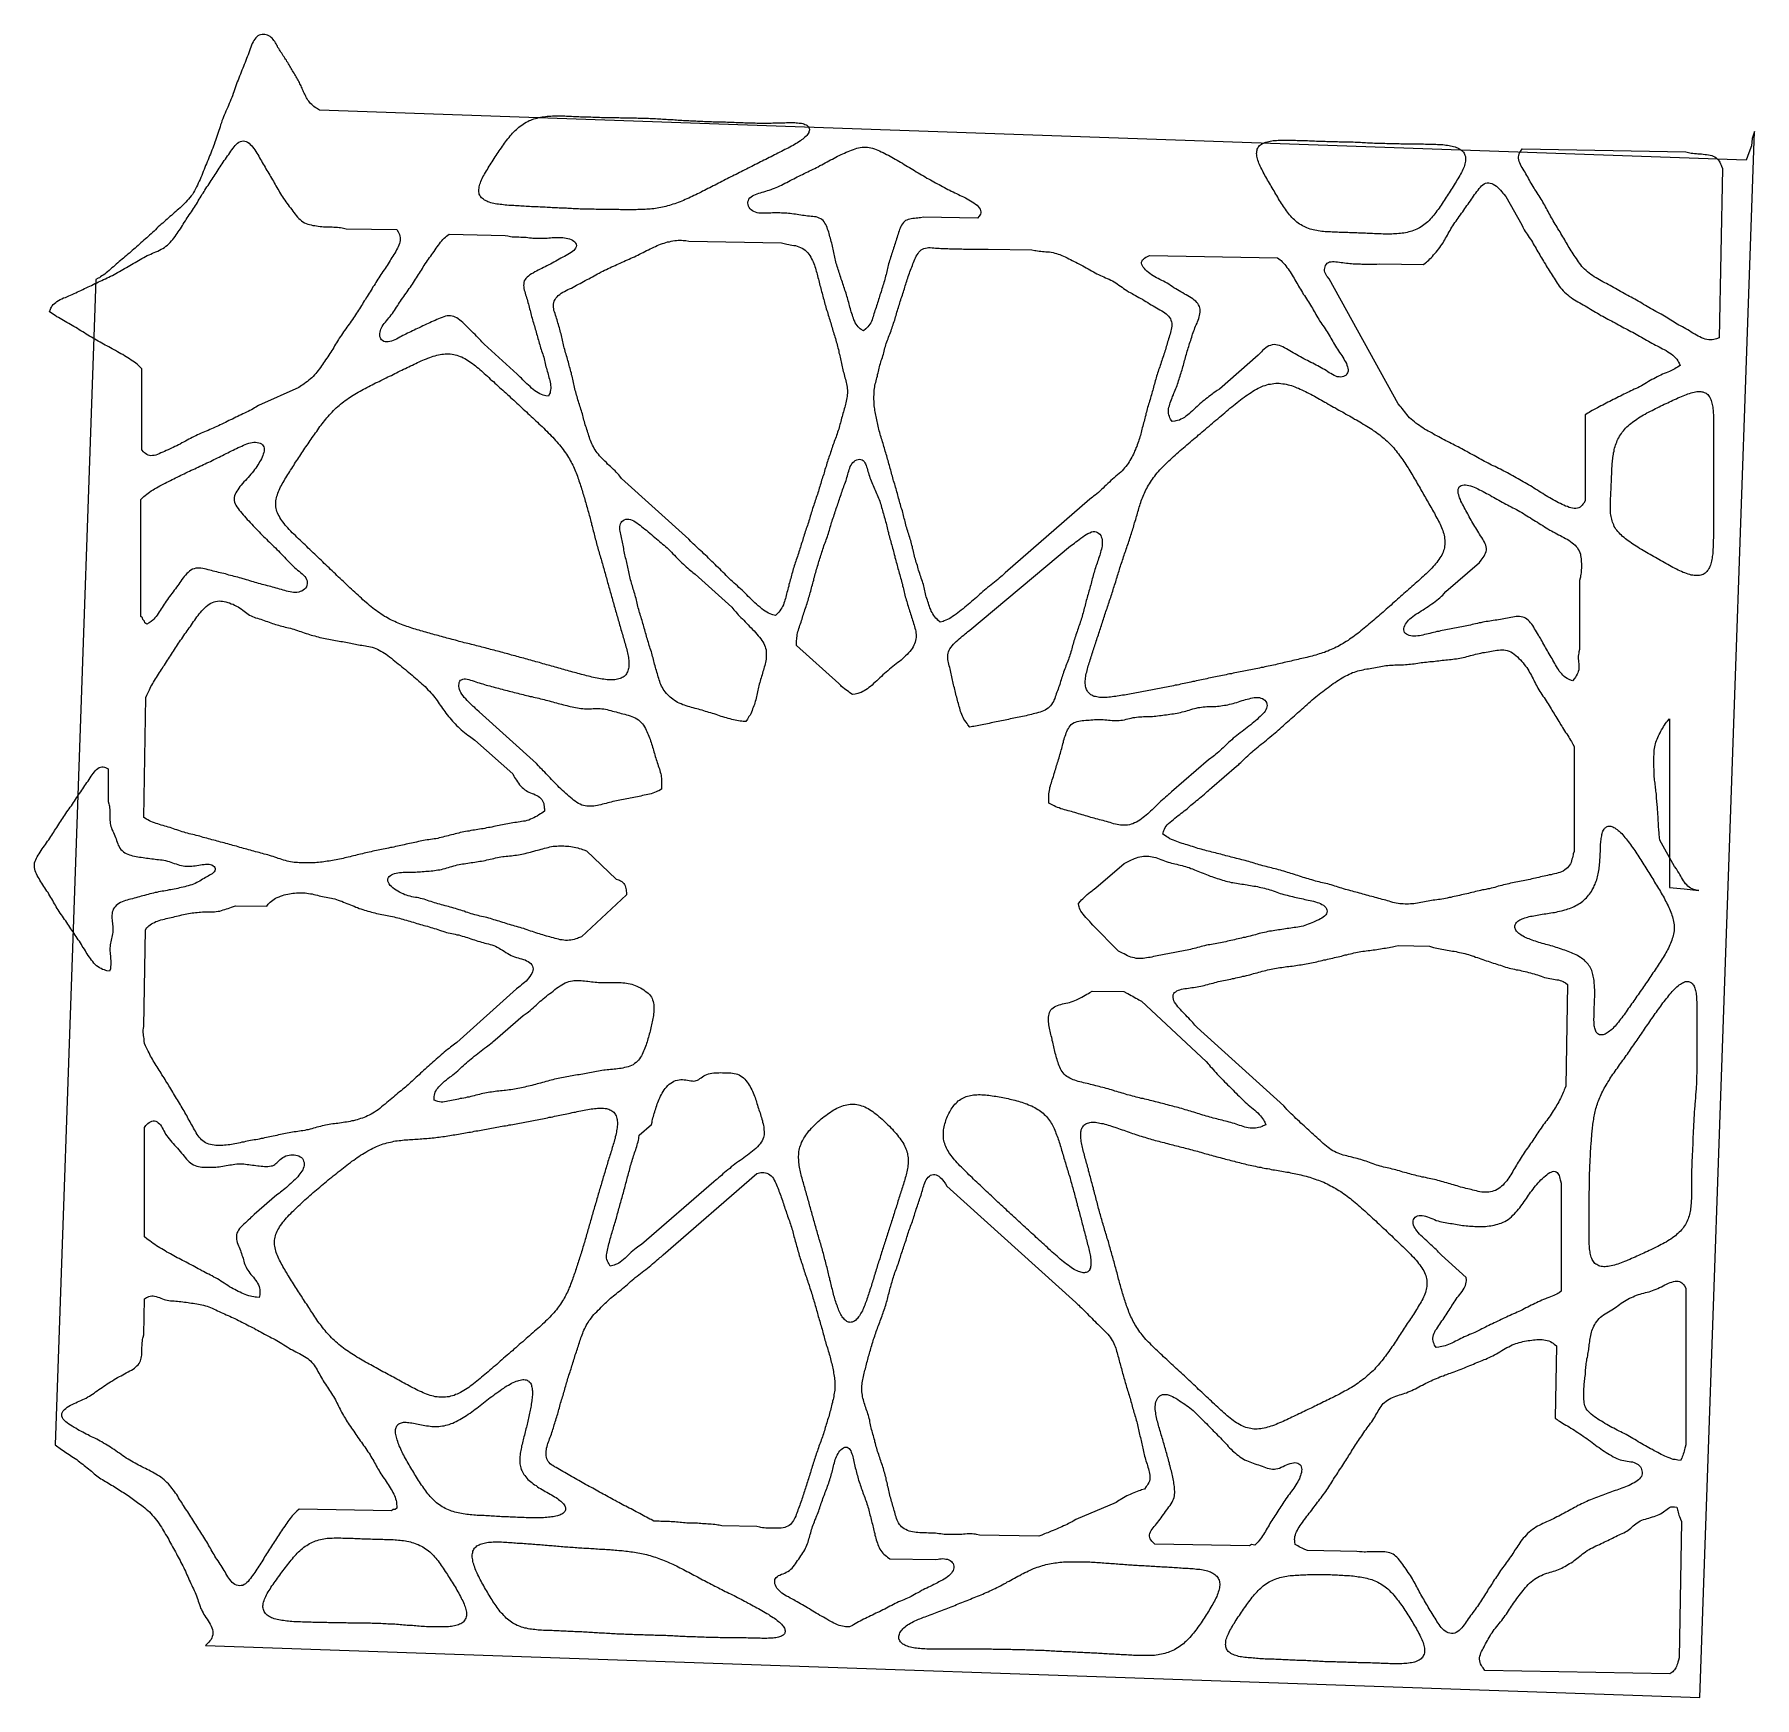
# Model space of a CAD drawing. Header units: metres. Extents: x 134 to 251, y -1 to 112.
import ezdxf

# ---------------------------------------------------------------- set-up
doc = ezdxf.new("R2010")
doc.units = ezdxf.units.M

msp = doc.modelspace()

# ---------------------------------------------------------------- linework, layer by layer
for points in [[(247.65, -1.21), (251.37, 105.3), (251.2, 104.81), (251.15, 104.32), (250.97, 103.84), (250.8, 103.35), (153.78, 106.74), (153.63, 106.83), (153.56, 106.87), (153.48, 106.93), (153.39, 106.99), (153.32, 107.06), (153.24, 107.13), (153.17, 107.2), (153.1, 107.28), (153.04, 107.35), (152.99, 107.43), (152.94, 107.51), (152.89, 107.59), (152.85, 107.67), (152.81, 107.75), (152.77, 107.83), (152.73, 107.91), (152.69, 107.99), (152.66, 108.07), (152.62, 108.15), (152.59, 108.23), (152.55, 108.31), (152.52, 108.39), (152.48, 108.47), (152.44, 108.54), (152.41, 108.62), (152.37, 108.7), (152.32, 108.78), (152.28, 108.86), (152.24, 108.94), (152.19, 109.02), (152.14, 109.1), (152.09, 109.18), (152.04, 109.26), (151.99, 109.34), (151.94, 109.42), (151.89, 109.5), (151.85, 109.58), (151.8, 109.66), (151.75, 109.74), (151.71, 109.82), (151.66, 109.9), (151.61, 109.98), (151.56, 110.06), (151.52, 110.14), (151.46, 110.22), (151.41, 110.29), (151.36, 110.37), (151.31, 110.45), (151.25, 110.53), (151.2, 110.61), (151.15, 110.69), (151.1, 110.77), (151.05, 110.85), (151, 110.93), (150.95, 111.01), (150.91, 111.09), (150.86, 111.17), (150.82, 111.25), (150.77, 111.33), (150.73, 111.41), (150.67, 111.48), (150.62, 111.56), (150.55, 111.63), (150.49, 111.69), (150.41, 111.75), (150.33, 111.8), (150.24, 111.84), (150.15, 111.87), (150.06, 111.89), (149.96, 111.9), (149.87, 111.89), (149.77, 111.87), (149.68, 111.84), (149.59, 111.79), (149.51, 111.73), (149.44, 111.66), (149.37, 111.58), (149.31, 111.49), (149.25, 111.39), (149.2, 111.28), (149.15, 111.16), (149.1, 111.03), (149.06, 110.91), (149.01, 110.78), (148.96, 110.65), (148.91, 110.51), (148.86, 110.38), (148.81, 110.25), (148.76, 110.12), (148.71, 109.98), (148.66, 109.85), (148.6, 109.72), (148.55, 109.59), (148.5, 109.46), (148.45, 109.32), (148.39, 109.19), (148.34, 109.06), (148.29, 108.93), (148.23, 108.79), (148.18, 108.66), (148.13, 108.53), (148.08, 108.4), (148.04, 108.26), (147.99, 108.13), (147.94, 108), (147.89, 107.87), (147.85, 107.73), (147.8, 107.6), (147.75, 107.47), (147.7, 107.34), (147.64, 107.2), (147.59, 107.07), (147.53, 106.94), (147.47, 106.81), (147.41, 106.68), (147.36, 106.54), (147.3, 106.41), (147.24, 106.28), (147.19, 106.15), (147.14, 106.01), (147.1, 105.88), (147.05, 105.75), (147.01, 105.62), (146.97, 105.48), (146.93, 105.35), (146.89, 105.22), (146.84, 105.09), (146.8, 104.95), (146.75, 104.82), (146.71, 104.69), (146.66, 104.56), (146.61, 104.42), (146.56, 104.29), (146.51, 104.16), (146.46, 104.03), (146.41, 103.89), (146.35, 103.76), (146.3, 103.63), (146.25, 103.5), (146.2, 103.37), (146.14, 103.23), (146.09, 103.1), (146.03, 102.97), (145.98, 102.84), (145.92, 102.7), (145.87, 102.57), (145.82, 102.44), (145.76, 102.31), (145.71, 102.17), (145.65, 102.04), (145.59, 101.91), (145.53, 101.78), (145.47, 101.65), (145.41, 101.52), (145.35, 101.39), (145.28, 101.26), (145.2, 101.14), (145.13, 101.02), (145.05, 100.91), (144.96, 100.8), (144.87, 100.69), (144.78, 100.59), (144.68, 100.49), (144.59, 100.39), (144.49, 100.3), (144.39, 100.2), (144.29, 100.11), (144.19, 100.02), (144.1, 99.94), (144, 99.85), (143.9, 99.77), (143.8, 99.68), (143.7, 99.59), (143.6, 99.51), (143.5, 99.42), (143.41, 99.34), (143.31, 99.25), (143.21, 99.16), (143.11, 99.07), (143.01, 98.98), (142.91, 98.89), (142.81, 98.8), (142.71, 98.71), (142.62, 98.61), (142.52, 98.52), (142.42, 98.43), (142.32, 98.34), (142.22, 98.25), (142.12, 98.16), (142.02, 98.07), (141.93, 97.99), (141.83, 97.9), (141.73, 97.81), (141.63, 97.73), (141.53, 97.64), (141.43, 97.55), (141.33, 97.46), (141.23, 97.37), (141.14, 97.28), (141.04, 97.19), (140.94, 97.11), (140.84, 97.02), (140.74, 96.94), (140.64, 96.86), (140.54, 96.77), (140.45, 96.69), (140.35, 96.61), (140.25, 96.53), (140.15, 96.45), (140.05, 96.36), (139.95, 96.28), (139.85, 96.19), (139.76, 96.1), (139.66, 96.02), (139.56, 95.93), (139.46, 95.85), (139.36, 95.76), (139.26, 95.68), (139.17, 95.6), (139.07, 95.53), (138.98, 95.47), (138.88, 95.4), (138.8, 95.35), (138.73, 95.31), (138.57, 95.22), (135.8, 15.97), (135.97, 15.85), (136.04, 15.79), (136.13, 15.73), (136.23, 15.65), (136.33, 15.59), (136.43, 15.52), (136.53, 15.45), (136.63, 15.39), (136.74, 15.32), (136.84, 15.25), (136.94, 15.18), (137.05, 15.11), (137.15, 15.04), (137.26, 14.97), (137.36, 14.89), (137.46, 14.82), (137.57, 14.74), (137.67, 14.66), (137.77, 14.58), (137.87, 14.5), (137.97, 14.42), (138.07, 14.34), (138.17, 14.26), (138.26, 14.18), (138.35, 14.09), (138.45, 14.01), (138.54, 13.94), (138.63, 13.87), (138.72, 13.8), (138.81, 13.73), (138.91, 13.67), (139.01, 13.61), (139.11, 13.55), (139.21, 13.49), (139.31, 13.43), (139.42, 13.36), (139.52, 13.3), (139.62, 13.24), (139.73, 13.18), (139.83, 13.11), (139.94, 13.05), (140.04, 12.98), (140.14, 12.92), (140.25, 12.85), (140.35, 12.79), (140.45, 12.73), (140.55, 12.66), (140.65, 12.6), (140.75, 12.53), (140.85, 12.47), (140.94, 12.4), (141.04, 12.33), (141.13, 12.26), (141.22, 12.2), (141.31, 12.13), (141.4, 12.06), (141.49, 11.99), (141.59, 11.92), (141.69, 11.85), (141.79, 11.78), (141.89, 11.69), (141.99, 11.61), (142.1, 11.51), (142.2, 11.41), (142.3, 11.31), (142.4, 11.2), (142.5, 11.09), (142.6, 10.97), (142.69, 10.85), (142.78, 10.73), (142.86, 10.61), (142.94, 10.49), (143.02, 10.37), (143.1, 10.25), (143.17, 10.13), (143.24, 10.01), (143.31, 9.89), (143.38, 9.77), (143.45, 9.65), (143.52, 9.53), (143.58, 9.41), (143.65, 9.29), (143.71, 9.17), (143.78, 9.05), (143.84, 8.93), (143.91, 8.81), (143.97, 8.69), (144.04, 8.57), (144.1, 8.46), (144.16, 8.34), (144.23, 8.22), (144.29, 8.1), (144.35, 7.98), (144.42, 7.86), (144.48, 7.74), (144.54, 7.62), (144.6, 7.5), (144.65, 7.38), (144.71, 7.26), (144.76, 7.14), (144.81, 7.02), (144.86, 6.9), (144.92, 6.78), (144.97, 6.66), (145.03, 6.54), (145.08, 6.42), (145.14, 6.3), (145.2, 6.18), (145.25, 6.06), (145.31, 5.94), (145.36, 5.82), (145.41, 5.7), (145.45, 5.58), (145.49, 5.46), (145.53, 5.34), (145.57, 5.23), (145.61, 5.11), (145.65, 4.99), (145.69, 4.88), (145.74, 4.77), (145.79, 4.66), (145.85, 4.55), (145.91, 4.44), (145.98, 4.34), (146.05, 4.23), (146.13, 4.11), (146.21, 4), (146.28, 3.89), (146.34, 3.77), (146.4, 3.65), (146.45, 3.53), (146.49, 3.41), (146.51, 3.29), (146.52, 3.18), (146.51, 3.06), (146.48, 2.95), (146.45, 2.84), (146.4, 2.74), (146.32, 2.64), (146.25, 2.55), (146.18, 2.48), (146.02, 2.34)], [(177.45, 100.23), (177.33, 100.2), (177.22, 100.17), (177.1, 100.14), (176.98, 100.12), (176.86, 100.1), (176.74, 100.08), (176.62, 100.06), (176.5, 100.04), (176.38, 100.03), (176.26, 100.02), (176.14, 100.01), (176.03, 100), (175.91, 99.99), (175.79, 99.99), (175.67, 99.98), (175.55, 99.98), (175.43, 99.98), (175.31, 99.97), (175.19, 99.97), (175.07, 99.97), (174.96, 99.97), (174.84, 99.97), (174.72, 99.97), (174.6, 99.97), (174.48, 99.97), (174.36, 99.97), (174.24, 99.97), (174.12, 99.98), (174, 99.98), (173.88, 99.98), (173.77, 99.98), (173.65, 99.98), (173.53, 99.98), (173.41, 99.98), (173.29, 99.98), (173.17, 99.99), (173.05, 99.99), (172.93, 99.99), (172.81, 99.99), (172.7, 99.99), (172.58, 99.99), (172.46, 100), (172.34, 100), (172.22, 100), (172.1, 100.01), (171.98, 100.01), (171.86, 100.01), (171.74, 100.02), (171.63, 100.02), (171.51, 100.02), (171.39, 100.03), (171.27, 100.03), (171.15, 100.04), (171.03, 100.04), (170.91, 100.05), (170.79, 100.05), (170.67, 100.06), (170.56, 100.07), (170.44, 100.07), (170.32, 100.08), (170.2, 100.08), (170.08, 100.09), (169.96, 100.1), (169.84, 100.1), (169.72, 100.11), (169.6, 100.11), (169.49, 100.12), (169.37, 100.12), (169.25, 100.13), (169.13, 100.14), (169.01, 100.14), (168.89, 100.15), (168.77, 100.15), (168.65, 100.16), (168.53, 100.17), (168.42, 100.17), (168.3, 100.18), (168.18, 100.18), (168.06, 100.19), (167.94, 100.2), (167.82, 100.2), (167.7, 100.21), (167.58, 100.22), (167.47, 100.22), (167.35, 100.23), (167.23, 100.24), (167.11, 100.24), (166.99, 100.25), (166.87, 100.26), (166.75, 100.27), (166.64, 100.27), (166.52, 100.28), (166.4, 100.29), (166.29, 100.31), (166.17, 100.32), (166.06, 100.33), (165.95, 100.35), (165.84, 100.36), (165.73, 100.38), (165.62, 100.4), (165.52, 100.43), (165.42, 100.45), (165.32, 100.48), (165.23, 100.51), (165.15, 100.55), (165.06, 100.59), (164.99, 100.63), (164.92, 100.68), (164.86, 100.73), (164.8, 100.78), (164.75, 100.84), (164.71, 100.9), (164.67, 100.97), (164.64, 101.04), (164.62, 101.11), (164.61, 101.19), (164.61, 101.27), (164.61, 101.35), (164.62, 101.43), (164.63, 101.52), (164.65, 101.61), (164.68, 101.71), (164.72, 101.8), (164.75, 101.9), (164.8, 102), (164.84, 102.1), (164.89, 102.2), (164.95, 102.3), (165, 102.4), (165.06, 102.51), (165.12, 102.61), (165.19, 102.72), (165.25, 102.82), (165.31, 102.93), (165.38, 103.03), (165.45, 103.14), (165.51, 103.24), (165.58, 103.35), (165.65, 103.45), (165.72, 103.56), (165.79, 103.66), (165.85, 103.77), (165.92, 103.87), (165.99, 103.98), (166.06, 104.08), (166.14, 104.18), (166.21, 104.29), (166.28, 104.39), (166.35, 104.49), (166.43, 104.59), (166.5, 104.69), (166.58, 104.79), (166.66, 104.89), (166.74, 104.99), (166.82, 105.08), (166.9, 105.17), (166.99, 105.26), (167.07, 105.35), (167.16, 105.43), (167.25, 105.51), (167.34, 105.59), (167.43, 105.66), (167.53, 105.73), (167.62, 105.8), (167.72, 105.86), (167.82, 105.92), (167.93, 105.98), (168.03, 106.03), (168.14, 106.07), (168.24, 106.11), (168.35, 106.15), (168.46, 106.18), (168.58, 106.21), (168.69, 106.24), (168.8, 106.26), (168.92, 106.28), (169.03, 106.3), (169.15, 106.31), (169.26, 106.33), (169.38, 106.33), (169.5, 106.34), (169.62, 106.35), (169.73, 106.35), (169.85, 106.35), (169.97, 106.35), (170.09, 106.35), (170.21, 106.35), (170.33, 106.35), (170.45, 106.35), (170.56, 106.34), (170.68, 106.34), (170.8, 106.33), (170.92, 106.33), (171.04, 106.32), (171.16, 106.32), (171.28, 106.31), (171.4, 106.31), (171.52, 106.3), (171.63, 106.3), (171.75, 106.29), (171.87, 106.29), (171.99, 106.28), (172.11, 106.28), (172.23, 106.28), (172.35, 106.27), (172.47, 106.27), (172.59, 106.26), (172.7, 106.26), (172.82, 106.26), (172.94, 106.25), (173.06, 106.25), (173.18, 106.25), (173.3, 106.25), (173.42, 106.25), (173.54, 106.24), (173.66, 106.24), (173.77, 106.24), (173.89, 106.24), (174.01, 106.24), (174.13, 106.24), (174.25, 106.23), (174.37, 106.23), (174.49, 106.23), (174.61, 106.23), (174.73, 106.23), (174.84, 106.23), (174.96, 106.22), (175.08, 106.22), (175.2, 106.22), (175.32, 106.22), (175.44, 106.21), (175.56, 106.21), (175.68, 106.21), (175.8, 106.2), (175.91, 106.2), (176.03, 106.19), (176.15, 106.19), (176.27, 106.18), (176.39, 106.18), (176.51, 106.17), (176.63, 106.17), (176.75, 106.16), (176.87, 106.15), (176.99, 106.15), (177.1, 106.14), (177.22, 106.13), (177.34, 106.13), (177.46, 106.12), (177.58, 106.11), (177.7, 106.1), (177.82, 106.1), (177.94, 106.09), (178.06, 106.08), (178.17, 106.07), (178.29, 106.07), (178.41, 106.06), (178.53, 106.05), (178.65, 106.04), (178.77, 106.04), (178.89, 106.03), (179.01, 106.02), (179.13, 106.02), (179.25, 106.01), (179.36, 106.01), (179.48, 106), (179.6, 106), (179.72, 105.99), (179.84, 105.99), (179.96, 105.98), (180.08, 105.98), (180.2, 105.97), (180.32, 105.97), (180.44, 105.97), (180.55, 105.96), (180.67, 105.96), (180.79, 105.96), (180.91, 105.95), (181.03, 105.95), (181.15, 105.94), (181.27, 105.94), (181.39, 105.94), (181.51, 105.93), (181.63, 105.93), (181.74, 105.92), (181.86, 105.92), (181.98, 105.92), (182.1, 105.91), (182.22, 105.91), (182.34, 105.9), (182.46, 105.9), (182.58, 105.9), (182.7, 105.89), (182.82, 105.89), (182.93, 105.89), (183.05, 105.88), (183.17, 105.88), (183.29, 105.88), (183.41, 105.88), (183.53, 105.87), (183.65, 105.87), (183.77, 105.87), (183.89, 105.87), (184.01, 105.87), (184.12, 105.87), (184.24, 105.87), (184.36, 105.87), (184.48, 105.87), (184.6, 105.88), (184.72, 105.88), (184.84, 105.88), (184.96, 105.88), (185.07, 105.89), (185.19, 105.89), (185.31, 105.89), (185.42, 105.89), (185.54, 105.9), (185.65, 105.9), (185.76, 105.9), (185.87, 105.9), (185.98, 105.9), (186.09, 105.9), (186.19, 105.89), (186.29, 105.88), (186.39, 105.87), (186.48, 105.86), (186.56, 105.85), (186.65, 105.83), (186.72, 105.81), (186.79, 105.78), (186.86, 105.75), (186.91, 105.72), (186.96, 105.68), (187, 105.64), (187.04, 105.6), (187.06, 105.55), (187.08, 105.5), (187.09, 105.45), (187.09, 105.39), (187.08, 105.34), (187.06, 105.28), (187.04, 105.22), (187, 105.16), (186.96, 105.09), (186.91, 105.03), (186.86, 104.97), (186.79, 104.9), (186.72, 104.84), (186.64, 104.78), (186.56, 104.72), (186.48, 104.65), (186.38, 104.59), (186.29, 104.53), (186.19, 104.47), (186.08, 104.41), (185.98, 104.35), (185.87, 104.29), (185.76, 104.23), (185.65, 104.17), (185.53, 104.11), (185.42, 104.06), (185.3, 104), (185.19, 103.94), (185.07, 103.88), (184.95, 103.82), (184.83, 103.76), (184.72, 103.7), (184.6, 103.64), (184.48, 103.58), (184.36, 103.52), (184.24, 103.46), (184.12, 103.4), (184, 103.34), (183.88, 103.28), (183.76, 103.22), (183.65, 103.16), (183.53, 103.1), (183.41, 103.04), (183.29, 102.98), (183.17, 102.92), (183.05, 102.86), (182.93, 102.8), (182.81, 102.74), (182.69, 102.68), (182.57, 102.62), (182.45, 102.56), (182.33, 102.5), (182.22, 102.44), (182.1, 102.38), (181.98, 102.32), (181.86, 102.26), (181.74, 102.2), (181.62, 102.14), (181.5, 102.08), (181.38, 102.02), (181.26, 101.96), (181.14, 101.89), (181.02, 101.83), (180.91, 101.77), (180.79, 101.71), (180.67, 101.65), (180.55, 101.59), (180.43, 101.53), (180.31, 101.47), (180.19, 101.41), (180.07, 101.35), (179.95, 101.29), (179.83, 101.23), (179.72, 101.17), (179.6, 101.11), (179.48, 101.05), (179.36, 100.99), (179.24, 100.93), (179.12, 100.88), (179, 100.82), (178.88, 100.77), (178.76, 100.71), (178.64, 100.66), (178.52, 100.61), (178.41, 100.56), (178.29, 100.51), (178.17, 100.47), (178.05, 100.42), (177.93, 100.38), (177.81, 100.34), (177.69, 100.3), (177.57, 100.26)], [(135.42, 93.04), (135.47, 93.2), (135.5, 93.27), (135.54, 93.35), (135.6, 93.44), (135.66, 93.52), (135.74, 93.6), (135.83, 93.67), (135.92, 93.74), (136.03, 93.8), (136.14, 93.86), (136.25, 93.92), (136.37, 93.97), (136.49, 94.01), (136.6, 94.06), (136.72, 94.11), (136.84, 94.16), (136.96, 94.21), (137.08, 94.27), (137.2, 94.32), (137.32, 94.38), (137.43, 94.43), (137.55, 94.49), (137.67, 94.55), (137.79, 94.61), (137.91, 94.66), (138.03, 94.72), (138.15, 94.78), (138.26, 94.83), (138.38, 94.89), (138.5, 94.95), (138.62, 95), (138.74, 95.06), (138.86, 95.11), (138.98, 95.17), (139.09, 95.23), (139.21, 95.28), (139.33, 95.34), (139.45, 95.39), (139.57, 95.45), (139.69, 95.51), (139.81, 95.57), (139.92, 95.63), (140.04, 95.7), (140.16, 95.77), (140.28, 95.83), (140.4, 95.9), (140.52, 95.97), (140.64, 96.04), (140.75, 96.11), (140.87, 96.17), (140.99, 96.24), (141.11, 96.31), (141.23, 96.38), (141.35, 96.45), (141.47, 96.52), (141.58, 96.59), (141.7, 96.66), (141.82, 96.73), (141.94, 96.79), (142.06, 96.85), (142.18, 96.91), (142.3, 96.96), (142.42, 97.01), (142.53, 97.06), (142.65, 97.11), (142.77, 97.16), (142.89, 97.22), (143, 97.28), (143.11, 97.34), (143.22, 97.41), (143.33, 97.49), (143.43, 97.57), (143.53, 97.66), (143.62, 97.75), (143.71, 97.85), (143.79, 97.95), (143.87, 98.05), (143.95, 98.15), (144.02, 98.26), (144.1, 98.36), (144.17, 98.47), (144.24, 98.57), (144.31, 98.68), (144.38, 98.78), (144.45, 98.89), (144.51, 98.99), (144.58, 99.1), (144.65, 99.21), (144.71, 99.31), (144.78, 99.42), (144.85, 99.52), (144.92, 99.63), (144.99, 99.73), (145.06, 99.84), (145.13, 99.94), (145.2, 100.05), (145.27, 100.15), (145.34, 100.26), (145.41, 100.36), (145.47, 100.47), (145.53, 100.58), (145.59, 100.68), (145.66, 100.79), (145.72, 100.89), (145.78, 101), (145.85, 101.1), (145.92, 101.21), (145.98, 101.31), (146.05, 101.42), (146.12, 101.52), (146.19, 101.63), (146.26, 101.73), (146.33, 101.84), (146.4, 101.95), (146.47, 102.05), (146.54, 102.16), (146.61, 102.26), (146.67, 102.37), (146.74, 102.47), (146.81, 102.58), (146.88, 102.68), (146.95, 102.79), (147.02, 102.89), (147.08, 103), (147.15, 103.1), (147.23, 103.21), (147.3, 103.32), (147.37, 103.42), (147.45, 103.53), (147.52, 103.63), (147.6, 103.74), (147.67, 103.84), (147.74, 103.95), (147.81, 104.05), (147.89, 104.15), (147.96, 104.25), (148.04, 104.34), (148.12, 104.43), (148.2, 104.5), (148.29, 104.56), (148.39, 104.61), (148.49, 104.64), (148.59, 104.65), (148.69, 104.64), (148.79, 104.61), (148.88, 104.56), (148.98, 104.5), (149.06, 104.42), (149.15, 104.34), (149.22, 104.24), (149.3, 104.14), (149.37, 104.04), (149.44, 103.93), (149.51, 103.83), (149.57, 103.72), (149.64, 103.61), (149.7, 103.51), (149.76, 103.4), (149.82, 103.29), (149.88, 103.19), (149.94, 103.08), (150.01, 102.97), (150.07, 102.87), (150.13, 102.76), (150.2, 102.65), (150.26, 102.55), (150.33, 102.44), (150.39, 102.33), (150.45, 102.23), (150.51, 102.12), (150.58, 102.01), (150.64, 101.91), (150.69, 101.8), (150.75, 101.7), (150.81, 101.59), (150.87, 101.48), (150.93, 101.38), (151, 101.27), (151.06, 101.16), (151.12, 101.06), (151.19, 100.95), (151.26, 100.84), (151.33, 100.74), (151.41, 100.63), (151.48, 100.52), (151.56, 100.42), (151.64, 100.31), (151.72, 100.2), (151.8, 100.1), (151.88, 99.99), (151.96, 99.88), (152.03, 99.78), (152.11, 99.67), (152.19, 99.57), (152.27, 99.47), (152.36, 99.38), (152.45, 99.3), (152.55, 99.22), (152.65, 99.15), (152.75, 99.09), (152.86, 99.04), (152.98, 99), (153.1, 98.96), (153.21, 98.94), (153.33, 98.91), (153.45, 98.89), (153.57, 98.87), (153.69, 98.86), (153.81, 98.84), (153.92, 98.83), (154.04, 98.82), (154.16, 98.81), (154.28, 98.81), (154.4, 98.8), (154.52, 98.8), (154.64, 98.8), (154.75, 98.79), (154.87, 98.79), (154.99, 98.78), (155.1, 98.77), (155.21, 98.76), (155.32, 98.74), (155.4, 98.72), (155.59, 98.68), (159.03, 98.62), (159.13, 98.46), (159.17, 98.38), (159.21, 98.29), (159.24, 98.18), (159.26, 98.08), (159.26, 97.98), (159.26, 97.88), (159.24, 97.77), (159.21, 97.67), (159.17, 97.56), (159.13, 97.46), (159.07, 97.35), (159.02, 97.24), (158.96, 97.14), (158.89, 97.03), (158.83, 96.93), (158.76, 96.82), (158.7, 96.72), (158.63, 96.61), (158.57, 96.51), (158.5, 96.4), (158.44, 96.3), (158.37, 96.19), (158.3, 96.09), (158.23, 95.98), (158.16, 95.88), (158.09, 95.77), (158.02, 95.66), (157.95, 95.56), (157.88, 95.45), (157.81, 95.35), (157.75, 95.24), (157.68, 95.14), (157.61, 95.03), (157.55, 94.93), (157.48, 94.82), (157.41, 94.72), (157.35, 94.61), (157.28, 94.51), (157.22, 94.4), (157.15, 94.3), (157.09, 94.19), (157.02, 94.08), (156.95, 93.98), (156.89, 93.87), (156.82, 93.77), (156.75, 93.66), (156.69, 93.56), (156.62, 93.45), (156.56, 93.35), (156.49, 93.24), (156.42, 93.14), (156.36, 93.03), (156.29, 92.93), (156.22, 92.82), (156.15, 92.72), (156.08, 92.61), (156.01, 92.5), (155.93, 92.4), (155.86, 92.29), (155.79, 92.19), (155.71, 92.08), (155.63, 91.98), (155.56, 91.87), (155.48, 91.77), (155.41, 91.66), (155.33, 91.56), (155.26, 91.45), (155.19, 91.35), (155.12, 91.24), (155.06, 91.14), (155, 91.03), (154.93, 90.93), (154.87, 90.82), (154.8, 90.72), (154.74, 90.61), (154.67, 90.5), (154.61, 90.4), (154.54, 90.29), (154.47, 90.19), (154.4, 90.08), (154.33, 89.98), (154.26, 89.87), (154.19, 89.77), (154.12, 89.66), (154.04, 89.56), (153.97, 89.45), (153.9, 89.35), (153.83, 89.24), (153.75, 89.14), (153.68, 89.03), (153.6, 88.93), (153.52, 88.83), (153.43, 88.74), (153.35, 88.64), (153.25, 88.55), (153.15, 88.47), (153.05, 88.38), (152.95, 88.3), (152.85, 88.23), (152.73, 88.14), (152.64, 88.07), (152.55, 88.01), (152.37, 87.88), (149.63, 86.66), (149.44, 86.54), (149.36, 86.49), (149.26, 86.43), (149.14, 86.37), (149.03, 86.31), (148.91, 86.26), (148.8, 86.2), (148.68, 86.14), (148.56, 86.09), (148.44, 86.03), (148.32, 85.97), (148.21, 85.92), (148.09, 85.86), (147.97, 85.8), (147.85, 85.74), (147.73, 85.69), (147.61, 85.63), (147.49, 85.57), (147.38, 85.51), (147.26, 85.45), (147.14, 85.4), (147.02, 85.34), (146.9, 85.28), (146.78, 85.23), (146.67, 85.18), (146.55, 85.12), (146.43, 85.07), (146.31, 85.02), (146.19, 84.97), (146.07, 84.92), (145.95, 84.87), (145.84, 84.82), (145.72, 84.77), (145.6, 84.71), (145.48, 84.66), (145.36, 84.6), (145.24, 84.55), (145.12, 84.48), (145.01, 84.42), (144.89, 84.36), (144.77, 84.3), (144.65, 84.23), (144.53, 84.17), (144.41, 84.11), (144.29, 84.04), (144.18, 83.98), (144.06, 83.92), (143.94, 83.87), (143.82, 83.81), (143.7, 83.76), (143.58, 83.7), (143.47, 83.65), (143.35, 83.59), (143.23, 83.54), (143.11, 83.48), (142.99, 83.43), (142.87, 83.38), (142.76, 83.33), (142.64, 83.29), (142.53, 83.26), (142.42, 83.25), (142.31, 83.24), (142.21, 83.26), (142.11, 83.29), (142.03, 83.33), (141.94, 83.39), (141.87, 83.45), (141.81, 83.51), (141.69, 83.65), (141.69, 89.16), (141.54, 89.31), (141.47, 89.37), (141.39, 89.44), (141.29, 89.53), (141.19, 89.6), (141.08, 89.68), (140.97, 89.75), (140.86, 89.83), (140.74, 89.9), (140.62, 89.97), (140.51, 90.04), (140.39, 90.12), (140.27, 90.18), (140.15, 90.25), (140.03, 90.32), (139.91, 90.39), (139.8, 90.45), (139.68, 90.52), (139.56, 90.58), (139.44, 90.64), (139.32, 90.71), (139.2, 90.77), (139.09, 90.83), (138.97, 90.9), (138.85, 90.96), (138.73, 91.03), (138.61, 91.1), (138.49, 91.17), (138.38, 91.24), (138.26, 91.31), (138.14, 91.38), (138.02, 91.45), (137.9, 91.52), (137.78, 91.59), (137.67, 91.67), (137.55, 91.74), (137.43, 91.81), (137.31, 91.89), (137.19, 91.96), (137.07, 92.03), (136.96, 92.1), (136.84, 92.17), (136.72, 92.24), (136.6, 92.3), (136.48, 92.37), (136.36, 92.43), (136.25, 92.5), (136.13, 92.57), (136.02, 92.64), (135.91, 92.7), (135.79, 92.78), (135.69, 92.85), (135.6, 92.91)], [(190.77, 91.74), (190.62, 91.83), (190.55, 91.88), (190.48, 91.94), (190.4, 92.02), (190.33, 92.1), (190.27, 92.19), (190.21, 92.29), (190.17, 92.39), (190.12, 92.49), (190.08, 92.6), (190.05, 92.7), (190.01, 92.81), (189.98, 92.92), (189.94, 93.02), (189.91, 93.13), (189.88, 93.24), (189.85, 93.34), (189.82, 93.45), (189.79, 93.56), (189.76, 93.66), (189.73, 93.77), (189.7, 93.88), (189.67, 93.98), (189.64, 94.09), (189.61, 94.19), (189.58, 94.3), (189.54, 94.41), (189.51, 94.51), (189.47, 94.62), (189.44, 94.73), (189.4, 94.83), (189.37, 94.94), (189.33, 95.05), (189.3, 95.15), (189.26, 95.26), (189.23, 95.37), (189.19, 95.47), (189.15, 95.58), (189.12, 95.69), (189.08, 95.79), (189.05, 95.9), (189.02, 96.01), (188.98, 96.11), (188.95, 96.22), (188.92, 96.32), (188.89, 96.43), (188.87, 96.54), (188.84, 96.64), (188.81, 96.75), (188.79, 96.86), (188.77, 96.96), (188.75, 97.07), (188.73, 97.18), (188.7, 97.28), (188.68, 97.39), (188.66, 97.5), (188.63, 97.6), (188.61, 97.71), (188.58, 97.81), (188.55, 97.92), (188.52, 98.03), (188.49, 98.13), (188.46, 98.24), (188.43, 98.35), (188.4, 98.45), (188.37, 98.56), (188.33, 98.66), (188.3, 98.77), (188.25, 98.87), (188.21, 98.97), (188.15, 99.06), (188.09, 99.15), (188.02, 99.23), (187.94, 99.3), (187.86, 99.36), (187.76, 99.41), (187.66, 99.45), (187.55, 99.48), (187.44, 99.5), (187.33, 99.51), (187.21, 99.52), (187.09, 99.53), (186.97, 99.54), (186.85, 99.56), (186.74, 99.57), (186.62, 99.58), (186.5, 99.6), (186.38, 99.62), (186.26, 99.64), (186.14, 99.66), (186.02, 99.68), (185.9, 99.7), (185.78, 99.71), (185.66, 99.72), (185.55, 99.74), (185.43, 99.74), (185.31, 99.75), (185.19, 99.75), (185.07, 99.76), (184.95, 99.76), (184.83, 99.76), (184.71, 99.76), (184.59, 99.76), (184.47, 99.75), (184.35, 99.75), (184.24, 99.74), (184.12, 99.74), (184, 99.73), (183.88, 99.73), (183.76, 99.74), (183.64, 99.75), (183.53, 99.77), (183.42, 99.8), (183.32, 99.85), (183.22, 99.9), (183.13, 99.97), (183.05, 100.04), (182.99, 100.13), (182.95, 100.22), (182.92, 100.32), (182.91, 100.41), (182.91, 100.51), (182.94, 100.61), (182.98, 100.69), (183.04, 100.78), (183.12, 100.85), (183.21, 100.91), (183.31, 100.97), (183.42, 101.01), (183.53, 101.06), (183.64, 101.09), (183.76, 101.13), (183.88, 101.16), (184, 101.2), (184.12, 101.23), (184.24, 101.27), (184.36, 101.31), (184.48, 101.35), (184.59, 101.39), (184.71, 101.44), (184.83, 101.49), (184.95, 101.54), (185.07, 101.59), (185.19, 101.65), (185.31, 101.71), (185.43, 101.77), (185.55, 101.83), (185.67, 101.89), (185.79, 101.96), (185.91, 102.02), (186.02, 102.08), (186.14, 102.14), (186.26, 102.2), (186.38, 102.26), (186.5, 102.32), (186.62, 102.38), (186.74, 102.44), (186.86, 102.5), (186.98, 102.55), (187.1, 102.61), (187.22, 102.67), (187.34, 102.73), (187.45, 102.78), (187.57, 102.84), (187.69, 102.9), (187.81, 102.97), (187.93, 103.03), (188.05, 103.1), (188.17, 103.16), (188.29, 103.23), (188.41, 103.29), (188.53, 103.36), (188.65, 103.42), (188.77, 103.49), (188.88, 103.55), (189, 103.61), (189.12, 103.66), (189.24, 103.72), (189.36, 103.77), (189.48, 103.83), (189.6, 103.88), (189.72, 103.93), (189.84, 103.98), (189.96, 104.03), (190.08, 104.07), (190.2, 104.11), (190.31, 104.15), (190.43, 104.18), (190.55, 104.2), (190.67, 104.22), (190.79, 104.23), (190.91, 104.23), (191.03, 104.23), (191.15, 104.21), (191.27, 104.19), (191.39, 104.16), (191.51, 104.12), (191.62, 104.08), (191.74, 104.03), (191.86, 103.98), (191.98, 103.92), (192.1, 103.86), (192.22, 103.8), (192.34, 103.74), (192.46, 103.68), (192.58, 103.62), (192.7, 103.55), (192.82, 103.48), (192.93, 103.41), (193.05, 103.34), (193.17, 103.27), (193.29, 103.2), (193.41, 103.13), (193.53, 103.06), (193.65, 102.98), (193.77, 102.91), (193.89, 102.84), (194.01, 102.77), (194.12, 102.7), (194.24, 102.63), (194.36, 102.55), (194.48, 102.48), (194.6, 102.41), (194.72, 102.34), (194.84, 102.27), (194.96, 102.2), (195.08, 102.13), (195.2, 102.07), (195.32, 102), (195.43, 101.93), (195.55, 101.87), (195.67, 101.8), (195.79, 101.74), (195.91, 101.68), (196.03, 101.61), (196.15, 101.55), (196.27, 101.49), (196.39, 101.42), (196.51, 101.36), (196.63, 101.3), (196.74, 101.24), (196.86, 101.18), (196.98, 101.12), (197.1, 101.07), (197.22, 101.01), (197.34, 100.95), (197.46, 100.9), (197.58, 100.84), (197.7, 100.78), (197.82, 100.72), (197.94, 100.65), (198.05, 100.58), (198.17, 100.51), (198.28, 100.44), (198.39, 100.36), (198.49, 100.28), (198.57, 100.19), (198.64, 100.11), (198.7, 100.02), (198.73, 99.93), (198.75, 99.84), (198.75, 99.76), (198.72, 99.67), (198.68, 99.6), (198.64, 99.53), (198.53, 99.41), (194.84, 99.47), (194.65, 99.43), (194.56, 99.42), (194.46, 99.4), (194.34, 99.39), (194.24, 99.38), (194.13, 99.37), (194.02, 99.35), (193.91, 99.33), (193.81, 99.31), (193.71, 99.27), (193.63, 99.23), (193.55, 99.17), (193.48, 99.1), (193.42, 99.02), (193.36, 98.93), (193.31, 98.83), (193.27, 98.73), (193.22, 98.63), (193.19, 98.53), (193.15, 98.42), (193.12, 98.32), (193.08, 98.21), (193.05, 98.1), (193.01, 98), (192.98, 97.89), (192.95, 97.78), (192.92, 97.68), (192.88, 97.57), (192.85, 97.47), (192.82, 97.36), (192.79, 97.25), (192.75, 97.15), (192.72, 97.04), (192.68, 96.94), (192.65, 96.83), (192.61, 96.72), (192.58, 96.62), (192.54, 96.51), (192.51, 96.41), (192.48, 96.3), (192.45, 96.19), (192.43, 96.09), (192.4, 95.98), (192.38, 95.88), (192.35, 95.77), (192.33, 95.66), (192.3, 95.56), (192.27, 95.45), (192.25, 95.34), (192.22, 95.24), (192.19, 95.13), (192.15, 95.03), (192.12, 94.92), (192.09, 94.81), (192.06, 94.71), (192.02, 94.6), (191.99, 94.5), (191.96, 94.39), (191.93, 94.28), (191.89, 94.18), (191.86, 94.07), (191.83, 93.97), (191.79, 93.86), (191.76, 93.75), (191.72, 93.65), (191.69, 93.54), (191.65, 93.44), (191.62, 93.33), (191.58, 93.22), (191.55, 93.12), (191.51, 93.01), (191.48, 92.9), (191.45, 92.8), (191.42, 92.69), (191.39, 92.59), (191.35, 92.48), (191.31, 92.38), (191.26, 92.28), (191.21, 92.19), (191.14, 92.1), (191.07, 92.01), (190.99, 91.93), (190.93, 91.87)], [(228.49, 98.7), (228.39, 98.65), (228.28, 98.6), (228.18, 98.56), (228.07, 98.52), (227.96, 98.49), (227.85, 98.46), (227.74, 98.43), (227.63, 98.41), (227.51, 98.39), (227.4, 98.37), (227.28, 98.36), (227.17, 98.35), (227.05, 98.34), (226.93, 98.33), (226.81, 98.33), (226.7, 98.32), (226.58, 98.32), (226.46, 98.32), (226.34, 98.32), (226.22, 98.32), (226.1, 98.32), (225.98, 98.33), (225.86, 98.33), (225.74, 98.33), (225.62, 98.34), (225.51, 98.34), (225.39, 98.35), (225.27, 98.35), (225.15, 98.36), (225.03, 98.36), (224.91, 98.37), (224.79, 98.37), (224.67, 98.38), (224.55, 98.39), (224.43, 98.39), (224.31, 98.4), (224.19, 98.4), (224.07, 98.4), (223.95, 98.41), (223.83, 98.41), (223.71, 98.42), (223.59, 98.42), (223.47, 98.42), (223.35, 98.43), (223.24, 98.43), (223.12, 98.43), (223, 98.44), (222.88, 98.44), (222.76, 98.45), (222.64, 98.45), (222.52, 98.46), (222.4, 98.46), (222.28, 98.47), (222.17, 98.48), (222.05, 98.49), (221.93, 98.5), (221.82, 98.52), (221.7, 98.53), (221.59, 98.55), (221.47, 98.58), (221.36, 98.6), (221.25, 98.63), (221.14, 98.66), (221.04, 98.7), (220.93, 98.74), (220.83, 98.78), (220.73, 98.83), (220.63, 98.88), (220.53, 98.94), (220.43, 99), (220.34, 99.06), (220.25, 99.13), (220.16, 99.2), (220.08, 99.28), (219.99, 99.36), (219.91, 99.44), (219.83, 99.53), (219.75, 99.62), (219.68, 99.71), (219.61, 99.8), (219.53, 99.9), (219.46, 100), (219.39, 100.1), (219.33, 100.2), (219.26, 100.3), (219.19, 100.4), (219.13, 100.51), (219.06, 100.61), (219, 100.72), (218.94, 100.82), (218.87, 100.93), (218.81, 101.03), (218.75, 101.14), (218.69, 101.25), (218.62, 101.35), (218.56, 101.46), (218.5, 101.57), (218.44, 101.67), (218.38, 101.78), (218.31, 101.89), (218.25, 101.99), (218.19, 102.1), (218.13, 102.21), (218.07, 102.31), (218.02, 102.42), (217.96, 102.53), (217.9, 102.63), (217.85, 102.73), (217.8, 102.84), (217.75, 102.94), (217.71, 103.04), (217.66, 103.14), (217.63, 103.24), (217.59, 103.34), (217.56, 103.43), (217.54, 103.53), (217.52, 103.62), (217.51, 103.71), (217.5, 103.79), (217.51, 103.87), (217.51, 103.95), (217.53, 104.02), (217.55, 104.09), (217.58, 104.16), (217.62, 104.22), (217.66, 104.28), (217.71, 104.34), (217.77, 104.39), (217.83, 104.43), (217.9, 104.47), (217.98, 104.51), (218.06, 104.54), (218.14, 104.57), (218.24, 104.6), (218.33, 104.62), (218.43, 104.64), (218.53, 104.66), (218.64, 104.67), (218.74, 104.68), (218.85, 104.69), (218.97, 104.7), (219.08, 104.7), (219.19, 104.71), (219.31, 104.71), (219.43, 104.71), (219.54, 104.71), (219.66, 104.71), (219.78, 104.71), (219.9, 104.7), (220.02, 104.7), (220.14, 104.7), (220.26, 104.69), (220.38, 104.69), (220.5, 104.68), (220.61, 104.68), (220.73, 104.67), (220.85, 104.67), (220.97, 104.67), (221.09, 104.66), (221.21, 104.66), (221.33, 104.65), (221.45, 104.65), (221.57, 104.64), (221.69, 104.64), (221.81, 104.64), (221.93, 104.63), (222.05, 104.63), (222.17, 104.63), (222.29, 104.62), (222.41, 104.62), (222.53, 104.62), (222.65, 104.61), (222.76, 104.61), (222.88, 104.61), (223, 104.61), (223.12, 104.6), (223.24, 104.6), (223.36, 104.6), (223.48, 104.59), (223.6, 104.59), (223.72, 104.59), (223.84, 104.58), (223.96, 104.58), (224.08, 104.58), (224.2, 104.57), (224.32, 104.57), (224.44, 104.56), (224.56, 104.56), (224.68, 104.55), (224.8, 104.55), (224.92, 104.54), (225.04, 104.53), (225.15, 104.53), (225.27, 104.52), (225.39, 104.52), (225.51, 104.51), (225.63, 104.51), (225.75, 104.5), (225.87, 104.5), (225.99, 104.5), (226.11, 104.49), (226.23, 104.49), (226.35, 104.48), (226.47, 104.48), (226.59, 104.48), (226.71, 104.48), (226.83, 104.47), (226.95, 104.47), (227.07, 104.47), (227.19, 104.47), (227.31, 104.46), (227.43, 104.46), (227.55, 104.46), (227.67, 104.46), (227.78, 104.46), (227.9, 104.46), (228.02, 104.46), (228.14, 104.45), (228.26, 104.45), (228.38, 104.45), (228.5, 104.45), (228.62, 104.45), (228.74, 104.45), (228.86, 104.45), (228.98, 104.44), (229.1, 104.44), (229.22, 104.44), (229.34, 104.44), (229.46, 104.43), (229.57, 104.43), (229.69, 104.43), (229.81, 104.42), (229.93, 104.41), (230.04, 104.41), (230.16, 104.4), (230.27, 104.39), (230.38, 104.37), (230.49, 104.36), (230.6, 104.34), (230.7, 104.32), (230.8, 104.3), (230.9, 104.28), (231, 104.25), (231.09, 104.21), (231.17, 104.18), (231.25, 104.14), (231.33, 104.1), (231.4, 104.05), (231.46, 104), (231.52, 103.94), (231.57, 103.88), (231.61, 103.82), (231.65, 103.75), (231.67, 103.68), (231.7, 103.6), (231.71, 103.53), (231.71, 103.44), (231.71, 103.36), (231.7, 103.27), (231.69, 103.18), (231.67, 103.09), (231.64, 102.99), (231.61, 102.9), (231.57, 102.8), (231.53, 102.7), (231.48, 102.6), (231.43, 102.5), (231.37, 102.39), (231.32, 102.29), (231.26, 102.19), (231.19, 102.08), (231.13, 101.98), (231.07, 101.87), (231, 101.77), (230.93, 101.66), (230.87, 101.56), (230.8, 101.45), (230.73, 101.34), (230.66, 101.24), (230.6, 101.13), (230.53, 101.03), (230.46, 100.92), (230.39, 100.82), (230.33, 100.71), (230.26, 100.61), (230.19, 100.5), (230.12, 100.4), (230.05, 100.29), (229.98, 100.19), (229.92, 100.09), (229.84, 99.99), (229.77, 99.89), (229.7, 99.79), (229.63, 99.69), (229.55, 99.6), (229.47, 99.51), (229.39, 99.42), (229.31, 99.33), (229.23, 99.24), (229.14, 99.16), (229.06, 99.09), (228.97, 99.01), (228.88, 98.94), (228.78, 98.87), (228.69, 98.81), (228.59, 98.75)], [(248.97, 91.26), (248.79, 91.2), (248.7, 91.17), (248.6, 91.15), (248.48, 91.13), (248.37, 91.13), (248.25, 91.13), (248.13, 91.15), (248.01, 91.18), (247.89, 91.22), (247.77, 91.27), (247.65, 91.32), (247.54, 91.38), (247.42, 91.45), (247.3, 91.51), (247.18, 91.58), (247.06, 91.65), (246.94, 91.73), (246.82, 91.8), (246.7, 91.87), (246.58, 91.94), (246.46, 92), (246.34, 92.07), (246.22, 92.13), (246.11, 92.2), (246, 92.26), (245.89, 92.33), (245.78, 92.39), (245.67, 92.46), (245.56, 92.52), (245.46, 92.59), (245.35, 92.66), (245.24, 92.73), (245.13, 92.8), (245.01, 92.86), (244.89, 92.93), (244.78, 92.99), (244.66, 93.06), (244.54, 93.13), (244.42, 93.19), (244.3, 93.26), (244.18, 93.33), (244.06, 93.4), (243.94, 93.46), (243.82, 93.53), (243.7, 93.61), (243.58, 93.68), (243.46, 93.75), (243.34, 93.82), (243.22, 93.88), (243.1, 93.95), (242.98, 94.02), (242.86, 94.08), (242.74, 94.15), (242.62, 94.21), (242.5, 94.28), (242.38, 94.34), (242.26, 94.41), (242.14, 94.47), (242.02, 94.54), (241.9, 94.61), (241.78, 94.68), (241.66, 94.75), (241.54, 94.81), (241.42, 94.88), (241.3, 94.95), (241.18, 95.01), (241.06, 95.07), (240.94, 95.14), (240.83, 95.2), (240.71, 95.27), (240.59, 95.34), (240.47, 95.41), (240.35, 95.49), (240.23, 95.57), (240.12, 95.65), (240.01, 95.74), (239.91, 95.83), (239.81, 95.92), (239.72, 96.02), (239.63, 96.12), (239.55, 96.23), (239.47, 96.33), (239.39, 96.44), (239.32, 96.54), (239.25, 96.65), (239.17, 96.76), (239.1, 96.86), (239.03, 96.97), (238.96, 97.08), (238.9, 97.18), (238.83, 97.29), (238.77, 97.4), (238.7, 97.5), (238.64, 97.61), (238.58, 97.72), (238.52, 97.82), (238.46, 97.93), (238.4, 98.04), (238.33, 98.14), (238.27, 98.25), (238.2, 98.36), (238.14, 98.46), (238.07, 98.57), (238, 98.68), (237.94, 98.78), (237.87, 98.89), (237.81, 99), (237.75, 99.1), (237.68, 99.21), (237.62, 99.32), (237.56, 99.42), (237.5, 99.53), (237.44, 99.64), (237.38, 99.74), (237.33, 99.85), (237.27, 99.96), (237.21, 100.06), (237.15, 100.17), (237.1, 100.28), (237.04, 100.38), (236.98, 100.49), (236.92, 100.6), (236.86, 100.7), (236.79, 100.81), (236.72, 100.92), (236.65, 101.02), (236.58, 101.13), (236.51, 101.24), (236.43, 101.34), (236.37, 101.45), (236.3, 101.56), (236.24, 101.66), (236.17, 101.77), (236.11, 101.88), (236.06, 101.98), (236, 102.09), (235.94, 102.2), (235.88, 102.3), (235.82, 102.41), (235.76, 102.52), (235.7, 102.62), (235.63, 102.73), (235.57, 102.84), (235.5, 102.94), (235.45, 103.05), (235.4, 103.16), (235.35, 103.26), (235.33, 103.37), (235.31, 103.47), (235.32, 103.57), (235.33, 103.67), (235.37, 103.78), (235.41, 103.87), (235.45, 103.94), (235.56, 104.11), (246.69, 103.91), (246.88, 103.87), (246.96, 103.85), (247.06, 103.83), (247.18, 103.82), (247.29, 103.8), (247.41, 103.79), (247.52, 103.78), (247.64, 103.78), (247.76, 103.77), (247.88, 103.76), (248, 103.74), (248.11, 103.73), (248.23, 103.7), (248.35, 103.68), (248.46, 103.65), (248.56, 103.61), (248.66, 103.56), (248.75, 103.5), (248.83, 103.44), (248.9, 103.36), (248.96, 103.28), (249.01, 103.2), (249.06, 103.1), (249.09, 103.01), (249.12, 102.93), (249.18, 102.77)], [(246.31, 89.37), (246.13, 89.26), (246.04, 89.21), (245.94, 89.15), (245.82, 89.09), (245.71, 89.03), (245.59, 88.98), (245.47, 88.93), (245.35, 88.88), (245.23, 88.83), (245.11, 88.78), (244.99, 88.72), (244.87, 88.67), (244.75, 88.61), (244.63, 88.55), (244.51, 88.48), (244.39, 88.42), (244.27, 88.35), (244.15, 88.28), (244.03, 88.21), (243.91, 88.14), (243.79, 88.07), (243.67, 88), (243.55, 87.93), (243.43, 87.87), (243.31, 87.81), (243.19, 87.76), (243.07, 87.7), (242.96, 87.65), (242.84, 87.59), (242.72, 87.54), (242.6, 87.48), (242.48, 87.42), (242.36, 87.37), (242.24, 87.3), (242.12, 87.24), (242, 87.18), (241.88, 87.12), (241.76, 87.06), (241.64, 87), (241.52, 86.94), (241.4, 86.88), (241.28, 86.82), (241.16, 86.75), (241.04, 86.69), (240.92, 86.63), (240.8, 86.56), (240.68, 86.5), (240.56, 86.44), (240.45, 86.38), (240.33, 86.32), (240.21, 86.25), (240.11, 86.19), (240.03, 86.14), (239.84, 86.03), (239.84, 80.17), (239.75, 80.02), (239.7, 79.96), (239.65, 79.89), (239.57, 79.81), (239.5, 79.75), (239.41, 79.71), (239.32, 79.68), (239.21, 79.66), (239.11, 79.66), (238.99, 79.67), (238.88, 79.7), (238.76, 79.73), (238.64, 79.78), (238.52, 79.82), (238.4, 79.88), (238.28, 79.93), (238.16, 79.99), (238.04, 80.05), (237.92, 80.11), (237.8, 80.18), (237.68, 80.24), (237.56, 80.31), (237.44, 80.38), (237.32, 80.45), (237.2, 80.52), (237.08, 80.59), (236.96, 80.67), (236.84, 80.74), (236.72, 80.82), (236.6, 80.89), (236.48, 80.97), (236.36, 81.04), (236.24, 81.12), (236.12, 81.19), (236, 81.26), (235.88, 81.33), (235.76, 81.4), (235.64, 81.47), (235.52, 81.54), (235.4, 81.61), (235.28, 81.67), (235.16, 81.74), (235.04, 81.81), (234.92, 81.88), (234.8, 81.94), (234.68, 82.01), (234.56, 82.07), (234.44, 82.14), (234.32, 82.2), (234.2, 82.26), (234.08, 82.32), (233.96, 82.38), (233.84, 82.44), (233.72, 82.5), (233.6, 82.55), (233.48, 82.61), (233.36, 82.67), (233.24, 82.73), (233.12, 82.8), (233, 82.86), (232.88, 82.92), (232.77, 82.99), (232.65, 83.05), (232.53, 83.12), (232.41, 83.18), (232.29, 83.25), (232.17, 83.32), (232.05, 83.38), (231.93, 83.45), (231.81, 83.52), (231.69, 83.58), (231.57, 83.65), (231.45, 83.71), (231.33, 83.77), (231.21, 83.84), (231.09, 83.9), (230.97, 83.96), (230.85, 84.02), (230.73, 84.08), (230.61, 84.14), (230.49, 84.2), (230.37, 84.26), (230.25, 84.33), (230.13, 84.39), (230.01, 84.45), (229.89, 84.52), (229.77, 84.59), (229.65, 84.65), (229.53, 84.72), (229.41, 84.79), (229.29, 84.86), (229.17, 84.92), (229.05, 84.99), (228.93, 85.06), (228.81, 85.13), (228.69, 85.21), (228.57, 85.29), (228.46, 85.37), (228.34, 85.45), (228.23, 85.54), (228.12, 85.63), (228.01, 85.73), (227.91, 85.83), (227.82, 85.93), (227.73, 86.04), (227.65, 86.14), (227.57, 86.24), (227.49, 86.34), (227.41, 86.45), (227.34, 86.54), (227.27, 86.62), (227.14, 86.78), (222.43, 95.27), (222.32, 95.4), (222.27, 95.46), (222.23, 95.54), (222.18, 95.63), (222.15, 95.72), (222.13, 95.82), (222.13, 95.91), (222.14, 96.01), (222.16, 96.1), (222.19, 96.19), (222.25, 96.27), (222.31, 96.33), (222.39, 96.38), (222.47, 96.42), (222.57, 96.44), (222.67, 96.45), (222.78, 96.45), (222.9, 96.44), (223.01, 96.43), (223.13, 96.41), (223.25, 96.39), (223.37, 96.38), (223.49, 96.36), (223.61, 96.35), (223.73, 96.33), (223.84, 96.32), (223.96, 96.31), (224.08, 96.3), (224.2, 96.3), (224.32, 96.29), (224.44, 96.29), (224.56, 96.29), (224.67, 96.28), (224.79, 96.28), (224.91, 96.28), (225.03, 96.28), (225.15, 96.28), (225.26, 96.27), (225.37, 96.27), (225.49, 96.27), (225.59, 96.28), (225.68, 96.28), (225.86, 96.29), (228.85, 96.24), (228.99, 96.36), (229.05, 96.41), (229.13, 96.47), (229.21, 96.55), (229.29, 96.63), (229.37, 96.71), (229.46, 96.8), (229.54, 96.9), (229.63, 96.99), (229.71, 97.09), (229.8, 97.19), (229.88, 97.3), (229.96, 97.4), (230.03, 97.51), (230.11, 97.61), (230.18, 97.72), (230.24, 97.83), (230.3, 97.93), (230.36, 98.04), (230.42, 98.14), (230.48, 98.25), (230.54, 98.35), (230.6, 98.46), (230.66, 98.57), (230.72, 98.67), (230.79, 98.78), (230.85, 98.88), (230.92, 98.99), (230.99, 99.1), (231.07, 99.2), (231.14, 99.31), (231.22, 99.41), (231.29, 99.52), (231.37, 99.62), (231.44, 99.73), (231.52, 99.84), (231.59, 99.94), (231.67, 100.05), (231.74, 100.15), (231.81, 100.26), (231.89, 100.36), (231.96, 100.47), (232.04, 100.58), (232.11, 100.68), (232.18, 100.79), (232.26, 100.89), (232.33, 101), (232.41, 101.1), (232.48, 101.21), (232.56, 101.31), (232.64, 101.41), (232.72, 101.5), (232.8, 101.59), (232.89, 101.67), (232.98, 101.73), (233.08, 101.77), (233.18, 101.8), (233.29, 101.81), (233.39, 101.79), (233.5, 101.76), (233.6, 101.71), (233.71, 101.65), (233.81, 101.58), (233.91, 101.49), (234, 101.4), (234.08, 101.31), (234.18, 101.2), (234.25, 101.11), (234.32, 101.04), (234.46, 100.87), (235.53, 98.94), (235.61, 98.78), (235.66, 98.7), (235.71, 98.61), (235.77, 98.5), (235.84, 98.4), (235.91, 98.3), (235.98, 98.19), (236.05, 98.09), (236.12, 97.98), (236.19, 97.87), (236.26, 97.77), (236.32, 97.66), (236.39, 97.55), (236.45, 97.44), (236.51, 97.34), (236.57, 97.23), (236.63, 97.12), (236.7, 97.02), (236.76, 96.91), (236.82, 96.8), (236.88, 96.7), (236.94, 96.59), (237.01, 96.48), (237.07, 96.38), (237.14, 96.27), (237.2, 96.16), (237.27, 96.05), (237.34, 95.95), (237.4, 95.84), (237.47, 95.73), (237.54, 95.63), (237.6, 95.52), (237.67, 95.41), (237.74, 95.31), (237.8, 95.2), (237.87, 95.09), (237.94, 94.98), (238.02, 94.88), (238.09, 94.77), (238.17, 94.67), (238.26, 94.56), (238.35, 94.46), (238.45, 94.36), (238.55, 94.27), (238.66, 94.18), (238.77, 94.09), (238.89, 94), (239, 93.92), (239.12, 93.85), (239.24, 93.78), (239.36, 93.7), (239.48, 93.63), (239.6, 93.57), (239.72, 93.5), (239.84, 93.43), (239.96, 93.36), (240.08, 93.29), (240.2, 93.21), (240.32, 93.14), (240.44, 93.07), (240.56, 93), (240.68, 92.93), (240.8, 92.86), (240.92, 92.79), (241.04, 92.73), (241.16, 92.66), (241.28, 92.6), (241.4, 92.53), (241.52, 92.47), (241.64, 92.41), (241.76, 92.34), (241.88, 92.28), (242, 92.21), (242.12, 92.15), (242.24, 92.08), (242.36, 92.02), (242.48, 91.95), (242.6, 91.89), (242.72, 91.83), (242.84, 91.77), (242.96, 91.7), (243.08, 91.64), (243.2, 91.57), (243.32, 91.51), (243.44, 91.44), (243.55, 91.37), (243.67, 91.31), (243.79, 91.24), (243.91, 91.17), (244.03, 91.1), (244.15, 91.04), (244.27, 90.97), (244.39, 90.9), (244.51, 90.84), (244.63, 90.77), (244.75, 90.71), (244.87, 90.65), (244.99, 90.59), (245.11, 90.52), (245.23, 90.46), (245.35, 90.39), (245.47, 90.32), (245.59, 90.25), (245.7, 90.17), (245.81, 90.08), (245.91, 89.99), (246, 89.9), (246.08, 89.81), (246.15, 89.7), (246.2, 89.61), (246.24, 89.54)], [(169.35, 87.29), (169.16, 87.32), (169.08, 87.34), (168.98, 87.37), (168.86, 87.41), (168.75, 87.45), (168.64, 87.51), (168.52, 87.58), (168.41, 87.66), (168.3, 87.75), (168.19, 87.84), (168.09, 87.94), (167.98, 88.04), (167.88, 88.14), (167.78, 88.23), (167.68, 88.33), (167.59, 88.41), (167.5, 88.51), (167.42, 88.59), (167.35, 88.65), (167.21, 88.8), (164.96, 90.83), (164.82, 91), (164.75, 91.08), (164.66, 91.17), (164.56, 91.27), (164.46, 91.37), (164.36, 91.48), (164.25, 91.58), (164.14, 91.69), (164.03, 91.8), (163.93, 91.9), (163.82, 92.01), (163.72, 92.11), (163.62, 92.21), (163.51, 92.3), (163.41, 92.39), (163.31, 92.47), (163.21, 92.55), (163.11, 92.61), (163, 92.67), (162.9, 92.71), (162.79, 92.74), (162.68, 92.76), (162.57, 92.76), (162.46, 92.75), (162.34, 92.73), (162.22, 92.69), (162.11, 92.65), (161.99, 92.6), (161.87, 92.55), (161.75, 92.5), (161.63, 92.44), (161.51, 92.39), (161.39, 92.34), (161.28, 92.28), (161.16, 92.23), (161.04, 92.18), (160.92, 92.12), (160.8, 92.07), (160.68, 92.01), (160.56, 91.95), (160.44, 91.9), (160.33, 91.84), (160.21, 91.79), (160.09, 91.73), (159.98, 91.68), (159.87, 91.63), (159.76, 91.58), (159.65, 91.52), (159.55, 91.47), (159.44, 91.41), (159.33, 91.36), (159.23, 91.3), (159.12, 91.24), (159.01, 91.18), (158.89, 91.13), (158.78, 91.08), (158.66, 91.04), (158.55, 91.01), (158.44, 90.99), (158.33, 90.99), (158.23, 91), (158.14, 91.02), (158.06, 91.07), (158, 91.12), (157.94, 91.19), (157.91, 91.27), (157.88, 91.36), (157.87, 91.45), (157.87, 91.55), (157.89, 91.65), (157.91, 91.75), (157.94, 91.85), (157.99, 91.95), (158.04, 92.04), (158.11, 92.14), (158.17, 92.23), (158.25, 92.32), (158.33, 92.42), (158.41, 92.52), (158.49, 92.61), (158.57, 92.72), (158.65, 92.82), (158.73, 92.92), (158.81, 93.03), (158.88, 93.13), (158.95, 93.24), (159.02, 93.34), (159.09, 93.45), (159.15, 93.55), (159.22, 93.66), (159.29, 93.76), (159.36, 93.87), (159.43, 93.98), (159.5, 94.08), (159.58, 94.19), (159.66, 94.29), (159.73, 94.4), (159.81, 94.5), (159.88, 94.61), (159.96, 94.71), (160.03, 94.82), (160.1, 94.92), (160.17, 95.03), (160.24, 95.14), (160.3, 95.24), (160.37, 95.35), (160.44, 95.45), (160.5, 95.56), (160.57, 95.66), (160.63, 95.77), (160.7, 95.87), (160.77, 95.98), (160.83, 96.08), (160.9, 96.19), (160.97, 96.3), (161.04, 96.4), (161.11, 96.51), (161.18, 96.61), (161.26, 96.72), (161.34, 96.82), (161.41, 96.93), (161.49, 97.03), (161.57, 97.14), (161.64, 97.25), (161.71, 97.35), (161.78, 97.45), (161.86, 97.56), (161.93, 97.66), (162.01, 97.76), (162.09, 97.85), (162.17, 97.94), (162.26, 98.03), (162.35, 98.11), (162.42, 98.17), (162.59, 98.3), (166.39, 98.23), (166.58, 98.19), (166.66, 98.17), (166.76, 98.16), (166.88, 98.14), (166.99, 98.13), (167.11, 98.13), (167.23, 98.12), (167.34, 98.12), (167.46, 98.11), (167.58, 98.11), (167.7, 98.1), (167.82, 98.1), (167.94, 98.09), (168.06, 98.07), (168.18, 98.06), (168.29, 98.05), (168.41, 98.04), (168.53, 98.03), (168.65, 98.03), (168.77, 98.03), (168.89, 98.03), (169.01, 98.04), (169.13, 98.04), (169.25, 98.05), (169.36, 98.06), (169.48, 98.07), (169.6, 98.08), (169.72, 98.08), (169.84, 98.09), (169.96, 98.09), (170.08, 98.09), (170.2, 98.08), (170.32, 98.08), (170.43, 98.06), (170.55, 98.05), (170.67, 98.02), (170.78, 97.99), (170.88, 97.95), (170.98, 97.9), (171.07, 97.84), (171.14, 97.78), (171.19, 97.7), (171.23, 97.62), (171.24, 97.54), (171.23, 97.45), (171.19, 97.37), (171.14, 97.29), (171.07, 97.21), (170.98, 97.13), (170.88, 97.06), (170.78, 97), (170.66, 96.93), (170.55, 96.87), (170.43, 96.8), (170.31, 96.74), (170.19, 96.67), (170.08, 96.61), (169.96, 96.54), (169.84, 96.47), (169.72, 96.4), (169.6, 96.34), (169.48, 96.28), (169.36, 96.22), (169.24, 96.16), (169.12, 96.1), (169, 96.04), (168.89, 95.98), (168.77, 95.92), (168.65, 95.86), (168.53, 95.8), (168.41, 95.74), (168.3, 95.67), (168.18, 95.61), (168.08, 95.54), (167.98, 95.46), (167.89, 95.39), (167.81, 95.3), (167.75, 95.22), (167.7, 95.13), (167.67, 95.03), (167.66, 94.93), (167.65, 94.83), (167.66, 94.72), (167.68, 94.62), (167.7, 94.51), (167.73, 94.41), (167.76, 94.3), (167.79, 94.19), (167.83, 94.09), (167.86, 93.98), (167.89, 93.88), (167.92, 93.77), (167.95, 93.66), (167.98, 93.56), (168, 93.45), (168.03, 93.34), (168.06, 93.24), (168.09, 93.13), (168.12, 93.03), (168.14, 92.92), (168.17, 92.81), (168.2, 92.71), (168.23, 92.6), (168.26, 92.49), (168.29, 92.39), (168.32, 92.28), (168.35, 92.17), (168.39, 92.07), (168.42, 91.96), (168.45, 91.86), (168.48, 91.75), (168.51, 91.64), (168.54, 91.54), (168.57, 91.43), (168.6, 91.32), (168.63, 91.22), (168.66, 91.11), (168.69, 91.01), (168.72, 90.9), (168.75, 90.79), (168.78, 90.69), (168.81, 90.58), (168.85, 90.47), (168.88, 90.37), (168.92, 90.26), (168.95, 90.15), (168.99, 90.05), (169.02, 89.94), (169.05, 89.84), (169.07, 89.73), (169.1, 89.62), (169.12, 89.52), (169.15, 89.41), (169.17, 89.3), (169.2, 89.2), (169.23, 89.09), (169.26, 88.99), (169.29, 88.88), (169.32, 88.77), (169.35, 88.67), (169.38, 88.56), (169.41, 88.45), (169.44, 88.35), (169.46, 88.24), (169.48, 88.14), (169.49, 88.03), (169.5, 87.93), (169.5, 87.82), (169.49, 87.72), (169.47, 87.62), (169.45, 87.53), (169.42, 87.45)], [(184.79, 72.37), (184.61, 72.42), (184.53, 72.45), (184.42, 72.49), (184.31, 72.54), (184.2, 72.6), (184.08, 72.67), (183.97, 72.75), (183.85, 72.84), (183.73, 72.94), (183.61, 73.04), (183.5, 73.14), (183.38, 73.25), (183.27, 73.35), (183.15, 73.46), (183.04, 73.57), (182.93, 73.68), (182.83, 73.78), (182.72, 73.89), (182.62, 73.99), (182.51, 74.09), (182.41, 74.19), (182.3, 74.29), (182.19, 74.39), (182.08, 74.49), (181.97, 74.58), (181.86, 74.68), (181.75, 74.78), (181.65, 74.88), (181.54, 74.99), (181.44, 75.09), (181.33, 75.2), (181.23, 75.31), (181.12, 75.41), (181.01, 75.52), (180.9, 75.63), (180.78, 75.74), (180.67, 75.85), (180.56, 75.95), (180.45, 76.06), (180.34, 76.17), (180.23, 76.27), (180.13, 76.38), (180.02, 76.48), (179.92, 76.58), (179.81, 76.68), (179.7, 76.77), (179.6, 76.87), (179.49, 76.97), (179.39, 77.06), (179.29, 77.15), (179.19, 77.25), (179.1, 77.34), (179.03, 77.42), (178.9, 77.58), (174.32, 81.7), (174.19, 81.86), (174.12, 81.94), (174.05, 82.03), (173.95, 82.13), (173.87, 82.22), (173.77, 82.31), (173.67, 82.4), (173.57, 82.5), (173.47, 82.59), (173.37, 82.68), (173.28, 82.78), (173.18, 82.87), (173.09, 82.96), (172.99, 83.05), (172.91, 83.15), (172.82, 83.24), (172.74, 83.34), (172.66, 83.44), (172.59, 83.54), (172.52, 83.64), (172.46, 83.74), (172.4, 83.85), (172.34, 83.96), (172.29, 84.06), (172.25, 84.17), (172.2, 84.28), (172.16, 84.38), (172.13, 84.49), (172.09, 84.6), (172.06, 84.7), (172.02, 84.81), (171.99, 84.92), (171.96, 85.02), (171.92, 85.13), (171.89, 85.24), (171.85, 85.34), (171.82, 85.45), (171.79, 85.56), (171.76, 85.66), (171.73, 85.77), (171.7, 85.88), (171.68, 85.98), (171.65, 86.09), (171.62, 86.2), (171.58, 86.3), (171.55, 86.41), (171.52, 86.52), (171.48, 86.62), (171.45, 86.73), (171.41, 86.84), (171.38, 86.94), (171.35, 87.05), (171.32, 87.16), (171.29, 87.26), (171.26, 87.37), (171.23, 87.48), (171.2, 87.58), (171.17, 87.69), (171.14, 87.8), (171.11, 87.9), (171.09, 88.01), (171.06, 88.12), (171.04, 88.22), (171.02, 88.33), (170.99, 88.44), (170.97, 88.54), (170.95, 88.65), (170.92, 88.75), (170.9, 88.86), (170.87, 88.97), (170.84, 89.07), (170.81, 89.18), (170.78, 89.29), (170.75, 89.39), (170.73, 89.5), (170.7, 89.61), (170.67, 89.71), (170.64, 89.82), (170.61, 89.93), (170.58, 90.03), (170.54, 90.14), (170.51, 90.25), (170.48, 90.35), (170.45, 90.46), (170.42, 90.57), (170.39, 90.67), (170.36, 90.78), (170.34, 90.89), (170.31, 90.99), (170.29, 91.1), (170.27, 91.21), (170.25, 91.31), (170.22, 91.42), (170.2, 91.53), (170.17, 91.63), (170.15, 91.74), (170.12, 91.85), (170.09, 91.95), (170.06, 92.06), (170.03, 92.17), (169.99, 92.27), (169.96, 92.38), (169.93, 92.49), (169.89, 92.59), (169.86, 92.7), (169.82, 92.81), (169.79, 92.91), (169.75, 93.02), (169.72, 93.13), (169.7, 93.23), (169.69, 93.34), (169.68, 93.45), (169.69, 93.55), (169.71, 93.66), (169.74, 93.76), (169.79, 93.86), (169.85, 93.95), (169.93, 94.05), (170.01, 94.13), (170.11, 94.21), (170.21, 94.29), (170.32, 94.36), (170.43, 94.42), (170.55, 94.48), (170.66, 94.54), (170.78, 94.6), (170.9, 94.65), (171.02, 94.71), (171.14, 94.77), (171.26, 94.84), (171.38, 94.9), (171.5, 94.96), (171.61, 95.03), (171.73, 95.09), (171.85, 95.16), (171.97, 95.22), (172.09, 95.28), (172.21, 95.35), (172.33, 95.41), (172.45, 95.48), (172.57, 95.54), (172.69, 95.61), (172.8, 95.67), (172.92, 95.74), (173.04, 95.8), (173.16, 95.86), (173.28, 95.91), (173.4, 95.97), (173.52, 96.03), (173.64, 96.08), (173.76, 96.14), (173.88, 96.19), (174, 96.24), (174.11, 96.3), (174.23, 96.35), (174.35, 96.41), (174.47, 96.46), (174.59, 96.51), (174.71, 96.56), (174.83, 96.62), (174.95, 96.67), (175.07, 96.72), (175.19, 96.78), (175.31, 96.83), (175.42, 96.89), (175.54, 96.95), (175.66, 97.01), (175.78, 97.07), (175.9, 97.13), (176.02, 97.19), (176.14, 97.25), (176.26, 97.31), (176.38, 97.37), (176.5, 97.42), (176.62, 97.48), (176.73, 97.53), (176.85, 97.58), (176.97, 97.62), (177.09, 97.67), (177.21, 97.71), (177.33, 97.74), (177.45, 97.78), (177.57, 97.8), (177.69, 97.83), (177.81, 97.85), (177.93, 97.87), (178.04, 97.89), (178.16, 97.9), (178.28, 97.9), (178.39, 97.9), (178.51, 97.89), (178.61, 97.88), (178.69, 97.87), (178.88, 97.83), (185.19, 97.72), (185.37, 97.68), (185.46, 97.66), (185.56, 97.64), (185.68, 97.61), (185.79, 97.59), (185.9, 97.57), (186.02, 97.55), (186.14, 97.53), (186.25, 97.5), (186.37, 97.46), (186.49, 97.41), (186.6, 97.36), (186.7, 97.29), (186.8, 97.22), (186.89, 97.14), (186.98, 97.05), (187.06, 96.95), (187.12, 96.85), (187.19, 96.75), (187.24, 96.64), (187.29, 96.53), (187.34, 96.43), (187.39, 96.32), (187.43, 96.21), (187.46, 96.11), (187.5, 96), (187.53, 95.89), (187.56, 95.79), (187.59, 95.68), (187.62, 95.58), (187.64, 95.47), (187.67, 95.36), (187.7, 95.26), (187.73, 95.15), (187.76, 95.04), (187.78, 94.94), (187.81, 94.83), (187.84, 94.72), (187.87, 94.62), (187.89, 94.51), (187.92, 94.41), (187.95, 94.3), (187.97, 94.19), (188, 94.09), (188.03, 93.98), (188.06, 93.87), (188.09, 93.77), (188.12, 93.66), (188.15, 93.55), (188.18, 93.45), (188.21, 93.34), (188.24, 93.23), (188.28, 93.13), (188.31, 93.02), (188.34, 92.92), (188.37, 92.81), (188.4, 92.7), (188.44, 92.6), (188.47, 92.49), (188.5, 92.38), (188.54, 92.28), (188.57, 92.17), (188.6, 92.06), (188.63, 91.96), (188.66, 91.85), (188.69, 91.74), (188.72, 91.64), (188.76, 91.53), (188.79, 91.43), (188.83, 91.32), (188.86, 91.21), (188.89, 91.11), (188.92, 91), (188.95, 90.89), (188.98, 90.79), (189.01, 90.68), (189.03, 90.57), (189.06, 90.47), (189.08, 90.36), (189.1, 90.25), (189.13, 90.15), (189.15, 90.04), (189.18, 89.94), (189.2, 89.83), (189.22, 89.72), (189.25, 89.62), (189.27, 89.51), (189.29, 89.4), (189.31, 89.3), (189.34, 89.19), (189.36, 89.09), (189.39, 88.98), (189.42, 88.87), (189.45, 88.77), (189.48, 88.66), (189.51, 88.55), (189.54, 88.45), (189.57, 88.34), (189.59, 88.23), (189.62, 88.13), (189.64, 88.02), (189.65, 87.91), (189.66, 87.81), (189.67, 87.7), (189.67, 87.6), (189.67, 87.49), (189.66, 87.38), (189.65, 87.28), (189.64, 87.17), (189.62, 87.07), (189.59, 86.96), (189.57, 86.85), (189.54, 86.75), (189.52, 86.64), (189.49, 86.54), (189.46, 86.43), (189.43, 86.33), (189.4, 86.22), (189.37, 86.11), (189.34, 86.01), (189.31, 85.9), (189.28, 85.8), (189.26, 85.69), (189.23, 85.58), (189.2, 85.48), (189.17, 85.37), (189.14, 85.27), (189.11, 85.16), (189.08, 85.06), (189.04, 84.95), (189.01, 84.84), (188.97, 84.74), (188.93, 84.63), (188.9, 84.53), (188.86, 84.42), (188.82, 84.32), (188.78, 84.21), (188.75, 84.1), (188.71, 84), (188.67, 83.89), (188.64, 83.79), (188.6, 83.68), (188.57, 83.58), (188.53, 83.47), (188.5, 83.36), (188.46, 83.26), (188.42, 83.15), (188.39, 83.05), (188.35, 82.94), (188.32, 82.84), (188.28, 82.73), (188.25, 82.62), (188.22, 82.52), (188.19, 82.41), (188.15, 82.31), (188.12, 82.2), (188.09, 82.09), (188.06, 81.99), (188.02, 81.88), (187.99, 81.78), (187.96, 81.67), (187.92, 81.57), (187.89, 81.46), (187.86, 81.35), (187.83, 81.25), (187.79, 81.14), (187.76, 81.04), (187.73, 80.93), (187.7, 80.83), (187.66, 80.72), (187.63, 80.61), (187.59, 80.51), (187.56, 80.4), (187.53, 80.3), (187.49, 80.19), (187.45, 80.09), (187.42, 79.98), (187.38, 79.87), (187.35, 79.77), (187.31, 79.66), (187.28, 79.56), (187.25, 79.45), (187.22, 79.35), (187.18, 79.24), (187.15, 79.13), (187.12, 79.03), (187.09, 78.92), (187.06, 78.82), (187.02, 78.71), (186.99, 78.6), (186.95, 78.5), (186.92, 78.39), (186.88, 78.29), (186.84, 78.18), (186.81, 78.08), (186.78, 77.97), (186.74, 77.86), (186.71, 77.76), (186.67, 77.65), (186.64, 77.55), (186.61, 77.44), (186.58, 77.34), (186.54, 77.23), (186.51, 77.12), (186.48, 77.02), (186.45, 76.91), (186.41, 76.81), (186.38, 76.7), (186.34, 76.6), (186.31, 76.49), (186.27, 76.38), (186.23, 76.28), (186.2, 76.17), (186.16, 76.07), (186.13, 75.96), (186.09, 75.86), (186.06, 75.75), (186.03, 75.64), (185.99, 75.54), (185.96, 75.43), (185.93, 75.33), (185.9, 75.22), (185.87, 75.12), (185.84, 75.01), (185.82, 74.9), (185.79, 74.8), (185.76, 74.69), (185.73, 74.59), (185.7, 74.48), (185.68, 74.38), (185.65, 74.27), (185.62, 74.16), (185.59, 74.06), (185.56, 73.95), (185.54, 73.85), (185.51, 73.74), (185.48, 73.63), (185.46, 73.53), (185.43, 73.42), (185.39, 73.32), (185.36, 73.21), (185.32, 73.11), (185.27, 73), (185.21, 72.9), (185.15, 72.8), (185.08, 72.7), (185.01, 72.61), (184.95, 72.53)], [(195.99, 71.93), (195.83, 72.06), (195.77, 72.12), (195.69, 72.2), (195.61, 72.29), (195.55, 72.38), (195.49, 72.48), (195.43, 72.58), (195.38, 72.68), (195.34, 72.79), (195.29, 72.89), (195.25, 73), (195.21, 73.1), (195.18, 73.21), (195.14, 73.32), (195.11, 73.42), (195.07, 73.53), (195.04, 73.64), (195.01, 73.74), (194.99, 73.85), (194.96, 73.96), (194.94, 74.06), (194.92, 74.17), (194.89, 74.28), (194.87, 74.38), (194.84, 74.49), (194.8, 74.6), (194.77, 74.7), (194.73, 74.81), (194.7, 74.92), (194.66, 75.02), (194.62, 75.13), (194.59, 75.24), (194.56, 75.34), (194.52, 75.45), (194.49, 75.56), (194.46, 75.66), (194.43, 75.77), (194.39, 75.88), (194.36, 75.98), (194.33, 76.09), (194.3, 76.2), (194.27, 76.3), (194.24, 76.41), (194.22, 76.52), (194.19, 76.62), (194.16, 76.73), (194.14, 76.84), (194.11, 76.94), (194.09, 77.05), (194.06, 77.16), (194.04, 77.26), (194.01, 77.37), (193.98, 77.48), (193.95, 77.58), (193.92, 77.69), (193.88, 77.8), (193.85, 77.9), (193.81, 78.01), (193.78, 78.12), (193.74, 78.22), (193.71, 78.33), (193.68, 78.44), (193.65, 78.54), (193.62, 78.65), (193.6, 78.76), (193.57, 78.86), (193.54, 78.97), (193.52, 79.07), (193.49, 79.18), (193.46, 79.29), (193.44, 79.39), (193.41, 79.5), (193.38, 79.61), (193.34, 79.71), (193.31, 79.82), (193.28, 79.93), (193.25, 80.03), (193.22, 80.14), (193.19, 80.25), (193.16, 80.35), (193.13, 80.46), (193.1, 80.57), (193.07, 80.67), (193.04, 80.78), (193.01, 80.89), (192.98, 80.99), (192.95, 81.1), (192.92, 81.21), (192.89, 81.31), (192.85, 81.42), (192.82, 81.53), (192.79, 81.63), (192.76, 81.74), (192.73, 81.85), (192.7, 81.95), (192.67, 82.06), (192.64, 82.17), (192.62, 82.27), (192.59, 82.38), (192.56, 82.49), (192.53, 82.59), (192.5, 82.7), (192.47, 82.81), (192.44, 82.91), (192.41, 83.02), (192.38, 83.13), (192.35, 83.23), (192.32, 83.34), (192.28, 83.45), (192.25, 83.55), (192.22, 83.66), (192.19, 83.76), (192.16, 83.87), (192.13, 83.98), (192.1, 84.08), (192.07, 84.19), (192.03, 84.3), (192, 84.4), (191.96, 84.51), (191.93, 84.62), (191.9, 84.72), (191.87, 84.83), (191.84, 84.94), (191.82, 85.04), (191.79, 85.15), (191.77, 85.26), (191.74, 85.36), (191.72, 85.47), (191.7, 85.58), (191.67, 85.68), (191.65, 85.79), (191.63, 85.9), (191.6, 86), (191.58, 86.11), (191.56, 86.22), (191.54, 86.32), (191.53, 86.43), (191.51, 86.53), (191.5, 86.64), (191.49, 86.75), (191.49, 86.85), (191.49, 86.96), (191.48, 87.07), (191.48, 87.17), (191.48, 87.28), (191.49, 87.39), (191.49, 87.49), (191.5, 87.6), (191.5, 87.7), (191.52, 87.81), (191.53, 87.92), (191.55, 88.02), (191.57, 88.13), (191.6, 88.23), (191.62, 88.34), (191.65, 88.45), (191.68, 88.55), (191.71, 88.66), (191.73, 88.76), (191.76, 88.87), (191.78, 88.98), (191.81, 89.08), (191.83, 89.19), (191.86, 89.29), (191.89, 89.4), (191.92, 89.51), (191.95, 89.61), (191.98, 89.72), (192.02, 89.82), (192.05, 89.93), (192.08, 90.04), (192.12, 90.14), (192.15, 90.25), (192.18, 90.35), (192.2, 90.46), (192.23, 90.57), (192.26, 90.67), (192.29, 90.78), (192.32, 90.88), (192.36, 90.99), (192.4, 91.1), (192.44, 91.2), (192.48, 91.31), (192.52, 91.41), (192.56, 91.52), (192.6, 91.62), (192.64, 91.73), (192.68, 91.84), (192.72, 91.94), (192.75, 92.05), (192.79, 92.15), (192.82, 92.26), (192.86, 92.37), (192.89, 92.47), (192.92, 92.58), (192.95, 92.68), (192.98, 92.79), (193.01, 92.9), (193.04, 93), (193.08, 93.11), (193.11, 93.21), (193.14, 93.32), (193.17, 93.43), (193.21, 93.53), (193.24, 93.64), (193.27, 93.74), (193.31, 93.85), (193.34, 93.96), (193.38, 94.06), (193.42, 94.17), (193.45, 94.27), (193.49, 94.38), (193.52, 94.48), (193.55, 94.59), (193.58, 94.7), (193.61, 94.8), (193.64, 94.91), (193.67, 95.01), (193.71, 95.12), (193.74, 95.23), (193.78, 95.33), (193.81, 95.44), (193.85, 95.54), (193.89, 95.65), (193.93, 95.76), (193.97, 95.86), (194.01, 95.97), (194.05, 96.07), (194.09, 96.18), (194.13, 96.29), (194.17, 96.39), (194.22, 96.5), (194.26, 96.6), (194.31, 96.71), (194.36, 96.81), (194.42, 96.91), (194.48, 97), (194.54, 97.09), (194.62, 97.17), (194.7, 97.24), (194.78, 97.3), (194.88, 97.34), (194.98, 97.37), (195.09, 97.39), (195.2, 97.4), (195.31, 97.4), (195.43, 97.39), (195.55, 97.38), (195.67, 97.37), (195.79, 97.36), (195.91, 97.35), (196.02, 97.34), (196.14, 97.34), (196.26, 97.33), (196.38, 97.33), (196.5, 97.33), (196.62, 97.32), (196.74, 97.32), (196.86, 97.32), (196.98, 97.32), (197.1, 97.31), (197.22, 97.31), (197.34, 97.31), (197.45, 97.31), (197.57, 97.3), (197.69, 97.3), (197.81, 97.3), (197.93, 97.3), (198.05, 97.3), (198.17, 97.3), (198.29, 97.3), (198.41, 97.3), (198.52, 97.3), (198.64, 97.29), (198.75, 97.29), (198.87, 97.29), (198.97, 97.29), (199.06, 97.29), (199.24, 97.3), (202.22, 97.25), (202.41, 97.21), (202.49, 97.19), (202.6, 97.17), (202.72, 97.16), (202.83, 97.15), (202.94, 97.14), (203.06, 97.13), (203.18, 97.12), (203.3, 97.11), (203.42, 97.1), (203.54, 97.08), (203.66, 97.06), (203.77, 97.03), (203.89, 97), (204.01, 96.96), (204.13, 96.92), (204.25, 96.87), (204.37, 96.82), (204.49, 96.76), (204.61, 96.7), (204.73, 96.64), (204.85, 96.58), (204.97, 96.52), (205.09, 96.46), (205.21, 96.4), (205.33, 96.34), (205.45, 96.28), (205.56, 96.22), (205.68, 96.16), (205.8, 96.09), (205.92, 96.03), (206.04, 95.96), (206.16, 95.89), (206.28, 95.82), (206.4, 95.76), (206.52, 95.69), (206.64, 95.62), (206.76, 95.56), (206.88, 95.5), (207, 95.45), (207.12, 95.4), (207.23, 95.35), (207.35, 95.3), (207.47, 95.25), (207.59, 95.19), (207.7, 95.14), (207.81, 95.07), (207.92, 95), (208.03, 94.93), (208.14, 94.85), (208.24, 94.78), (208.35, 94.7), (208.46, 94.62), (208.57, 94.55), (208.68, 94.47), (208.79, 94.4), (208.91, 94.34), (209.03, 94.27), (209.14, 94.21), (209.26, 94.14), (209.38, 94.08), (209.5, 94.01), (209.62, 93.94), (209.74, 93.88), (209.86, 93.8), (209.98, 93.73), (210.1, 93.66), (210.22, 93.58), (210.34, 93.51), (210.46, 93.44), (210.58, 93.36), (210.7, 93.29), (210.81, 93.23), (210.93, 93.16), (211.05, 93.09), (211.16, 93.03), (211.26, 92.96), (211.36, 92.89), (211.45, 92.81), (211.52, 92.73), (211.59, 92.65), (211.64, 92.55), (211.68, 92.46), (211.71, 92.36), (211.73, 92.26), (211.73, 92.15), (211.73, 92.05), (211.72, 91.94), (211.7, 91.83), (211.68, 91.73), (211.65, 91.62), (211.62, 91.52), (211.59, 91.41), (211.55, 91.3), (211.52, 91.2), (211.48, 91.09), (211.45, 90.99), (211.42, 90.88), (211.39, 90.77), (211.36, 90.67), (211.33, 90.56), (211.3, 90.45), (211.27, 90.35), (211.24, 90.24), (211.2, 90.14), (211.17, 90.03), (211.13, 89.92), (211.09, 89.82), (211.06, 89.71), (211.02, 89.61), (210.99, 89.5), (210.95, 89.39), (210.92, 89.29), (210.88, 89.18), (210.84, 89.08), (210.81, 88.97), (210.77, 88.86), (210.74, 88.76), (210.7, 88.65), (210.67, 88.55), (210.64, 88.44), (210.61, 88.33), (210.58, 88.23), (210.55, 88.12), (210.52, 88.02), (210.49, 87.91), (210.47, 87.8), (210.44, 87.7), (210.41, 87.59), (210.38, 87.49), (210.35, 87.38), (210.32, 87.27), (210.29, 87.17), (210.26, 87.06), (210.22, 86.96), (210.19, 86.85), (210.15, 86.74), (210.12, 86.64), (210.09, 86.53), (210.06, 86.43), (210.03, 86.32), (210.01, 86.21), (209.98, 86.11), (209.96, 86), (209.93, 85.89), (209.91, 85.79), (209.88, 85.68), (209.85, 85.58), (209.82, 85.47), (209.79, 85.36), (209.76, 85.26), (209.73, 85.15), (209.7, 85.05), (209.68, 84.94), (209.65, 84.83), (209.62, 84.73), (209.6, 84.62), (209.57, 84.52), (209.54, 84.41), (209.5, 84.3), (209.47, 84.2), (209.43, 84.09), (209.39, 83.99), (209.35, 83.88), (209.3, 83.77), (209.26, 83.67), (209.21, 83.56), (209.17, 83.46), (209.12, 83.35), (209.06, 83.24), (209.01, 83.14), (208.95, 83.03), (208.89, 82.93), (208.83, 82.82), (208.76, 82.72), (208.69, 82.62), (208.62, 82.52), (208.53, 82.42), (208.45, 82.32), (208.35, 82.22), (208.26, 82.13), (208.15, 82.04), (208.05, 81.94), (207.94, 81.85), (207.82, 81.75), (207.71, 81.65), (207.6, 81.55), (207.49, 81.45), (207.38, 81.35), (207.27, 81.24), (207.16, 81.14), (207.06, 81.04), (206.95, 80.94), (206.85, 80.84), (206.74, 80.75), (206.64, 80.66), (206.52, 80.57), (206.42, 80.49), (206.34, 80.43), (206.16, 80.3), (200.4, 75.29), (200.26, 75.15), (200.19, 75.08), (200.1, 75.01), (200, 74.91), (199.9, 74.83), (199.79, 74.74), (199.68, 74.65), (199.56, 74.56), (199.45, 74.47), (199.33, 74.38), (199.21, 74.28), (199.1, 74.19), (198.99, 74.1), (198.88, 74), (198.77, 73.9), (198.66, 73.81), (198.56, 73.71), (198.45, 73.61), (198.34, 73.51), (198.23, 73.41), (198.12, 73.32), (198.01, 73.22), (197.89, 73.13), (197.78, 73.03), (197.66, 72.94), (197.54, 72.84), (197.42, 72.75), (197.3, 72.66), (197.18, 72.56), (197.06, 72.47), (196.94, 72.38), (196.83, 72.3), (196.71, 72.23), (196.59, 72.16), (196.48, 72.1), (196.36, 72.05), (196.26, 72.01), (196.18, 71.98)], [(211.75, 85.58), (211.65, 85.74), (211.61, 85.82), (211.57, 85.91), (211.54, 86.02), (211.52, 86.12), (211.51, 86.22), (211.51, 86.32), (211.52, 86.43), (211.54, 86.54), (211.57, 86.64), (211.6, 86.75), (211.63, 86.85), (211.67, 86.96), (211.71, 87.07), (211.75, 87.17), (211.79, 87.28), (211.84, 87.38), (211.88, 87.49), (211.92, 87.59), (211.97, 87.7), (212.01, 87.81), (212.05, 87.91), (212.09, 88.02), (212.12, 88.12), (212.16, 88.23), (212.2, 88.34), (212.23, 88.44), (212.27, 88.55), (212.3, 88.65), (212.33, 88.76), (212.37, 88.87), (212.4, 88.97), (212.43, 89.08), (212.46, 89.18), (212.49, 89.29), (212.52, 89.4), (212.55, 89.5), (212.58, 89.61), (212.61, 89.71), (212.64, 89.82), (212.67, 89.93), (212.7, 90.03), (212.73, 90.14), (212.76, 90.24), (212.79, 90.35), (212.82, 90.46), (212.85, 90.56), (212.89, 90.67), (212.92, 90.77), (212.95, 90.88), (212.99, 90.99), (213.02, 91.09), (213.05, 91.2), (213.09, 91.3), (213.12, 91.41), (213.15, 91.52), (213.19, 91.62), (213.23, 91.73), (213.27, 91.83), (213.31, 91.94), (213.35, 92.05), (213.4, 92.15), (213.45, 92.26), (213.49, 92.36), (213.53, 92.47), (213.57, 92.58), (213.6, 92.68), (213.63, 92.79), (213.65, 92.89), (213.66, 93), (213.67, 93.1), (213.66, 93.21), (213.64, 93.31), (213.61, 93.4), (213.56, 93.5), (213.51, 93.59), (213.44, 93.67), (213.36, 93.76), (213.26, 93.83), (213.17, 93.91), (213.06, 93.98), (212.95, 94.05), (212.83, 94.11), (212.72, 94.18), (212.6, 94.24), (212.48, 94.31), (212.36, 94.38), (212.24, 94.45), (212.12, 94.52), (212, 94.6), (211.88, 94.67), (211.76, 94.75), (211.65, 94.82), (211.53, 94.9), (211.41, 94.97), (211.29, 95.04), (211.17, 95.11), (211.05, 95.17), (210.93, 95.23), (210.81, 95.29), (210.69, 95.35), (210.58, 95.42), (210.47, 95.48), (210.35, 95.55), (210.25, 95.63), (210.14, 95.71), (210.04, 95.8), (209.95, 95.89), (209.87, 95.98), (209.79, 96.07), (209.74, 96.16), (209.7, 96.25), (209.68, 96.33), (209.68, 96.41), (209.71, 96.49), (209.75, 96.56), (209.81, 96.62), (209.89, 96.69), (209.97, 96.74), (210.04, 96.78), (210.22, 96.86), (218.93, 96.71), (219.1, 96.57), (219.17, 96.51), (219.25, 96.43), (219.34, 96.33), (219.42, 96.24), (219.5, 96.15), (219.57, 96.05), (219.64, 95.95), (219.71, 95.84), (219.78, 95.74), (219.85, 95.63), (219.92, 95.52), (219.98, 95.42), (220.05, 95.31), (220.11, 95.2), (220.17, 95.1), (220.24, 94.99), (220.3, 94.88), (220.36, 94.77), (220.42, 94.67), (220.49, 94.56), (220.55, 94.45), (220.62, 94.34), (220.68, 94.24), (220.75, 94.13), (220.82, 94.02), (220.89, 93.91), (220.96, 93.81), (221.03, 93.7), (221.1, 93.59), (221.17, 93.48), (221.23, 93.38), (221.3, 93.27), (221.36, 93.16), (221.42, 93.06), (221.48, 92.95), (221.54, 92.84), (221.6, 92.73), (221.66, 92.63), (221.73, 92.52), (221.79, 92.41), (221.86, 92.3), (221.93, 92.2), (222.01, 92.09), (222.09, 91.98), (222.16, 91.87), (222.23, 91.77), (222.31, 91.66), (222.37, 91.55), (222.44, 91.44), (222.5, 91.34), (222.56, 91.23), (222.62, 91.12), (222.68, 91.01), (222.74, 90.91), (222.8, 90.8), (222.86, 90.69), (222.93, 90.58), (223, 90.48), (223.07, 90.37), (223.14, 90.26), (223.22, 90.16), (223.29, 90.05), (223.36, 89.94), (223.43, 89.83), (223.49, 89.73), (223.55, 89.62), (223.61, 89.51), (223.65, 89.4), (223.69, 89.3), (223.71, 89.19), (223.72, 89.09), (223.72, 88.99), (223.69, 88.89), (223.65, 88.81), (223.59, 88.73), (223.51, 88.67), (223.42, 88.63), (223.32, 88.6), (223.22, 88.59), (223.11, 88.6), (222.99, 88.62), (222.88, 88.66), (222.77, 88.71), (222.66, 88.76), (222.55, 88.83), (222.44, 88.89), (222.34, 88.96), (222.23, 89.03), (222.12, 89.1), (222.01, 89.16), (221.9, 89.23), (221.79, 89.29), (221.67, 89.35), (221.55, 89.41), (221.44, 89.47), (221.32, 89.53), (221.2, 89.59), (221.08, 89.65), (220.96, 89.71), (220.84, 89.77), (220.72, 89.84), (220.6, 89.9), (220.48, 89.97), (220.36, 90.03), (220.24, 90.1), (220.12, 90.17), (220, 90.24), (219.88, 90.31), (219.77, 90.38), (219.65, 90.45), (219.53, 90.51), (219.41, 90.58), (219.29, 90.64), (219.17, 90.69), (219.05, 90.74), (218.93, 90.77), (218.81, 90.79), (218.69, 90.8), (218.57, 90.78), (218.45, 90.75), (218.34, 90.71), (218.22, 90.65), (218.12, 90.57), (218.01, 90.5), (217.91, 90.4), (217.83, 90.32), (217.76, 90.24), (217.62, 90.08), (214.97, 87.78), (214.82, 87.68), (214.75, 87.63), (214.66, 87.56), (214.56, 87.49), (214.47, 87.42), (214.37, 87.35), (214.26, 87.27), (214.16, 87.19), (214.06, 87.11), (213.95, 87.03), (213.85, 86.95), (213.75, 86.86), (213.65, 86.78), (213.55, 86.69), (213.45, 86.6), (213.35, 86.5), (213.25, 86.4), (213.14, 86.3), (213.03, 86.21), (212.93, 86.11), (212.81, 86.01), (212.7, 85.93), (212.59, 85.85), (212.47, 85.78), (212.36, 85.72), (212.25, 85.67), (212.13, 85.64), (212.02, 85.61), (211.94, 85.6)], [(174.55, 68.29), (174.49, 68.24), (174.43, 68.19), (174.36, 68.15), (174.28, 68.12), (174.21, 68.09), (174.12, 68.06), (174.04, 68.04), (173.94, 68.02), (173.85, 68.01), (173.75, 68), (173.65, 68), (173.55, 68), (173.44, 68), (173.33, 68.01), (173.22, 68.02), (173.11, 68.04), (172.99, 68.05), (172.88, 68.07), (172.76, 68.09), (172.65, 68.12), (172.53, 68.14), (172.41, 68.17), (172.29, 68.19), (172.18, 68.22), (172.06, 68.25), (171.94, 68.28), (171.82, 68.31), (171.7, 68.34), (171.58, 68.37), (171.46, 68.4), (171.35, 68.44), (171.23, 68.47), (171.11, 68.5), (170.99, 68.53), (170.87, 68.57), (170.75, 68.6), (170.63, 68.63), (170.51, 68.67), (170.39, 68.7), (170.28, 68.73), (170.16, 68.77), (170.04, 68.8), (169.92, 68.83), (169.8, 68.87), (169.68, 68.9), (169.56, 68.93), (169.44, 68.97), (169.33, 69), (169.21, 69.03), (169.09, 69.07), (168.97, 69.1), (168.85, 69.13), (168.73, 69.17), (168.61, 69.2), (168.49, 69.23), (168.37, 69.27), (168.26, 69.3), (168.14, 69.33), (168.02, 69.37), (167.9, 69.4), (167.78, 69.43), (167.66, 69.47), (167.54, 69.5), (167.42, 69.53), (167.31, 69.56), (167.19, 69.6), (167.07, 69.63), (166.95, 69.66), (166.83, 69.69), (166.71, 69.73), (166.59, 69.76), (166.47, 69.79), (166.36, 69.82), (166.24, 69.86), (166.12, 69.89), (166, 69.92), (165.88, 69.95), (165.76, 69.98), (165.64, 70.01), (165.52, 70.04), (165.4, 70.07), (165.29, 70.11), (165.17, 70.14), (165.05, 70.17), (164.93, 70.2), (164.81, 70.23), (164.69, 70.26), (164.57, 70.29), (164.45, 70.32), (164.34, 70.35), (164.22, 70.38), (164.1, 70.41), (163.98, 70.44), (163.86, 70.47), (163.74, 70.5), (163.62, 70.53), (163.5, 70.56), (163.39, 70.59), (163.27, 70.62), (163.15, 70.65), (163.03, 70.69), (162.91, 70.72), (162.79, 70.75), (162.67, 70.78), (162.55, 70.81), (162.44, 70.84), (162.32, 70.88), (162.2, 70.91), (162.08, 70.94), (161.96, 70.97), (161.84, 71.01), (161.72, 71.04), (161.6, 71.07), (161.49, 71.11), (161.37, 71.14), (161.25, 71.17), (161.13, 71.21), (161.01, 71.24), (160.89, 71.27), (160.77, 71.31), (160.65, 71.34), (160.54, 71.38), (160.42, 71.41), (160.3, 71.45), (160.18, 71.48), (160.06, 71.52), (159.94, 71.56), (159.83, 71.6), (159.71, 71.64), (159.59, 71.68), (159.47, 71.72), (159.36, 71.76), (159.24, 71.81), (159.12, 71.86), (159.01, 71.91), (158.89, 71.96), (158.78, 72.01), (158.66, 72.07), (158.54, 72.13), (158.43, 72.19), (158.32, 72.26), (158.2, 72.32), (158.09, 72.4), (157.97, 72.47), (157.86, 72.55), (157.75, 72.63), (157.63, 72.71), (157.52, 72.79), (157.41, 72.88), (157.29, 72.97), (157.18, 73.06), (157.07, 73.16), (156.96, 73.25), (156.84, 73.35), (156.73, 73.45), (156.62, 73.55), (156.51, 73.65), (156.4, 73.75), (156.28, 73.85), (156.17, 73.96), (156.06, 74.06), (155.95, 74.16), (155.84, 74.27), (155.73, 74.37), (155.62, 74.48), (155.51, 74.58), (155.4, 74.68), (155.29, 74.79), (155.18, 74.89), (155.07, 74.99), (154.96, 75.1), (154.86, 75.2), (154.75, 75.3), (154.64, 75.41), (154.53, 75.51), (154.42, 75.61), (154.32, 75.72), (154.21, 75.82), (154.1, 75.92), (153.99, 76.03), (153.89, 76.13), (153.78, 76.23), (153.67, 76.34), (153.56, 76.44), (153.45, 76.55), (153.34, 76.65), (153.23, 76.75), (153.12, 76.86), (153.01, 76.96), (152.9, 77.07), (152.79, 77.18), (152.68, 77.28), (152.57, 77.39), (152.46, 77.49), (152.35, 77.6), (152.24, 77.7), (152.13, 77.81), (152.03, 77.91), (151.92, 78.01), (151.82, 78.12), (151.72, 78.22), (151.63, 78.33), (151.53, 78.43), (151.44, 78.53), (151.36, 78.64), (151.28, 78.74), (151.21, 78.84), (151.14, 78.94), (151.07, 79.05), (151.02, 79.15), (150.96, 79.25), (150.92, 79.35), (150.88, 79.46), (150.85, 79.56), (150.83, 79.66), (150.81, 79.76), (150.8, 79.87), (150.8, 79.97), (150.8, 80.07), (150.81, 80.18), (150.83, 80.28), (150.85, 80.38), (150.88, 80.49), (150.91, 80.59), (150.95, 80.7), (150.99, 80.8), (151.03, 80.91), (151.08, 81.01), (151.13, 81.12), (151.18, 81.22), (151.24, 81.33), (151.3, 81.43), (151.36, 81.54), (151.42, 81.64), (151.48, 81.75), (151.55, 81.85), (151.61, 81.96), (151.68, 82.06), (151.75, 82.17), (151.81, 82.27), (151.88, 82.38), (151.95, 82.48), (152.02, 82.59), (152.08, 82.69), (152.15, 82.8), (152.22, 82.91), (152.29, 83.01), (152.36, 83.12), (152.43, 83.22), (152.5, 83.33), (152.57, 83.43), (152.64, 83.54), (152.71, 83.64), (152.78, 83.75), (152.85, 83.85), (152.93, 83.96), (153, 84.06), (153.07, 84.17), (153.14, 84.27), (153.21, 84.38), (153.28, 84.48), (153.36, 84.59), (153.43, 84.69), (153.5, 84.8), (153.58, 84.9), (153.65, 85.01), (153.73, 85.11), (153.8, 85.22), (153.88, 85.32), (153.96, 85.42), (154.04, 85.52), (154.12, 85.62), (154.2, 85.72), (154.28, 85.82), (154.37, 85.92), (154.45, 86.02), (154.54, 86.12), (154.63, 86.21), (154.72, 86.31), (154.82, 86.4), (154.91, 86.49), (155.01, 86.58), (155.11, 86.66), (155.21, 86.75), (155.31, 86.83), (155.41, 86.91), (155.52, 86.99), (155.63, 87.07), (155.74, 87.15), (155.85, 87.22), (155.96, 87.29), (156.07, 87.36), (156.18, 87.43), (156.3, 87.5), (156.41, 87.57), (156.53, 87.63), (156.65, 87.7), (156.76, 87.76), (156.88, 87.82), (157, 87.89), (157.12, 87.95), (157.23, 88.01), (157.35, 88.07), (157.47, 88.13), (157.59, 88.19), (157.71, 88.25), (157.83, 88.3), (157.95, 88.36), (158.07, 88.42), (158.18, 88.48), (158.3, 88.54), (158.42, 88.6), (158.54, 88.66), (158.66, 88.71), (158.78, 88.77), (158.9, 88.83), (159.02, 88.89), (159.13, 88.95), (159.25, 89.01), (159.37, 89.06), (159.49, 89.12), (159.61, 89.18), (159.73, 89.24), (159.85, 89.3), (159.97, 89.35), (160.09, 89.41), (160.2, 89.47), (160.32, 89.52), (160.44, 89.58), (160.56, 89.63), (160.68, 89.69), (160.8, 89.74), (160.92, 89.79), (161.04, 89.84), (161.15, 89.88), (161.27, 89.93), (161.39, 89.97), (161.51, 90.01), (161.63, 90.04), (161.75, 90.08), (161.86, 90.1), (161.98, 90.13), (162.1, 90.15), (162.21, 90.16), (162.33, 90.17), (162.45, 90.18), (162.56, 90.17), (162.67, 90.17), (162.79, 90.15), (162.9, 90.13), (163.01, 90.11), (163.12, 90.08), (163.23, 90.04), (163.34, 90), (163.45, 89.96), (163.55, 89.91), (163.66, 89.85), (163.76, 89.79), (163.87, 89.72), (163.97, 89.66), (164.07, 89.58), (164.18, 89.51), (164.28, 89.43), (164.38, 89.35), (164.48, 89.27), (164.58, 89.19), (164.68, 89.1), (164.78, 89.01), (164.88, 88.92), (164.98, 88.83), (165.08, 88.74), (165.19, 88.65), (165.29, 88.56), (165.39, 88.46), (165.49, 88.37), (165.6, 88.28), (165.7, 88.18), (165.81, 88.09), (165.91, 87.99), (166.02, 87.89), (166.13, 87.8), (166.23, 87.7), (166.34, 87.6), (166.45, 87.51), (166.55, 87.41), (166.66, 87.31), (166.77, 87.21), (166.87, 87.12), (166.98, 87.02), (167.09, 86.92), (167.2, 86.82), (167.3, 86.72), (167.41, 86.62), (167.52, 86.52), (167.63, 86.42), (167.73, 86.32), (167.84, 86.22), (167.95, 86.12), (168.06, 86.02), (168.17, 85.92), (168.27, 85.82), (168.38, 85.72), (168.49, 85.62), (168.6, 85.52), (168.7, 85.42), (168.81, 85.32), (168.92, 85.22), (169.02, 85.11), (169.13, 85.01), (169.23, 84.91), (169.33, 84.81), (169.43, 84.7), (169.53, 84.6), (169.63, 84.5), (169.73, 84.39), (169.82, 84.29), (169.92, 84.19), (170.01, 84.08), (170.1, 83.98), (170.18, 83.87), (170.26, 83.77), (170.34, 83.66), (170.42, 83.56), (170.5, 83.45), (170.57, 83.35), (170.64, 83.24), (170.7, 83.13), (170.77, 83.03), (170.83, 82.92), (170.89, 82.81), (170.94, 82.71), (170.99, 82.6), (171.05, 82.5), (171.09, 82.39), (171.14, 82.28), (171.18, 82.18), (171.23, 82.07), (171.27, 81.96), (171.31, 81.86), (171.35, 81.75), (171.39, 81.64), (171.42, 81.54), (171.46, 81.43), (171.49, 81.32), (171.53, 81.22), (171.56, 81.11), (171.59, 81), (171.63, 80.9), (171.66, 80.79), (171.69, 80.68), (171.73, 80.58), (171.76, 80.47), (171.79, 80.37), (171.82, 80.26), (171.85, 80.15), (171.88, 80.05), (171.91, 79.94), (171.94, 79.83), (171.97, 79.73), (172, 79.62), (172.03, 79.51), (172.06, 79.41), (172.09, 79.3), (172.12, 79.19), (172.15, 79.09), (172.17, 78.98), (172.2, 78.88), (172.23, 78.77), (172.26, 78.66), (172.28, 78.56), (172.31, 78.45), (172.34, 78.34), (172.36, 78.24), (172.39, 78.13), (172.42, 78.02), (172.45, 77.92), (172.47, 77.81), (172.5, 77.7), (172.53, 77.6), (172.56, 77.49), (172.59, 77.39), (172.61, 77.28), (172.64, 77.17), (172.67, 77.07), (172.7, 76.96), (172.73, 76.85), (172.76, 76.75), (172.79, 76.64), (172.82, 76.53), (172.85, 76.43), (172.88, 76.32), (172.92, 76.21), (172.95, 76.11), (172.98, 76), (173.01, 75.89), (173.04, 75.79), (173.07, 75.68), (173.1, 75.58), (173.13, 75.47), (173.16, 75.36), (173.19, 75.26), (173.22, 75.15), (173.25, 75.04), (173.28, 74.94), (173.31, 74.83), (173.34, 74.72), (173.37, 74.62), (173.4, 74.51), (173.43, 74.4), (173.46, 74.3), (173.49, 74.19), (173.52, 74.08), (173.55, 73.98), (173.58, 73.87), (173.61, 73.77), (173.64, 73.66), (173.67, 73.55), (173.7, 73.45), (173.73, 73.34), (173.76, 73.23), (173.79, 73.13), (173.82, 73.02), (173.85, 72.91), (173.88, 72.81), (173.91, 72.7), (173.94, 72.59), (173.97, 72.49), (174, 72.38), (174.03, 72.28), (174.06, 72.17), (174.09, 72.06), (174.12, 71.96), (174.15, 71.85), (174.18, 71.74), (174.21, 71.64), (174.24, 71.53), (174.27, 71.42), (174.3, 71.32), (174.34, 71.21), (174.37, 71.1), (174.4, 71), (174.43, 70.89), (174.46, 70.78), (174.49, 70.68), (174.52, 70.57), (174.55, 70.47), (174.58, 70.36), (174.61, 70.25), (174.64, 70.15), (174.67, 70.04), (174.69, 69.94), (174.72, 69.83), (174.74, 69.73), (174.76, 69.63), (174.78, 69.53), (174.79, 69.43), (174.8, 69.33), (174.81, 69.23), (174.82, 69.13), (174.82, 69.04), (174.81, 68.95), (174.8, 68.86), (174.79, 68.78), (174.77, 68.7), (174.75, 68.62), (174.72, 68.54), (174.68, 68.47), (174.64, 68.41), (174.6, 68.35)], [(206.54, 66.86), (206.45, 66.88), (206.37, 66.92), (206.3, 66.95), (206.23, 66.99), (206.17, 67.04), (206.11, 67.09), (206.06, 67.14), (206.01, 67.2), (205.97, 67.27), (205.94, 67.34), (205.91, 67.41), (205.89, 67.49), (205.87, 67.57), (205.86, 67.66), (205.85, 67.75), (205.85, 67.84), (205.85, 67.93), (205.86, 68.03), (205.87, 68.13), (205.89, 68.23), (205.9, 68.33), (205.92, 68.43), (205.95, 68.53), (205.97, 68.63), (206, 68.74), (206.03, 68.84), (206.05, 68.95), (206.09, 69.05), (206.12, 69.16), (206.15, 69.26), (206.18, 69.37), (206.22, 69.48), (206.25, 69.58), (206.29, 69.69), (206.32, 69.79), (206.36, 69.9), (206.39, 70.01), (206.43, 70.11), (206.46, 70.22), (206.5, 70.32), (206.53, 70.43), (206.57, 70.53), (206.6, 70.64), (206.64, 70.75), (206.67, 70.85), (206.71, 70.96), (206.74, 71.06), (206.78, 71.17), (206.81, 71.28), (206.85, 71.38), (206.88, 71.49), (206.92, 71.59), (206.95, 71.7), (206.98, 71.81), (207.02, 71.91), (207.05, 72.02), (207.09, 72.12), (207.12, 72.23), (207.16, 72.34), (207.19, 72.44), (207.23, 72.55), (207.26, 72.65), (207.3, 72.76), (207.33, 72.86), (207.37, 72.97), (207.4, 73.08), (207.44, 73.18), (207.48, 73.29), (207.51, 73.39), (207.55, 73.5), (207.58, 73.61), (207.61, 73.71), (207.65, 73.82), (207.68, 73.92), (207.72, 74.03), (207.75, 74.14), (207.78, 74.24), (207.82, 74.35), (207.85, 74.45), (207.88, 74.56), (207.92, 74.67), (207.95, 74.77), (207.98, 74.88), (208.02, 74.98), (208.05, 75.09), (208.08, 75.2), (208.12, 75.3), (208.15, 75.41), (208.18, 75.51), (208.21, 75.62), (208.25, 75.73), (208.28, 75.83), (208.32, 75.94), (208.35, 76.04), (208.39, 76.15), (208.42, 76.26), (208.46, 76.36), (208.49, 76.47), (208.53, 76.57), (208.56, 76.68), (208.6, 76.78), (208.63, 76.89), (208.67, 77), (208.71, 77.1), (208.74, 77.21), (208.78, 77.31), (208.81, 77.42), (208.85, 77.53), (208.89, 77.63), (208.92, 77.74), (208.95, 77.84), (208.99, 77.95), (209.02, 78.06), (209.06, 78.16), (209.09, 78.27), (209.12, 78.37), (209.15, 78.48), (209.18, 78.59), (209.21, 78.69), (209.25, 78.8), (209.28, 78.9), (209.31, 79.01), (209.34, 79.12), (209.37, 79.22), (209.4, 79.33), (209.43, 79.43), (209.46, 79.54), (209.49, 79.65), (209.52, 79.75), (209.56, 79.86), (209.59, 79.96), (209.63, 80.07), (209.66, 80.18), (209.7, 80.28), (209.74, 80.39), (209.78, 80.49), (209.83, 80.6), (209.87, 80.7), (209.92, 80.81), (209.98, 80.92), (210.03, 81.02), (210.09, 81.13), (210.15, 81.23), (210.21, 81.34), (210.28, 81.44), (210.35, 81.55), (210.42, 81.65), (210.5, 81.76), (210.58, 81.86), (210.66, 81.97), (210.75, 82.07), (210.84, 82.18), (210.93, 82.28), (211.02, 82.38), (211.12, 82.48), (211.22, 82.59), (211.32, 82.69), (211.43, 82.79), (211.53, 82.89), (211.64, 82.99), (211.75, 83.09), (211.86, 83.19), (211.97, 83.29), (212.08, 83.39), (212.19, 83.49), (212.3, 83.59), (212.41, 83.69), (212.53, 83.78), (212.64, 83.88), (212.76, 83.98), (212.87, 84.08), (212.98, 84.17), (213.1, 84.27), (213.21, 84.37), (213.33, 84.47), (213.45, 84.56), (213.56, 84.66), (213.68, 84.76), (213.8, 84.86), (213.91, 84.96), (214.03, 85.06), (214.15, 85.16), (214.27, 85.26), (214.38, 85.36), (214.5, 85.46), (214.62, 85.56), (214.74, 85.66), (214.86, 85.76), (214.98, 85.86), (215.1, 85.96), (215.22, 86.07), (215.34, 86.17), (215.46, 86.27), (215.57, 86.37), (215.69, 86.47), (215.81, 86.57), (215.93, 86.66), (216.05, 86.76), (216.17, 86.86), (216.29, 86.95), (216.41, 87.04), (216.53, 87.13), (216.65, 87.22), (216.77, 87.31), (216.89, 87.39), (217.01, 87.47), (217.13, 87.55), (217.25, 87.63), (217.37, 87.7), (217.49, 87.76), (217.61, 87.83), (217.73, 87.88), (217.85, 87.94), (217.96, 87.99), (218.08, 88.03), (218.2, 88.07), (218.32, 88.1), (218.44, 88.12), (218.56, 88.14), (218.68, 88.16), (218.8, 88.17), (218.92, 88.17), (219.04, 88.17), (219.16, 88.16), (219.28, 88.14), (219.4, 88.13), (219.52, 88.1), (219.64, 88.07), (219.76, 88.04), (219.88, 88.01), (220, 87.97), (220.11, 87.92), (220.23, 87.87), (220.35, 87.83), (220.47, 87.77), (220.59, 87.72), (220.71, 87.66), (220.83, 87.6), (220.95, 87.54), (221.07, 87.48), (221.19, 87.42), (221.31, 87.36), (221.43, 87.29), (221.55, 87.23), (221.67, 87.16), (221.79, 87.09), (221.91, 87.03), (222.03, 86.96), (222.14, 86.89), (222.26, 86.83), (222.38, 86.76), (222.5, 86.69), (222.62, 86.62), (222.74, 86.55), (222.86, 86.49), (222.98, 86.42), (223.1, 86.35), (223.22, 86.28), (223.34, 86.22), (223.46, 86.15), (223.58, 86.08), (223.7, 86.01), (223.82, 85.95), (223.93, 85.88), (224.05, 85.81), (224.17, 85.74), (224.29, 85.68), (224.41, 85.61), (224.53, 85.54), (224.64, 85.47), (224.76, 85.4), (224.88, 85.33), (224.99, 85.26), (225.11, 85.19), (225.22, 85.12), (225.33, 85.05), (225.44, 84.97), (225.56, 84.9), (225.66, 84.82), (225.77, 84.74), (225.88, 84.66), (225.98, 84.58), (226.08, 84.49), (226.18, 84.41), (226.28, 84.32), (226.38, 84.23), (226.47, 84.14), (226.56, 84.05), (226.65, 83.96), (226.74, 83.86), (226.83, 83.77), (226.91, 83.67), (226.99, 83.57), (227.07, 83.47), (227.15, 83.37), (227.23, 83.27), (227.3, 83.16), (227.38, 83.06), (227.45, 82.96), (227.52, 82.85), (227.59, 82.75), (227.66, 82.64), (227.73, 82.53), (227.8, 82.43), (227.86, 82.32), (227.93, 82.22), (227.99, 82.11), (228.06, 82), (228.12, 81.89), (228.18, 81.79), (228.25, 81.68), (228.31, 81.57), (228.37, 81.47), (228.43, 81.36), (228.49, 81.25), (228.56, 81.15), (228.62, 81.04), (228.68, 80.93), (228.74, 80.82), (228.8, 80.72), (228.86, 80.61), (228.92, 80.5), (228.98, 80.4), (229.04, 80.29), (229.1, 80.18), (229.16, 80.08), (229.22, 79.97), (229.28, 79.86), (229.35, 79.75), (229.41, 79.65), (229.47, 79.54), (229.53, 79.43), (229.59, 79.33), (229.64, 79.22), (229.7, 79.11), (229.76, 79), (229.82, 78.9), (229.87, 78.79), (229.93, 78.68), (229.98, 78.58), (230.03, 78.47), (230.07, 78.36), (230.12, 78.26), (230.16, 78.15), (230.19, 78.04), (230.23, 77.94), (230.25, 77.83), (230.28, 77.73), (230.29, 77.62), (230.31, 77.51), (230.31, 77.41), (230.31, 77.3), (230.31, 77.2), (230.29, 77.1), (230.27, 76.99), (230.25, 76.89), (230.22, 76.79), (230.18, 76.69), (230.14, 76.59), (230.09, 76.49), (230.03, 76.39), (229.97, 76.29), (229.9, 76.19), (229.83, 76.09), (229.76, 75.99), (229.68, 75.89), (229.59, 75.8), (229.51, 75.7), (229.42, 75.6), (229.32, 75.51), (229.23, 75.41), (229.13, 75.31), (229.03, 75.22), (228.93, 75.12), (228.82, 75.03), (228.72, 74.93), (228.61, 74.83), (228.51, 74.74), (228.4, 74.64), (228.29, 74.55), (228.18, 74.45), (228.07, 74.35), (227.96, 74.26), (227.85, 74.16), (227.74, 74.06), (227.63, 73.96), (227.52, 73.87), (227.41, 73.77), (227.3, 73.67), (227.19, 73.58), (227.08, 73.48), (226.97, 73.38), (226.86, 73.28), (226.75, 73.19), (226.65, 73.09), (226.54, 73), (226.43, 72.9), (226.32, 72.8), (226.22, 72.71), (226.11, 72.61), (226, 72.52), (225.89, 72.42), (225.79, 72.33), (225.68, 72.24), (225.57, 72.14), (225.47, 72.05), (225.36, 71.96), (225.25, 71.87), (225.14, 71.78), (225.04, 71.69), (224.93, 71.6), (224.82, 71.51), (224.71, 71.42), (224.6, 71.33), (224.49, 71.25), (224.38, 71.16), (224.27, 71.08), (224.16, 71), (224.05, 70.91), (223.94, 70.84), (223.83, 70.76), (223.72, 70.68), (223.6, 70.61), (223.49, 70.54), (223.38, 70.47), (223.26, 70.4), (223.15, 70.34), (223.04, 70.28), (222.92, 70.22), (222.81, 70.16), (222.69, 70.11), (222.58, 70.06), (222.46, 70.01), (222.34, 69.96), (222.23, 69.92), (222.11, 69.87), (221.99, 69.83), (221.88, 69.8), (221.76, 69.76), (221.64, 69.72), (221.52, 69.69), (221.4, 69.66), (221.28, 69.62), (221.16, 69.59), (221.05, 69.56), (220.93, 69.53), (220.81, 69.5), (220.69, 69.48), (220.57, 69.45), (220.45, 69.42), (220.33, 69.39), (220.21, 69.36), (220.09, 69.34), (219.97, 69.31), (219.85, 69.28), (219.73, 69.25), (219.61, 69.23), (219.49, 69.2), (219.37, 69.17), (219.25, 69.14), (219.13, 69.12), (219.02, 69.09), (218.9, 69.06), (218.78, 69.03), (218.66, 69.01), (218.54, 68.98), (218.42, 68.95), (218.3, 68.93), (218.18, 68.9), (218.06, 68.88), (217.94, 68.85), (217.82, 68.83), (217.7, 68.8), (217.58, 68.78), (217.46, 68.75), (217.34, 68.73), (217.22, 68.7), (217.1, 68.68), (216.98, 68.66), (216.86, 68.63), (216.75, 68.61), (216.63, 68.59), (216.51, 68.56), (216.39, 68.54), (216.27, 68.52), (216.15, 68.49), (216.03, 68.47), (215.91, 68.45), (215.79, 68.42), (215.67, 68.4), (215.55, 68.38), (215.43, 68.35), (215.31, 68.33), (215.19, 68.3), (215.07, 68.28), (214.95, 68.25), (214.83, 68.23), (214.71, 68.21), (214.6, 68.18), (214.48, 68.16), (214.36, 68.13), (214.24, 68.11), (214.12, 68.08), (214, 68.05), (213.88, 68.03), (213.76, 68), (213.64, 67.98), (213.52, 67.95), (213.4, 67.93), (213.28, 67.9), (213.16, 67.88), (213.04, 67.85), (212.92, 67.83), (212.8, 67.8), (212.68, 67.78), (212.57, 67.75), (212.45, 67.72), (212.33, 67.7), (212.21, 67.67), (212.09, 67.65), (211.97, 67.63), (211.85, 67.6), (211.73, 67.58), (211.61, 67.55), (211.49, 67.53), (211.37, 67.5), (211.25, 67.48), (211.13, 67.46), (211.01, 67.43), (210.89, 67.41), (210.77, 67.39), (210.65, 67.36), (210.54, 67.34), (210.42, 67.32), (210.3, 67.29), (210.18, 67.27), (210.06, 67.25), (209.94, 67.23), (209.82, 67.21), (209.7, 67.18), (209.58, 67.16), (209.46, 67.14), (209.34, 67.12), (209.22, 67.1), (209.1, 67.07), (208.98, 67.05), (208.86, 67.03), (208.75, 67.01), (208.63, 66.99), (208.51, 66.97), (208.39, 66.95), (208.27, 66.93), (208.15, 66.91), (208.03, 66.89), (207.92, 66.88), (207.8, 66.86), (207.68, 66.84), (207.57, 66.83), (207.46, 66.82), (207.34, 66.81), (207.23, 66.8), (207.12, 66.8), (207.02, 66.8), (206.92, 66.8), (206.82, 66.81), (206.72, 66.82), (206.63, 66.84)], [(247.94, 75.21), (247.87, 75.17), (247.79, 75.14), (247.71, 75.12), (247.63, 75.1), (247.55, 75.09), (247.46, 75.09), (247.36, 75.09), (247.26, 75.1), (247.16, 75.11), (247.06, 75.13), (246.96, 75.16), (246.85, 75.19), (246.74, 75.23), (246.63, 75.27), (246.51, 75.31), (246.4, 75.36), (246.28, 75.41), (246.17, 75.47), (246.05, 75.53), (245.93, 75.59), (245.81, 75.65), (245.69, 75.71), (245.58, 75.78), (245.46, 75.84), (245.34, 75.91), (245.22, 75.98), (245.1, 76.04), (244.98, 76.11), (244.86, 76.18), (244.74, 76.25), (244.62, 76.32), (244.5, 76.39), (244.38, 76.46), (244.26, 76.53), (244.14, 76.6), (244.02, 76.66), (243.91, 76.73), (243.79, 76.8), (243.67, 76.87), (243.55, 76.94), (243.44, 77.02), (243.32, 77.09), (243.21, 77.16), (243.1, 77.23), (242.99, 77.3), (242.88, 77.38), (242.78, 77.45), (242.68, 77.53), (242.58, 77.6), (242.49, 77.68), (242.39, 77.76), (242.31, 77.84), (242.23, 77.92), (242.15, 78.01), (242.07, 78.09), (242.01, 78.18), (241.94, 78.26), (241.89, 78.35), (241.83, 78.44), (241.79, 78.54), (241.75, 78.63), (241.71, 78.73), (241.68, 78.82), (241.65, 78.92), (241.63, 79.02), (241.61, 79.12), (241.59, 79.22), (241.58, 79.32), (241.57, 79.42), (241.57, 79.53), (241.56, 79.63), (241.56, 79.74), (241.56, 79.84), (241.57, 79.95), (241.57, 80.05), (241.57, 80.16), (241.58, 80.26), (241.58, 80.37), (241.59, 80.48), (241.59, 80.58), (241.6, 80.69), (241.6, 80.8), (241.61, 80.9), (241.61, 81.01), (241.62, 81.11), (241.62, 81.22), (241.62, 81.33), (241.63, 81.43), (241.63, 81.54), (241.64, 81.65), (241.64, 81.75), (241.64, 81.86), (241.65, 81.97), (241.65, 82.07), (241.66, 82.18), (241.66, 82.29), (241.67, 82.39), (241.68, 82.5), (241.68, 82.6), (241.69, 82.71), (241.7, 82.82), (241.71, 82.92), (241.72, 83.03), (241.74, 83.13), (241.75, 83.24), (241.77, 83.35), (241.78, 83.45), (241.81, 83.56), (241.83, 83.66), (241.85, 83.76), (241.88, 83.87), (241.92, 83.97), (241.95, 84.07), (241.99, 84.17), (242.03, 84.27), (242.08, 84.37), (242.13, 84.47), (242.18, 84.57), (242.24, 84.66), (242.31, 84.76), (242.37, 84.85), (242.45, 84.94), (242.52, 85.03), (242.6, 85.12), (242.69, 85.2), (242.78, 85.28), (242.87, 85.37), (242.96, 85.44), (243.06, 85.52), (243.16, 85.6), (243.26, 85.67), (243.37, 85.74), (243.48, 85.82), (243.59, 85.88), (243.7, 85.95), (243.81, 86.02), (243.93, 86.08), (244.05, 86.15), (244.16, 86.21), (244.28, 86.27), (244.4, 86.33), (244.51, 86.39), (244.63, 86.45), (244.75, 86.51), (244.87, 86.57), (244.99, 86.63), (245.11, 86.68), (245.23, 86.74), (245.35, 86.8), (245.46, 86.85), (245.58, 86.91), (245.7, 86.96), (245.82, 87.02), (245.93, 87.07), (246.05, 87.12), (246.16, 87.17), (246.28, 87.23), (246.39, 87.27), (246.51, 87.32), (246.62, 87.36), (246.73, 87.41), (246.84, 87.45), (246.94, 87.48), (247.05, 87.51), (247.15, 87.54), (247.25, 87.56), (247.35, 87.58), (247.44, 87.6), (247.53, 87.6), (247.62, 87.61), (247.71, 87.6), (247.79, 87.59), (247.86, 87.58), (247.94, 87.55), (248.01, 87.52), (248.07, 87.49), (248.13, 87.45), (248.18, 87.4), (248.23, 87.34), (248.28, 87.28), (248.32, 87.22), (248.36, 87.15), (248.39, 87.07), (248.42, 86.99), (248.45, 86.91), (248.47, 86.82), (248.49, 86.73), (248.51, 86.64), (248.52, 86.54), (248.54, 86.44), (248.55, 86.35), (248.55, 86.24), (248.56, 86.14), (248.57, 86.04), (248.57, 85.93), (248.57, 85.83), (248.58, 85.72), (248.58, 85.62), (248.58, 85.51), (248.58, 85.41), (248.58, 85.3), (248.58, 85.19), (248.58, 85.09), (248.58, 84.98), (248.58, 84.88), (248.58, 84.77), (248.58, 84.66), (248.58, 84.56), (248.58, 84.45), (248.58, 84.34), (248.58, 84.24), (248.58, 84.13), (248.58, 84.02), (248.58, 83.92), (248.58, 83.81), (248.58, 83.7), (248.58, 83.6), (248.58, 83.49), (248.58, 83.38), (248.58, 83.28), (248.58, 83.17), (248.58, 83.06), (248.58, 82.96), (248.58, 82.85), (248.58, 82.75), (248.58, 82.64), (248.58, 82.53), (248.58, 82.43), (248.58, 82.32), (248.58, 82.21), (248.58, 82.11), (248.58, 82), (248.58, 81.89), (248.58, 81.79), (248.58, 81.68), (248.58, 81.57), (248.58, 81.47), (248.58, 81.36), (248.58, 81.25), (248.58, 81.15), (248.58, 81.04), (248.58, 80.93), (248.58, 80.83), (248.58, 80.72), (248.58, 80.61), (248.58, 80.51), (248.58, 80.4), (248.58, 80.3), (248.58, 80.19), (248.58, 80.08), (248.58, 79.98), (248.58, 79.87), (248.58, 79.76), (248.58, 79.66), (248.58, 79.55), (248.58, 79.44), (248.58, 79.34), (248.58, 79.23), (248.57, 79.12), (248.57, 79.02), (248.57, 78.91), (248.57, 78.8), (248.57, 78.7), (248.57, 78.59), (248.57, 78.48), (248.57, 78.38), (248.57, 78.27), (248.57, 78.16), (248.57, 78.06), (248.57, 77.95), (248.57, 77.85), (248.57, 77.74), (248.57, 77.63), (248.56, 77.53), (248.56, 77.42), (248.56, 77.31), (248.56, 77.21), (248.55, 77.1), (248.55, 77), (248.54, 76.89), (248.53, 76.79), (248.53, 76.68), (248.52, 76.58), (248.5, 76.48), (248.49, 76.38), (248.48, 76.28), (248.46, 76.18), (248.44, 76.08), (248.42, 75.99), (248.39, 75.9), (248.37, 75.81), (248.33, 75.72), (248.3, 75.64), (248.26, 75.57), (248.22, 75.49), (248.17, 75.43), (248.12, 75.36), (248.06, 75.31), (248, 75.26)], [(142.03, 71.78), (141.9, 71.89), (141.88, 71.99), (141.76, 72.1), (141.74, 72.21), (141.62, 72.31), (141.62, 80.26), (141.76, 80.4), (141.83, 80.47), (141.92, 80.54), (142.02, 80.62), (142.12, 80.69), (142.22, 80.77), (142.33, 80.85), (142.45, 80.92), (142.56, 80.99), (142.68, 81.06), (142.8, 81.13), (142.92, 81.2), (143.04, 81.26), (143.15, 81.32), (143.27, 81.38), (143.39, 81.44), (143.51, 81.5), (143.63, 81.56), (143.75, 81.62), (143.87, 81.68), (143.98, 81.73), (144.1, 81.79), (144.22, 81.85), (144.34, 81.91), (144.46, 81.96), (144.58, 82.02), (144.69, 82.08), (144.81, 82.14), (144.93, 82.19), (145.05, 82.25), (145.17, 82.31), (145.29, 82.36), (145.41, 82.42), (145.52, 82.47), (145.64, 82.53), (145.76, 82.59), (145.88, 82.64), (146, 82.7), (146.12, 82.75), (146.24, 82.81), (146.35, 82.86), (146.47, 82.92), (146.59, 82.98), (146.71, 83.03), (146.83, 83.09), (146.95, 83.15), (147.06, 83.21), (147.18, 83.27), (147.3, 83.33), (147.42, 83.39), (147.54, 83.45), (147.66, 83.51), (147.78, 83.57), (147.89, 83.63), (148.01, 83.68), (148.13, 83.74), (148.25, 83.8), (148.37, 83.85), (148.49, 83.9), (148.61, 83.96), (148.72, 84), (148.84, 84.05), (148.96, 84.09), (149.08, 84.12), (149.2, 84.14), (149.31, 84.16), (149.43, 84.16), (149.54, 84.15), (149.64, 84.13), (149.74, 84.1), (149.82, 84.05), (149.89, 83.99), (149.95, 83.92), (149.98, 83.84), (150, 83.76), (150.01, 83.66), (150, 83.56), (149.98, 83.46), (149.95, 83.35), (149.91, 83.25), (149.87, 83.14), (149.82, 83.04), (149.76, 82.93), (149.7, 82.83), (149.64, 82.72), (149.58, 82.62), (149.51, 82.51), (149.44, 82.4), (149.36, 82.3), (149.28, 82.19), (149.2, 82.09), (149.11, 81.98), (149.02, 81.88), (148.92, 81.77), (148.82, 81.67), (148.73, 81.56), (148.63, 81.46), (148.54, 81.35), (148.45, 81.25), (148.36, 81.14), (148.28, 81.04), (148.21, 80.93), (148.14, 80.83), (148.09, 80.72), (148.04, 80.62), (148, 80.51), (147.98, 80.41), (147.97, 80.3), (147.98, 80.19), (148, 80.09), (148.04, 79.98), (148.09, 79.88), (148.16, 79.77), (148.23, 79.66), (148.31, 79.55), (148.4, 79.45), (148.49, 79.34), (148.58, 79.23), (148.67, 79.13), (148.77, 79.02), (148.86, 78.91), (148.96, 78.81), (149.06, 78.7), (149.16, 78.59), (149.26, 78.48), (149.36, 78.38), (149.47, 78.27), (149.57, 78.16), (149.67, 78.06), (149.77, 77.96), (149.87, 77.85), (149.97, 77.75), (150.07, 77.65), (150.17, 77.56), (150.27, 77.46), (150.37, 77.37), (150.47, 77.27), (150.57, 77.17), (150.67, 77.07), (150.77, 76.97), (150.87, 76.87), (150.98, 76.77), (151.08, 76.66), (151.18, 76.56), (151.28, 76.45), (151.39, 76.34), (151.49, 76.24), (151.58, 76.13), (151.68, 76.03), (151.78, 75.93), (151.88, 75.83), (151.98, 75.74), (152.08, 75.65), (152.18, 75.56), (152.28, 75.47), (152.39, 75.39), (152.49, 75.3), (152.59, 75.21), (152.68, 75.12), (152.77, 75.03), (152.84, 74.93), (152.89, 74.83), (152.93, 74.73), (152.94, 74.63), (152.94, 74.53), (152.92, 74.43), (152.88, 74.33), (152.82, 74.24), (152.75, 74.17), (152.66, 74.1), (152.57, 74.04), (152.46, 74), (152.36, 73.97), (152.24, 73.95), (152.13, 73.95), (152.01, 73.95), (151.89, 73.97), (151.77, 73.99), (151.65, 74.01), (151.53, 74.04), (151.42, 74.07), (151.3, 74.11), (151.18, 74.14), (151.06, 74.17), (150.94, 74.21), (150.82, 74.24), (150.7, 74.28), (150.58, 74.31), (150.47, 74.34), (150.35, 74.37), (150.23, 74.4), (150.11, 74.43), (149.99, 74.46), (149.87, 74.49), (149.75, 74.52), (149.63, 74.55), (149.52, 74.59), (149.4, 74.62), (149.28, 74.66), (149.16, 74.7), (149.04, 74.74), (148.92, 74.78), (148.8, 74.81), (148.68, 74.85), (148.57, 74.88), (148.45, 74.92), (148.33, 74.95), (148.21, 74.98), (148.09, 75.01), (147.97, 75.04), (147.85, 75.07), (147.73, 75.1), (147.61, 75.13), (147.5, 75.17), (147.38, 75.2), (147.26, 75.23), (147.14, 75.26), (147.02, 75.29), (146.9, 75.31), (146.78, 75.34), (146.66, 75.37), (146.55, 75.4), (146.43, 75.43), (146.31, 75.46), (146.19, 75.49), (146.07, 75.52), (145.95, 75.55), (145.83, 75.58), (145.71, 75.59), (145.6, 75.6), (145.48, 75.6), (145.36, 75.59), (145.25, 75.56), (145.14, 75.52), (145.03, 75.46), (144.93, 75.39), (144.83, 75.31), (144.74, 75.23), (144.65, 75.13), (144.57, 75.03), (144.49, 74.93), (144.41, 74.83), (144.34, 74.72), (144.27, 74.62), (144.2, 74.51), (144.13, 74.41), (144.05, 74.3), (143.98, 74.2), (143.9, 74.09), (143.82, 73.99), (143.74, 73.88), (143.66, 73.78), (143.58, 73.67), (143.5, 73.57), (143.43, 73.46), (143.35, 73.35), (143.28, 73.25), (143.21, 73.14), (143.14, 73.04), (143.07, 72.93), (143, 72.83), (142.94, 72.72), (142.87, 72.62), (142.8, 72.51), (142.73, 72.41), (142.66, 72.31), (142.58, 72.22), (142.5, 72.13), (142.43, 72.05), (142.33, 71.98), (142.25, 71.92), (142.19, 71.87)], [(190.03, 67), (189.84, 67.12), (189.76, 67.18), (189.67, 67.25), (189.56, 67.33), (189.47, 67.4), (189.37, 67.48), (189.28, 67.55), (189.22, 67.62), (189.08, 67.76), (186.22, 70.33), (186.22, 70.5), (186.22, 70.57), (186.22, 70.67), (186.23, 70.77), (186.23, 70.87), (186.25, 70.97), (186.26, 71.08), (186.29, 71.18), (186.31, 71.29), (186.35, 71.39), (186.38, 71.5), (186.42, 71.6), (186.45, 71.71), (186.49, 71.82), (186.52, 71.92), (186.56, 72.03), (186.59, 72.13), (186.62, 72.24), (186.65, 72.35), (186.68, 72.45), (186.72, 72.56), (186.75, 72.66), (186.79, 72.77), (186.83, 72.87), (186.87, 72.98), (186.9, 73.09), (186.94, 73.19), (186.97, 73.3), (187, 73.4), (187.03, 73.51), (187.06, 73.62), (187.09, 73.72), (187.12, 73.83), (187.15, 73.93), (187.18, 74.04), (187.21, 74.15), (187.23, 74.25), (187.26, 74.36), (187.29, 74.46), (187.32, 74.57), (187.35, 74.67), (187.38, 74.78), (187.4, 74.89), (187.43, 74.99), (187.46, 75.1), (187.49, 75.2), (187.52, 75.31), (187.55, 75.42), (187.58, 75.52), (187.61, 75.63), (187.64, 75.73), (187.68, 75.84), (187.71, 75.95), (187.74, 76.05), (187.77, 76.16), (187.81, 76.26), (187.84, 76.37), (187.87, 76.47), (187.91, 76.58), (187.94, 76.69), (187.97, 76.79), (188.01, 76.9), (188.04, 77), (188.08, 77.11), (188.12, 77.22), (188.16, 77.32), (188.2, 77.43), (188.24, 77.53), (188.28, 77.64), (188.31, 77.74), (188.35, 77.85), (188.38, 77.96), (188.41, 78.06), (188.45, 78.17), (188.48, 78.27), (188.51, 78.38), (188.54, 78.49), (188.57, 78.59), (188.6, 78.7), (188.63, 78.8), (188.67, 78.91), (188.7, 79.02), (188.74, 79.12), (188.77, 79.23), (188.81, 79.33), (188.85, 79.44), (188.88, 79.54), (188.92, 79.65), (188.95, 79.76), (188.99, 79.86), (189.02, 79.97), (189.06, 80.07), (189.1, 80.18), (189.13, 80.29), (189.17, 80.39), (189.2, 80.5), (189.24, 80.6), (189.28, 80.71), (189.31, 80.81), (189.35, 80.92), (189.39, 81.03), (189.42, 81.13), (189.46, 81.24), (189.5, 81.34), (189.54, 81.45), (189.58, 81.56), (189.61, 81.66), (189.64, 81.77), (189.68, 81.87), (189.71, 81.98), (189.73, 82.08), (189.76, 82.19), (189.79, 82.3), (189.83, 82.4), (189.87, 82.5), (189.92, 82.6), (189.98, 82.69), (190.05, 82.78), (190.13, 82.85), (190.21, 82.91), (190.31, 82.96), (190.4, 82.99), (190.5, 83), (190.59, 82.99), (190.67, 82.96), (190.74, 82.91), (190.81, 82.85), (190.86, 82.77), (190.91, 82.69), (190.95, 82.59), (190.98, 82.49), (191.01, 82.39), (191.04, 82.28), (191.07, 82.18), (191.1, 82.07), (191.13, 81.96), (191.17, 81.86), (191.21, 81.75), (191.25, 81.64), (191.29, 81.54), (191.34, 81.43), (191.38, 81.32), (191.43, 81.22), (191.47, 81.11), (191.52, 81), (191.57, 80.9), (191.61, 80.79), (191.66, 80.68), (191.7, 80.58), (191.74, 80.47), (191.79, 80.36), (191.83, 80.26), (191.87, 80.15), (191.9, 80.04), (191.94, 79.94), (191.97, 79.83), (192, 79.72), (192.03, 79.62), (192.06, 79.51), (192.09, 79.4), (192.12, 79.3), (192.15, 79.19), (192.18, 79.09), (192.21, 78.98), (192.24, 78.87), (192.27, 78.77), (192.3, 78.66), (192.33, 78.55), (192.36, 78.45), (192.38, 78.34), (192.41, 78.23), (192.43, 78.13), (192.46, 78.02), (192.48, 77.91), (192.51, 77.81), (192.54, 77.7), (192.57, 77.59), (192.6, 77.49), (192.63, 77.38), (192.66, 77.27), (192.69, 77.17), (192.72, 77.06), (192.75, 76.95), (192.78, 76.85), (192.8, 76.74), (192.83, 76.63), (192.86, 76.53), (192.89, 76.42), (192.91, 76.32), (192.94, 76.21), (192.97, 76.1), (193, 76), (193.03, 75.89), (193.06, 75.78), (193.08, 75.68), (193.11, 75.57), (193.14, 75.46), (193.17, 75.36), (193.2, 75.25), (193.23, 75.14), (193.26, 75.04), (193.29, 74.93), (193.32, 74.82), (193.35, 74.72), (193.38, 74.61), (193.41, 74.5), (193.43, 74.4), (193.46, 74.29), (193.48, 74.18), (193.51, 74.08), (193.53, 73.97), (193.56, 73.87), (193.59, 73.76), (193.61, 73.65), (193.65, 73.55), (193.68, 73.44), (193.71, 73.33), (193.74, 73.23), (193.77, 73.12), (193.8, 73.01), (193.84, 72.91), (193.87, 72.8), (193.9, 72.69), (193.94, 72.59), (193.97, 72.48), (194.01, 72.37), (194.04, 72.27), (194.08, 72.16), (194.11, 72.05), (194.15, 71.95), (194.18, 71.84), (194.21, 71.73), (194.24, 71.63), (194.27, 71.52), (194.3, 71.41), (194.32, 71.31), (194.33, 71.2), (194.34, 71.09), (194.34, 70.99), (194.34, 70.88), (194.33, 70.78), (194.31, 70.67), (194.28, 70.56), (194.24, 70.46), (194.19, 70.35), (194.14, 70.25), (194.07, 70.14), (194, 70.04), (193.91, 69.93), (193.83, 69.83), (193.73, 69.73), (193.63, 69.63), (193.53, 69.54), (193.43, 69.44), (193.32, 69.35), (193.22, 69.26), (193.11, 69.17), (193, 69.08), (192.88, 68.99), (192.77, 68.9), (192.65, 68.81), (192.54, 68.72), (192.42, 68.62), (192.31, 68.53), (192.2, 68.44), (192.09, 68.34), (191.99, 68.24), (191.88, 68.14), (191.78, 68.04), (191.67, 67.94), (191.56, 67.84), (191.46, 67.75), (191.35, 67.65), (191.24, 67.56), (191.14, 67.48), (191.03, 67.4), (190.93, 67.33), (190.82, 67.26), (190.72, 67.2), (190.61, 67.15), (190.51, 67.11), (190.39, 67.08), (190.29, 67.05), (190.21, 67.03)], [(238.98, 67.94), (238.8, 68.01), (238.72, 68.05), (238.62, 68.1), (238.52, 68.16), (238.42, 68.23), (238.33, 68.31), (238.25, 68.4), (238.17, 68.5), (238.09, 68.6), (238.03, 68.7), (237.96, 68.8), (237.9, 68.91), (237.84, 69.02), (237.78, 69.12), (237.72, 69.23), (237.66, 69.34), (237.6, 69.45), (237.53, 69.55), (237.47, 69.66), (237.4, 69.77), (237.34, 69.88), (237.28, 69.98), (237.22, 70.09), (237.16, 70.2), (237.1, 70.3), (237.04, 70.41), (236.98, 70.52), (236.92, 70.63), (236.86, 70.73), (236.8, 70.84), (236.73, 70.95), (236.67, 71.05), (236.61, 71.16), (236.54, 71.27), (236.48, 71.38), (236.41, 71.48), (236.35, 71.59), (236.28, 71.69), (236.21, 71.79), (236.13, 71.89), (236.06, 71.98), (235.97, 72.06), (235.89, 72.13), (235.8, 72.19), (235.7, 72.24), (235.6, 72.27), (235.49, 72.29), (235.38, 72.3), (235.27, 72.3), (235.15, 72.3), (235.04, 72.28), (234.92, 72.26), (234.8, 72.24), (234.68, 72.22), (234.56, 72.2), (234.44, 72.17), (234.32, 72.15), (234.2, 72.13), (234.08, 72.11), (233.96, 72.09), (233.84, 72.07), (233.72, 72.06), (233.6, 72.04), (233.48, 72.02), (233.36, 72), (233.24, 71.98), (233.12, 71.96), (233, 71.94), (232.88, 71.92), (232.76, 71.89), (232.64, 71.87), (232.52, 71.84), (232.4, 71.82), (232.28, 71.79), (232.16, 71.76), (232.04, 71.73), (231.92, 71.7), (231.81, 71.67), (231.69, 71.65), (231.57, 71.62), (231.45, 71.6), (231.33, 71.58), (231.21, 71.56), (231.09, 71.53), (230.97, 71.51), (230.85, 71.49), (230.73, 71.47), (230.61, 71.45), (230.49, 71.43), (230.37, 71.4), (230.25, 71.38), (230.13, 71.35), (230.01, 71.33), (229.89, 71.3), (229.77, 71.28), (229.65, 71.25), (229.53, 71.22), (229.41, 71.19), (229.29, 71.16), (229.17, 71.13), (229.05, 71.11), (228.93, 71.08), (228.81, 71.05), (228.69, 71.02), (228.57, 71), (228.46, 70.99), (228.34, 70.98), (228.22, 70.97), (228.1, 70.98), (227.99, 70.99), (227.88, 71.02), (227.79, 71.06), (227.7, 71.1), (227.63, 71.16), (227.57, 71.23), (227.54, 71.31), (227.52, 71.4), (227.52, 71.49), (227.54, 71.59), (227.58, 71.69), (227.63, 71.78), (227.69, 71.88), (227.76, 71.97), (227.84, 72.06), (227.93, 72.15), (228.02, 72.23), (228.13, 72.31), (228.23, 72.39), (228.34, 72.46), (228.46, 72.54), (228.58, 72.61), (228.7, 72.69), (228.82, 72.76), (228.93, 72.84), (229.05, 72.92), (229.17, 73), (229.29, 73.08), (229.41, 73.16), (229.53, 73.25), (229.65, 73.33), (229.76, 73.42), (229.87, 73.51), (229.97, 73.59), (230.07, 73.69), (230.16, 73.77), (230.23, 73.84), (230.37, 74), (232.66, 75.99), (232.78, 76.15), (232.84, 76.23), (232.91, 76.32), (232.98, 76.42), (233.03, 76.52), (233.08, 76.62), (233.12, 76.73), (233.13, 76.83), (233.13, 76.94), (233.12, 77.05), (233.09, 77.15), (233.05, 77.26), (233, 77.37), (232.94, 77.48), (232.88, 77.58), (232.81, 77.69), (232.74, 77.8), (232.67, 77.9), (232.61, 78.01), (232.54, 78.12), (232.47, 78.23), (232.41, 78.33), (232.34, 78.44), (232.28, 78.55), (232.21, 78.65), (232.15, 78.76), (232.09, 78.87), (232.03, 78.98), (231.97, 79.08), (231.92, 79.19), (231.86, 79.3), (231.8, 79.4), (231.74, 79.51), (231.68, 79.62), (231.63, 79.73), (231.57, 79.83), (231.51, 79.94), (231.46, 80.05), (231.4, 80.15), (231.36, 80.26), (231.31, 80.37), (231.28, 80.47), (231.25, 80.58), (231.22, 80.68), (231.21, 80.78), (231.21, 80.88), (231.22, 80.97), (231.25, 81.05), (231.29, 81.12), (231.35, 81.17), (231.42, 81.22), (231.51, 81.24), (231.61, 81.26), (231.71, 81.26), (231.83, 81.25), (231.94, 81.22), (232.06, 81.19), (232.18, 81.15), (232.3, 81.1), (232.42, 81.05), (232.54, 80.99), (232.66, 80.93), (232.78, 80.87), (232.9, 80.81), (233.02, 80.74), (233.14, 80.68), (233.26, 80.62), (233.38, 80.55), (233.49, 80.48), (233.61, 80.42), (233.73, 80.35), (233.85, 80.28), (233.97, 80.22), (234.09, 80.15), (234.21, 80.09), (234.33, 80.02), (234.45, 79.96), (234.57, 79.9), (234.69, 79.84), (234.81, 79.77), (234.93, 79.71), (235.05, 79.65), (235.17, 79.58), (235.29, 79.52), (235.41, 79.45), (235.53, 79.38), (235.65, 79.31), (235.77, 79.23), (235.88, 79.16), (236, 79.09), (236.12, 79.02), (236.24, 78.94), (236.36, 78.87), (236.48, 78.8), (236.6, 78.72), (236.72, 78.64), (236.84, 78.57), (236.96, 78.49), (237.08, 78.41), (237.2, 78.34), (237.32, 78.27), (237.44, 78.19), (237.56, 78.13), (237.68, 78.06), (237.8, 78), (237.92, 77.94), (238.04, 77.87), (238.16, 77.81), (238.27, 77.75), (238.39, 77.69), (238.51, 77.62), (238.63, 77.56), (238.74, 77.49), (238.86, 77.41), (238.96, 77.33), (239.06, 77.25), (239.16, 77.16), (239.24, 77.07), (239.32, 76.97), (239.38, 76.87), (239.44, 76.77), (239.48, 76.66), (239.52, 76.56), (239.54, 76.45), (239.56, 76.34), (239.57, 76.24), (239.58, 76.13), (239.58, 76.02), (239.59, 75.92), (239.59, 75.81), (239.59, 75.71), (239.59, 75.6), (239.58, 75.49), (239.58, 75.39), (239.57, 75.29), (239.56, 75.19), (239.54, 75.08), (239.53, 74.99), (239.51, 74.91), (239.47, 74.75), (239.47, 70.06), (239.42, 69.9), (239.41, 69.82), (239.39, 69.73), (239.38, 69.62), (239.38, 69.53), (239.38, 69.42), (239.39, 69.32), (239.4, 69.21), (239.41, 69.11), (239.42, 69), (239.42, 68.89), (239.42, 68.79), (239.41, 68.68), (239.38, 68.58), (239.35, 68.47), (239.31, 68.38), (239.24, 68.27), (239.18, 68.18), (239.13, 68.1)], [(182.76, 65.17), (182.58, 65.18), (182.49, 65.19), (182.39, 65.2), (182.27, 65.22), (182.16, 65.24), (182.04, 65.26), (181.93, 65.28), (181.81, 65.31), (181.69, 65.34), (181.57, 65.37), (181.45, 65.41), (181.33, 65.44), (181.21, 65.48), (181.1, 65.52), (180.98, 65.56), (180.86, 65.6), (180.74, 65.64), (180.62, 65.68), (180.5, 65.72), (180.38, 65.76), (180.26, 65.79), (180.14, 65.83), (180.02, 65.86), (179.91, 65.9), (179.79, 65.93), (179.67, 65.96), (179.55, 66), (179.43, 66.03), (179.31, 66.06), (179.19, 66.09), (179.07, 66.12), (178.95, 66.16), (178.84, 66.19), (178.72, 66.23), (178.6, 66.27), (178.48, 66.31), (178.36, 66.36), (178.24, 66.41), (178.13, 66.47), (178.02, 66.54), (177.91, 66.6), (177.8, 66.68), (177.7, 66.75), (177.61, 66.83), (177.52, 66.91), (177.44, 67), (177.36, 67.08), (177.29, 67.18), (177.22, 67.27), (177.15, 67.37), (177.1, 67.47), (177.04, 67.57), (176.99, 67.68), (176.95, 67.78), (176.91, 67.89), (176.87, 68), (176.84, 68.1), (176.81, 68.21), (176.78, 68.32), (176.75, 68.42), (176.72, 68.53), (176.69, 68.64), (176.65, 68.74), (176.62, 68.85), (176.59, 68.96), (176.56, 69.06), (176.53, 69.17), (176.51, 69.27), (176.48, 69.38), (176.46, 69.49), (176.43, 69.59), (176.4, 69.7), (176.37, 69.81), (176.34, 69.91), (176.31, 70.02), (176.27, 70.13), (176.24, 70.23), (176.2, 70.34), (176.17, 70.45), (176.14, 70.55), (176.11, 70.66), (176.07, 70.77), (176.04, 70.87), (176.01, 70.98), (175.98, 71.08), (175.95, 71.19), (175.92, 71.3), (175.89, 71.4), (175.86, 71.51), (175.83, 71.62), (175.8, 71.72), (175.77, 71.83), (175.74, 71.94), (175.71, 72.04), (175.68, 72.15), (175.64, 72.26), (175.61, 72.36), (175.58, 72.47), (175.54, 72.58), (175.51, 72.68), (175.48, 72.79), (175.45, 72.89), (175.43, 73), (175.4, 73.11), (175.38, 73.21), (175.35, 73.32), (175.33, 73.43), (175.3, 73.53), (175.27, 73.64), (175.24, 73.75), (175.21, 73.85), (175.18, 73.96), (175.15, 74.07), (175.11, 74.17), (175.08, 74.28), (175.05, 74.39), (175.02, 74.49), (174.99, 74.6), (174.96, 74.7), (174.93, 74.81), (174.9, 74.92), (174.87, 75.02), (174.85, 75.13), (174.83, 75.24), (174.8, 75.34), (174.78, 75.45), (174.76, 75.56), (174.74, 75.66), (174.72, 75.77), (174.69, 75.87), (174.67, 75.98), (174.64, 76.09), (174.62, 76.19), (174.59, 76.3), (174.57, 76.41), (174.54, 76.51), (174.52, 76.62), (174.5, 76.73), (174.48, 76.83), (174.46, 76.94), (174.44, 77.04), (174.42, 77.15), (174.4, 77.26), (174.38, 77.36), (174.36, 77.47), (174.34, 77.58), (174.31, 77.68), (174.29, 77.79), (174.27, 77.9), (174.24, 78), (174.22, 78.11), (174.2, 78.21), (174.2, 78.32), (174.2, 78.42), (174.21, 78.52), (174.24, 78.62), (174.29, 78.7), (174.34, 78.78), (174.42, 78.84), (174.5, 78.89), (174.6, 78.92), (174.7, 78.93), (174.81, 78.93), (174.92, 78.9), (175.03, 78.87), (175.14, 78.81), (175.25, 78.75), (175.36, 78.68), (175.47, 78.6), (175.57, 78.52), (175.68, 78.44), (175.79, 78.35), (175.9, 78.26), (176.01, 78.17), (176.12, 78.07), (176.23, 77.98), (176.35, 77.88), (176.46, 77.78), (176.58, 77.69), (176.69, 77.59), (176.8, 77.5), (176.9, 77.41), (177.01, 77.33), (177.11, 77.24), (177.21, 77.15), (177.31, 77.06), (177.41, 76.97), (177.51, 76.88), (177.61, 76.78), (177.71, 76.68), (177.81, 76.58), (177.91, 76.47), (178.01, 76.37), (178.12, 76.26), (178.22, 76.16), (178.32, 76.06), (178.42, 75.96), (178.52, 75.86), (178.62, 75.77), (178.72, 75.68), (178.82, 75.59), (178.91, 75.51), (179.01, 75.43), (179.1, 75.36), (179.17, 75.3), (179.32, 75.19), (181.82, 72.94), (181.95, 72.77), (182.01, 72.7), (182.08, 72.62), (182.17, 72.52), (182.25, 72.43), (182.34, 72.34), (182.43, 72.24), (182.53, 72.15), (182.62, 72.05), (182.72, 71.95), (182.82, 71.85), (182.92, 71.75), (183.02, 71.64), (183.12, 71.54), (183.22, 71.43), (183.33, 71.33), (183.43, 71.22), (183.52, 71.11), (183.61, 71), (183.7, 70.9), (183.78, 70.79), (183.86, 70.68), (183.93, 70.58), (183.99, 70.47), (184.04, 70.36), (184.08, 70.25), (184.11, 70.15), (184.14, 70.04), (184.15, 69.94), (184.16, 69.83), (184.16, 69.72), (184.16, 69.62), (184.15, 69.51), (184.14, 69.4), (184.12, 69.3), (184.1, 69.19), (184.07, 69.09), (184.05, 68.98), (184.02, 68.87), (183.99, 68.77), (183.97, 68.66), (183.93, 68.56), (183.9, 68.45), (183.87, 68.34), (183.84, 68.24), (183.8, 68.13), (183.77, 68.03), (183.74, 67.92), (183.71, 67.82), (183.68, 67.71), (183.65, 67.6), (183.63, 67.5), (183.6, 67.39), (183.58, 67.29), (183.55, 67.18), (183.53, 67.07), (183.51, 66.97), (183.49, 66.86), (183.46, 66.76), (183.44, 66.65), (183.41, 66.54), (183.38, 66.44), (183.35, 66.33), (183.31, 66.23), (183.27, 66.12), (183.23, 66.02), (183.19, 65.91), (183.15, 65.81), (183.1, 65.7), (183.05, 65.61), (182.98, 65.5), (182.93, 65.41), (182.88, 65.33)], [(198.01, 64.79), (197.87, 64.95), (197.81, 65.03), (197.74, 65.12), (197.66, 65.23), (197.6, 65.33), (197.55, 65.43), (197.5, 65.54), (197.45, 65.64), (197.41, 65.75), (197.37, 65.86), (197.34, 65.96), (197.31, 66.07), (197.28, 66.18), (197.25, 66.28), (197.22, 66.39), (197.19, 66.5), (197.16, 66.6), (197.13, 66.71), (197.11, 66.82), (197.08, 66.92), (197.05, 67.03), (197.03, 67.14), (197, 67.25), (196.97, 67.35), (196.95, 67.46), (196.92, 67.57), (196.89, 67.67), (196.87, 67.78), (196.84, 67.89), (196.82, 67.99), (196.79, 68.1), (196.77, 68.21), (196.75, 68.31), (196.73, 68.42), (196.7, 68.53), (196.68, 68.63), (196.66, 68.74), (196.63, 68.85), (196.6, 68.95), (196.58, 69.06), (196.55, 69.17), (196.53, 69.27), (196.51, 69.38), (196.5, 69.49), (196.5, 69.59), (196.51, 69.7), (196.53, 69.81), (196.55, 69.91), (196.6, 70.02), (196.65, 70.12), (196.72, 70.22), (196.79, 70.32), (196.88, 70.42), (196.97, 70.52), (197.07, 70.61), (197.18, 70.71), (197.28, 70.8), (197.39, 70.89), (197.49, 70.97), (197.59, 71.05), (197.69, 71.14), (197.78, 71.21), (197.85, 71.27), (198.01, 71.39), (204.84, 77.12), (205.03, 77.24), (205.11, 77.3), (205.21, 77.38), (205.33, 77.46), (205.44, 77.55), (205.56, 77.64), (205.68, 77.72), (205.8, 77.81), (205.91, 77.89), (206.03, 77.96), (206.15, 78.01), (206.27, 78.06), (206.38, 78.08), (206.49, 78.08), (206.59, 78.07), (206.68, 78.03), (206.76, 77.97), (206.84, 77.9), (206.9, 77.82), (206.94, 77.73), (206.98, 77.63), (207, 77.52), (207.01, 77.42), (207.01, 77.31), (207, 77.21), (206.99, 77.1), (206.97, 77), (206.95, 76.89), (206.92, 76.78), (206.89, 76.68), (206.86, 76.57), (206.83, 76.47), (206.79, 76.36), (206.76, 76.25), (206.73, 76.15), (206.69, 76.04), (206.66, 75.94), (206.62, 75.83), (206.58, 75.73), (206.55, 75.62), (206.51, 75.51), (206.48, 75.41), (206.45, 75.3), (206.42, 75.2), (206.39, 75.09), (206.36, 74.98), (206.33, 74.88), (206.3, 74.77), (206.27, 74.67), (206.25, 74.56), (206.22, 74.46), (206.19, 74.35), (206.16, 74.24), (206.13, 74.14), (206.1, 74.03), (206.07, 73.93), (206.04, 73.82), (206.01, 73.71), (205.98, 73.61), (205.95, 73.5), (205.92, 73.4), (205.89, 73.29), (205.86, 73.19), (205.84, 73.08), (205.81, 72.97), (205.78, 72.87), (205.75, 72.76), (205.73, 72.66), (205.7, 72.55), (205.67, 72.44), (205.64, 72.34), (205.61, 72.23), (205.57, 72.13), (205.54, 72.02), (205.51, 71.92), (205.47, 71.81), (205.44, 71.7), (205.4, 71.6), (205.37, 71.49), (205.33, 71.39), (205.3, 71.28), (205.26, 71.17), (205.22, 71.07), (205.19, 70.96), (205.15, 70.86), (205.12, 70.75), (205.08, 70.65), (205.05, 70.54), (205.02, 70.43), (204.99, 70.33), (204.97, 70.22), (204.94, 70.12), (204.91, 70.01), (204.88, 69.9), (204.84, 69.8), (204.81, 69.69), (204.77, 69.59), (204.74, 69.48), (204.7, 69.38), (204.66, 69.27), (204.62, 69.16), (204.58, 69.06), (204.54, 68.95), (204.5, 68.85), (204.46, 68.74), (204.42, 68.64), (204.38, 68.53), (204.35, 68.42), (204.31, 68.32), (204.28, 68.21), (204.24, 68.11), (204.21, 68), (204.17, 67.9), (204.14, 67.79), (204.11, 67.68), (204.07, 67.58), (204.03, 67.47), (204, 67.37), (203.96, 67.26), (203.92, 67.16), (203.88, 67.05), (203.85, 66.94), (203.81, 66.84), (203.77, 66.73), (203.72, 66.63), (203.68, 66.53), (203.62, 66.43), (203.56, 66.33), (203.49, 66.24), (203.41, 66.16), (203.32, 66.08), (203.22, 66.01), (203.12, 65.95), (203.01, 65.9), (202.9, 65.86), (202.78, 65.81), (202.66, 65.78), (202.54, 65.74), (202.42, 65.71), (202.31, 65.68), (202.19, 65.65), (202.07, 65.62), (201.95, 65.59), (201.83, 65.56), (201.71, 65.54), (201.59, 65.51), (201.47, 65.49), (201.35, 65.47), (201.23, 65.44), (201.11, 65.42), (200.99, 65.39), (200.87, 65.37), (200.75, 65.34), (200.63, 65.31), (200.51, 65.29), (200.4, 65.26), (200.28, 65.24), (200.16, 65.21), (200.04, 65.19), (199.92, 65.16), (199.8, 65.14), (199.68, 65.12), (199.56, 65.09), (199.44, 65.07), (199.32, 65.04), (199.2, 65.01), (199.08, 64.99), (198.96, 64.96), (198.85, 64.94), (198.73, 64.91), (198.61, 64.89), (198.5, 64.87), (198.38, 64.85), (198.28, 64.83), (198.19, 64.82)], [(169.07, 59.07), (168.89, 58.94), (168.8, 58.88), (168.7, 58.82), (168.58, 58.74), (168.47, 58.68), (168.36, 58.62), (168.24, 58.57), (168.12, 58.52), (168, 58.47), (167.88, 58.43), (167.76, 58.4), (167.64, 58.38), (167.52, 58.36), (167.41, 58.34), (167.29, 58.32), (167.17, 58.31), (167.05, 58.29), (166.93, 58.27), (166.81, 58.25), (166.69, 58.23), (166.57, 58.21), (166.45, 58.19), (166.33, 58.16), (166.21, 58.14), (166.09, 58.12), (165.98, 58.09), (165.86, 58.07), (165.74, 58.04), (165.62, 58.02), (165.5, 57.99), (165.38, 57.97), (165.26, 57.95), (165.14, 57.93), (165.02, 57.9), (164.9, 57.88), (164.78, 57.86), (164.66, 57.84), (164.55, 57.82), (164.43, 57.8), (164.31, 57.78), (164.19, 57.77), (164.07, 57.75), (163.95, 57.72), (163.83, 57.7), (163.71, 57.68), (163.59, 57.66), (163.47, 57.64), (163.35, 57.61), (163.24, 57.58), (163.12, 57.55), (163, 57.53), (162.88, 57.49), (162.76, 57.46), (162.64, 57.43), (162.52, 57.4), (162.4, 57.37), (162.28, 57.34), (162.16, 57.31), (162.04, 57.28), (161.92, 57.25), (161.81, 57.22), (161.69, 57.2), (161.57, 57.18), (161.45, 57.16), (161.33, 57.14), (161.21, 57.13), (161.09, 57.11), (160.97, 57.09), (160.85, 57.07), (160.73, 57.05), (160.61, 57.02), (160.5, 57), (160.38, 56.97), (160.26, 56.94), (160.14, 56.92), (160.02, 56.89), (159.9, 56.87), (159.78, 56.84), (159.66, 56.82), (159.54, 56.79), (159.42, 56.76), (159.3, 56.74), (159.19, 56.71), (159.07, 56.68), (158.95, 56.66), (158.83, 56.63), (158.71, 56.61), (158.59, 56.59), (158.47, 56.56), (158.35, 56.54), (158.23, 56.52), (158.11, 56.49), (158, 56.47), (157.88, 56.45), (157.76, 56.42), (157.64, 56.39), (157.52, 56.37), (157.4, 56.34), (157.28, 56.31), (157.16, 56.29), (157.04, 56.26), (156.92, 56.23), (156.8, 56.21), (156.69, 56.18), (156.57, 56.15), (156.45, 56.12), (156.33, 56.09), (156.21, 56.06), (156.09, 56.03), (155.97, 56), (155.85, 55.97), (155.73, 55.95), (155.61, 55.92), (155.5, 55.89), (155.38, 55.86), (155.26, 55.84), (155.14, 55.81), (155.02, 55.79), (154.9, 55.76), (154.78, 55.74), (154.66, 55.72), (154.54, 55.7), (154.42, 55.68), (154.3, 55.66), (154.19, 55.64), (154.07, 55.63), (153.95, 55.61), (153.83, 55.6), (153.71, 55.58), (153.59, 55.57), (153.47, 55.56), (153.35, 55.56), (153.23, 55.55), (153.12, 55.55), (153, 55.55), (152.88, 55.55), (152.76, 55.55), (152.64, 55.55), (152.52, 55.55), (152.4, 55.56), (152.28, 55.57), (152.16, 55.58), (152.04, 55.59), (151.93, 55.61), (151.81, 55.63), (151.69, 55.65), (151.57, 55.68), (151.45, 55.71), (151.33, 55.74), (151.21, 55.78), (151.09, 55.82), (150.97, 55.86), (150.86, 55.9), (150.74, 55.94), (150.62, 55.98), (150.5, 56.02), (150.38, 56.05), (150.26, 56.09), (150.14, 56.12), (150.02, 56.15), (149.9, 56.19), (149.79, 56.22), (149.67, 56.25), (149.55, 56.28), (149.43, 56.31), (149.31, 56.34), (149.19, 56.38), (149.07, 56.41), (148.95, 56.44), (148.83, 56.48), (148.72, 56.51), (148.6, 56.54), (148.48, 56.58), (148.36, 56.61), (148.24, 56.64), (148.12, 56.68), (148, 56.71), (147.88, 56.74), (147.76, 56.78), (147.65, 56.81), (147.53, 56.84), (147.41, 56.88), (147.29, 56.91), (147.17, 56.94), (147.05, 56.97), (146.93, 57.01), (146.81, 57.04), (146.69, 57.07), (146.58, 57.1), (146.46, 57.13), (146.34, 57.17), (146.22, 57.2), (146.1, 57.23), (145.98, 57.26), (145.86, 57.29), (145.74, 57.32), (145.63, 57.36), (145.51, 57.39), (145.39, 57.42), (145.27, 57.45), (145.15, 57.48), (145.03, 57.51), (144.91, 57.54), (144.79, 57.57), (144.67, 57.6), (144.56, 57.64), (144.44, 57.67), (144.32, 57.71), (144.2, 57.75), (144.08, 57.79), (143.96, 57.83), (143.84, 57.87), (143.72, 57.91), (143.61, 57.95), (143.49, 57.98), (143.37, 58.02), (143.25, 58.06), (143.13, 58.09), (143.01, 58.13), (142.89, 58.16), (142.77, 58.2), (142.66, 58.23), (142.54, 58.27), (142.42, 58.32), (142.31, 58.36), (142.2, 58.42), (142.09, 58.48), (142.01, 58.52), (141.82, 58.64), (141.97, 66.8), (142.04, 66.96), (142.07, 67.04), (142.11, 67.13), (142.16, 67.24), (142.21, 67.33), (142.26, 67.44), (142.31, 67.54), (142.37, 67.64), (142.43, 67.75), (142.49, 67.85), (142.56, 67.96), (142.62, 68.06), (142.69, 68.17), (142.76, 68.28), (142.82, 68.38), (142.89, 68.49), (142.95, 68.59), (143.02, 68.7), (143.09, 68.8), (143.15, 68.91), (143.22, 69.01), (143.29, 69.12), (143.36, 69.22), (143.43, 69.33), (143.5, 69.43), (143.57, 69.54), (143.64, 69.64), (143.71, 69.75), (143.78, 69.85), (143.84, 69.96), (143.91, 70.07), (143.98, 70.17), (144.05, 70.28), (144.12, 70.38), (144.19, 70.49), (144.26, 70.59), (144.33, 70.7), (144.41, 70.8), (144.48, 70.91), (144.55, 71.01), (144.62, 71.12), (144.7, 71.22), (144.77, 71.33), (144.84, 71.43), (144.92, 71.54), (144.99, 71.64), (145.06, 71.75), (145.14, 71.85), (145.21, 71.96), (145.29, 72.07), (145.36, 72.17), (145.44, 72.28), (145.52, 72.38), (145.6, 72.49), (145.69, 72.59), (145.78, 72.69), (145.87, 72.79), (145.97, 72.89), (146.07, 72.98), (146.17, 73.07), (146.27, 73.15), (146.38, 73.21), (146.49, 73.27), (146.6, 73.31), (146.71, 73.34), (146.83, 73.36), (146.94, 73.37), (147.06, 73.36), (147.18, 73.35), (147.3, 73.33), (147.41, 73.3), (147.53, 73.27), (147.65, 73.23), (147.77, 73.18), (147.89, 73.14), (148, 73.08), (148.12, 73.02), (148.23, 72.96), (148.34, 72.89), (148.45, 72.82), (148.55, 72.74), (148.65, 72.67), (148.74, 72.6), (148.83, 72.53), (148.93, 72.47), (149.02, 72.41), (149.12, 72.36), (149.22, 72.31), (149.33, 72.27), (149.43, 72.23), (149.55, 72.19), (149.66, 72.16), (149.78, 72.12), (149.9, 72.08), (150.01, 72.04), (150.13, 72), (150.24, 71.96), (150.35, 71.92), (150.46, 71.88), (150.57, 71.84), (150.67, 71.81), (150.78, 71.77), (150.89, 71.74), (150.99, 71.71), (151.1, 71.68), (151.21, 71.65), (151.33, 71.62), (151.44, 71.59), (151.56, 71.57), (151.67, 71.54), (151.79, 71.51), (151.91, 71.47), (152.03, 71.44), (152.15, 71.4), (152.27, 71.36), (152.38, 71.32), (152.5, 71.28), (152.62, 71.24), (152.74, 71.2), (152.86, 71.16), (152.98, 71.13), (153.09, 71.09), (153.21, 71.05), (153.33, 71.02), (153.45, 70.99), (153.57, 70.95), (153.69, 70.92), (153.8, 70.89), (153.92, 70.86), (154.04, 70.84), (154.16, 70.81), (154.28, 70.79), (154.4, 70.76), (154.52, 70.74), (154.63, 70.72), (154.75, 70.7), (154.87, 70.68), (154.99, 70.66), (155.11, 70.64), (155.22, 70.62), (155.34, 70.6), (155.46, 70.58), (155.57, 70.56), (155.68, 70.54), (155.79, 70.52), (155.9, 70.49), (156, 70.47), (156.11, 70.45), (156.21, 70.42), (156.32, 70.4), (156.43, 70.38), (156.54, 70.37), (156.65, 70.35), (156.77, 70.34), (156.89, 70.32), (157, 70.3), (157.12, 70.28), (157.24, 70.25), (157.36, 70.22), (157.48, 70.18), (157.6, 70.13), (157.71, 70.08), (157.83, 70.02), (157.95, 69.96), (158.07, 69.89), (158.19, 69.82), (158.31, 69.74), (158.42, 69.65), (158.54, 69.56), (158.66, 69.47), (158.78, 69.37), (158.9, 69.28), (159.02, 69.18), (159.13, 69.08), (159.25, 68.99), (159.37, 68.89), (159.49, 68.8), (159.61, 68.7), (159.73, 68.6), (159.84, 68.51), (159.96, 68.41), (160.08, 68.31), (160.19, 68.21), (160.31, 68.12), (160.42, 68.02), (160.53, 67.92), (160.63, 67.83), (160.74, 67.73), (160.84, 67.64), (160.95, 67.54), (161.05, 67.44), (161.15, 67.33), (161.25, 67.23), (161.35, 67.12), (161.44, 67.02), (161.53, 66.91), (161.61, 66.8), (161.69, 66.7), (161.77, 66.59), (161.84, 66.48), (161.91, 66.38), (161.99, 66.27), (162.06, 66.16), (162.14, 66.06), (162.22, 65.95), (162.29, 65.84), (162.37, 65.74), (162.46, 65.63), (162.54, 65.52), (162.63, 65.42), (162.72, 65.31), (162.81, 65.2), (162.9, 65.1), (163, 65), (163.1, 64.9), (163.2, 64.8), (163.31, 64.7), (163.41, 64.61), (163.52, 64.51), (163.64, 64.42), (163.75, 64.34), (163.85, 64.25), (163.97, 64.17), (164.07, 64.1), (164.16, 64.04), (164.34, 63.91), (166.91, 61.6), (167, 61.44), (167.04, 61.36), (167.1, 61.27), (167.16, 61.17), (167.23, 61.07), (167.3, 60.97), (167.38, 60.87), (167.46, 60.78), (167.55, 60.69), (167.64, 60.61), (167.73, 60.53), (167.82, 60.47), (167.92, 60.41), (168.02, 60.36), (168.13, 60.32), (168.24, 60.28), (168.35, 60.24), (168.45, 60.19), (168.56, 60.14), (168.65, 60.08), (168.74, 60.02), (168.82, 59.94), (168.89, 59.86), (168.94, 59.78), (168.98, 59.68), (169.02, 59.59), (169.04, 59.5), (169.05, 59.39), (169.06, 59.3), (169.07, 59.23)], [(211.12, 57.51), (211.16, 57.68), (211.19, 57.75), (211.23, 57.84), (211.29, 57.95), (211.35, 58.04), (211.43, 58.14), (211.52, 58.24), (211.62, 58.33), (211.73, 58.42), (211.84, 58.51), (211.95, 58.6), (212.06, 58.69), (212.17, 58.77), (212.28, 58.85), (212.38, 58.93), (212.49, 59.01), (212.58, 59.09), (212.68, 59.16), (212.77, 59.24), (212.86, 59.32), (212.95, 59.39), (213.04, 59.47), (213.13, 59.55), (213.22, 59.62), (213.32, 59.7), (213.42, 59.79), (213.53, 59.87), (213.63, 59.96), (213.74, 60.05), (213.85, 60.14), (213.95, 60.23), (214.05, 60.32), (214.15, 60.41), (214.24, 60.48), (214.31, 60.54), (214.46, 60.67), (216.14, 62.13), (216.29, 62.25), (216.35, 62.31), (216.43, 62.39), (216.53, 62.48), (216.62, 62.56), (216.71, 62.65), (216.8, 62.74), (216.9, 62.83), (216.99, 62.92), (217.09, 63.01), (217.19, 63.1), (217.28, 63.18), (217.39, 63.26), (217.49, 63.35), (217.6, 63.44), (217.71, 63.53), (217.82, 63.62), (217.94, 63.72), (218.06, 63.81), (218.18, 63.91), (218.29, 64.01), (218.41, 64.11), (218.53, 64.21), (218.65, 64.31), (218.76, 64.4), (218.87, 64.5), (218.98, 64.59), (219.09, 64.68), (219.2, 64.78), (219.3, 64.88), (219.41, 64.97), (219.52, 65.07), (219.63, 65.17), (219.74, 65.27), (219.85, 65.37), (219.96, 65.46), (220.07, 65.56), (220.18, 65.65), (220.29, 65.75), (220.39, 65.84), (220.5, 65.94), (220.61, 66.03), (220.72, 66.13), (220.82, 66.23), (220.94, 66.33), (221.05, 66.43), (221.17, 66.54), (221.29, 66.64), (221.4, 66.74), (221.52, 66.84), (221.64, 66.93), (221.76, 67.03), (221.88, 67.12), (222, 67.21), (222.12, 67.3), (222.24, 67.39), (222.36, 67.48), (222.48, 67.57), (222.6, 67.66), (222.72, 67.75), (222.84, 67.83), (222.96, 67.91), (223.08, 67.99), (223.2, 68.07), (223.32, 68.14), (223.44, 68.21), (223.56, 68.27), (223.68, 68.33), (223.79, 68.39), (223.91, 68.44), (224.03, 68.49), (224.15, 68.53), (224.27, 68.57), (224.39, 68.61), (224.51, 68.64), (224.63, 68.67), (224.75, 68.69), (224.87, 68.72), (224.99, 68.74), (225.11, 68.76), (225.23, 68.78), (225.35, 68.8), (225.47, 68.82), (225.59, 68.84), (225.71, 68.87), (225.83, 68.89), (225.95, 68.91), (226.07, 68.93), (226.18, 68.95), (226.3, 68.97), (226.42, 68.98), (226.54, 68.99), (226.66, 69.01), (226.78, 69.01), (226.9, 69.02), (227.02, 69.02), (227.14, 69.03), (227.26, 69.03), (227.38, 69.03), (227.5, 69.03), (227.62, 69.04), (227.74, 69.05), (227.86, 69.06), (227.98, 69.07), (228.1, 69.09), (228.22, 69.1), (228.34, 69.12), (228.46, 69.14), (228.58, 69.15), (228.69, 69.17), (228.81, 69.19), (228.93, 69.2), (229.05, 69.21), (229.17, 69.22), (229.29, 69.24), (229.41, 69.25), (229.53, 69.26), (229.65, 69.27), (229.77, 69.29), (229.89, 69.3), (230.01, 69.32), (230.13, 69.33), (230.25, 69.34), (230.37, 69.36), (230.49, 69.37), (230.61, 69.38), (230.73, 69.39), (230.85, 69.41), (230.97, 69.42), (231.09, 69.43), (231.21, 69.45), (231.33, 69.47), (231.44, 69.49), (231.56, 69.52), (231.68, 69.55), (231.8, 69.58), (231.92, 69.61), (232.04, 69.65), (232.16, 69.68), (232.28, 69.71), (232.4, 69.74), (232.52, 69.77), (232.64, 69.8), (232.76, 69.82), (232.88, 69.85), (233, 69.87), (233.12, 69.89), (233.24, 69.91), (233.36, 69.93), (233.48, 69.95), (233.6, 69.97), (233.72, 69.99), (233.84, 70.02), (233.96, 70.03), (234.08, 70.05), (234.2, 70.05), (234.32, 70.05), (234.44, 70.03), (234.55, 70), (234.67, 69.96), (234.79, 69.9), (234.91, 69.83), (235.02, 69.75), (235.13, 69.66), (235.24, 69.57), (235.34, 69.46), (235.44, 69.36), (235.54, 69.25), (235.63, 69.15), (235.71, 69.04), (235.79, 68.93), (235.87, 68.83), (235.94, 68.72), (236.01, 68.61), (236.07, 68.5), (236.13, 68.4), (236.19, 68.29), (236.25, 68.18), (236.3, 68.08), (236.36, 67.97), (236.41, 67.86), (236.47, 67.75), (236.52, 67.65), (236.58, 67.54), (236.64, 67.43), (236.7, 67.33), (236.77, 67.22), (236.84, 67.11), (236.91, 67), (236.98, 66.9), (237.05, 66.79), (237.12, 66.68), (237.19, 66.57), (237.26, 66.47), (237.33, 66.36), (237.39, 66.25), (237.46, 66.15), (237.53, 66.04), (237.59, 65.93), (237.66, 65.82), (237.73, 65.72), (237.79, 65.61), (237.86, 65.5), (237.93, 65.4), (237.99, 65.29), (238.06, 65.18), (238.12, 65.07), (238.18, 64.97), (238.25, 64.86), (238.31, 64.75), (238.38, 64.65), (238.45, 64.54), (238.52, 64.43), (238.59, 64.32), (238.66, 64.22), (238.73, 64.11), (238.79, 64.01), (238.85, 63.91), (238.91, 63.8), (238.97, 63.71), (239.01, 63.63), (239.09, 63.47), (239.09, 56.33), (239.04, 56.17), (239.03, 56.09), (239, 56), (238.98, 55.89), (238.95, 55.8), (238.92, 55.69), (238.89, 55.59), (238.84, 55.49), (238.79, 55.39), (238.72, 55.3), (238.65, 55.21), (238.56, 55.14), (238.46, 55.07), (238.35, 55), (238.24, 54.95), (238.13, 54.91), (238.01, 54.87), (237.89, 54.84), (237.77, 54.81), (237.65, 54.78), (237.53, 54.75), (237.41, 54.73), (237.29, 54.7), (237.17, 54.68), (237.05, 54.65), (236.93, 54.63), (236.81, 54.6), (236.69, 54.57), (236.57, 54.54), (236.46, 54.52), (236.34, 54.49), (236.22, 54.46), (236.1, 54.43), (235.98, 54.41), (235.86, 54.38), (235.74, 54.36), (235.62, 54.34), (235.5, 54.32), (235.38, 54.29), (235.26, 54.27), (235.14, 54.24), (235.02, 54.22), (234.9, 54.19), (234.78, 54.17), (234.66, 54.14), (234.54, 54.11), (234.42, 54.08), (234.3, 54.05), (234.18, 54.02), (234.06, 53.99), (233.94, 53.96), (233.82, 53.92), (233.7, 53.89), (233.58, 53.86), (233.46, 53.83), (233.34, 53.8), (233.22, 53.78), (233.1, 53.75), (232.98, 53.73), (232.86, 53.71), (232.74, 53.68), (232.63, 53.66), (232.51, 53.63), (232.39, 53.6), (232.27, 53.57), (232.15, 53.54), (232.03, 53.51), (231.91, 53.48), (231.79, 53.45), (231.67, 53.42), (231.55, 53.4), (231.43, 53.37), (231.31, 53.34), (231.19, 53.31), (231.07, 53.29), (230.95, 53.26), (230.83, 53.24), (230.71, 53.21), (230.59, 53.19), (230.47, 53.16), (230.35, 53.14), (230.23, 53.12), (230.11, 53.09), (229.99, 53.07), (229.87, 53.06), (229.75, 53.04), (229.63, 53.02), (229.51, 53.01), (229.39, 52.99), (229.28, 52.97), (229.16, 52.95), (229.04, 52.93), (228.92, 52.91), (228.8, 52.89), (228.68, 52.86), (228.56, 52.84), (228.44, 52.82), (228.32, 52.8), (228.2, 52.78), (228.08, 52.77), (227.96, 52.76), (227.84, 52.75), (227.72, 52.75), (227.6, 52.75), (227.48, 52.76), (227.36, 52.77), (227.24, 52.78), (227.12, 52.8), (227, 52.82), (226.88, 52.84), (226.76, 52.87), (226.64, 52.9), (226.52, 52.94), (226.41, 52.97), (226.29, 53.01), (226.17, 53.04), (226.05, 53.07), (225.93, 53.11), (225.81, 53.14), (225.69, 53.17), (225.57, 53.2), (225.45, 53.24), (225.33, 53.27), (225.21, 53.3), (225.09, 53.33), (224.97, 53.36), (224.85, 53.4), (224.73, 53.43), (224.61, 53.47), (224.49, 53.5), (224.37, 53.53), (224.25, 53.56), (224.13, 53.59), (224.02, 53.63), (223.9, 53.66), (223.78, 53.69), (223.66, 53.72), (223.54, 53.75), (223.42, 53.79), (223.3, 53.83), (223.18, 53.86), (223.06, 53.9), (222.94, 53.94), (222.82, 53.98), (222.7, 54.01), (222.58, 54.05), (222.46, 54.08), (222.34, 54.12), (222.22, 54.15), (222.1, 54.17), (221.98, 54.2), (221.86, 54.23), (221.75, 54.26), (221.63, 54.29), (221.51, 54.32), (221.39, 54.36), (221.27, 54.39), (221.15, 54.43), (221.03, 54.46), (220.91, 54.5), (220.79, 54.54), (220.67, 54.57), (220.55, 54.61), (220.43, 54.65), (220.31, 54.69), (220.19, 54.72), (220.07, 54.76), (219.95, 54.8), (219.83, 54.83), (219.71, 54.87), (219.6, 54.91), (219.48, 54.94), (219.36, 54.98), (219.24, 55.02), (219.12, 55.05), (219, 55.09), (218.88, 55.12), (218.76, 55.15), (218.64, 55.18), (218.52, 55.21), (218.4, 55.24), (218.28, 55.27), (218.16, 55.3), (218.04, 55.33), (217.92, 55.36), (217.8, 55.4), (217.68, 55.43), (217.57, 55.47), (217.45, 55.5), (217.33, 55.54), (217.21, 55.57), (217.09, 55.6), (216.97, 55.64), (216.85, 55.67), (216.73, 55.71), (216.61, 55.74), (216.49, 55.77), (216.37, 55.8), (216.25, 55.83), (216.13, 55.86), (216.01, 55.89), (215.89, 55.92), (215.77, 55.95), (215.65, 55.98), (215.54, 56.01), (215.42, 56.04), (215.3, 56.07), (215.18, 56.1), (215.06, 56.14), (214.94, 56.17), (214.82, 56.2), (214.7, 56.23), (214.58, 56.26), (214.46, 56.29), (214.34, 56.32), (214.22, 56.35), (214.1, 56.38), (213.98, 56.41), (213.86, 56.44), (213.74, 56.48), (213.63, 56.51), (213.51, 56.54), (213.39, 56.58), (213.27, 56.62), (213.15, 56.66), (213.03, 56.69), (212.91, 56.73), (212.79, 56.77), (212.67, 56.81), (212.55, 56.85), (212.43, 56.88), (212.31, 56.92), (212.19, 56.96), (212.07, 57), (211.96, 57.05), (211.84, 57.1), (211.72, 57.15), (211.61, 57.2), (211.49, 57.27), (211.39, 57.33), (211.31, 57.39)], [(177.04, 60.57), (176.86, 60.46), (176.77, 60.42), (176.67, 60.38), (176.55, 60.33), (176.44, 60.3), (176.33, 60.26), (176.21, 60.23), (176.1, 60.21), (175.98, 60.18), (175.86, 60.15), (175.74, 60.13), (175.62, 60.1), (175.51, 60.07), (175.39, 60.05), (175.27, 60.02), (175.15, 60), (175.03, 59.98), (174.91, 59.95), (174.8, 59.93), (174.68, 59.91), (174.56, 59.89), (174.44, 59.87), (174.32, 59.84), (174.2, 59.82), (174.09, 59.8), (173.97, 59.77), (173.85, 59.75), (173.73, 59.72), (173.61, 59.69), (173.49, 59.66), (173.38, 59.63), (173.26, 59.6), (173.14, 59.57), (173.02, 59.54), (172.9, 59.51), (172.78, 59.49), (172.67, 59.46), (172.55, 59.44), (172.43, 59.42), (172.31, 59.41), (172.19, 59.4), (172.07, 59.4), (171.96, 59.41), (171.84, 59.43), (171.72, 59.45), (171.61, 59.49), (171.49, 59.54), (171.38, 59.59), (171.27, 59.66), (171.16, 59.74), (171.05, 59.82), (170.95, 59.91), (170.84, 60), (170.73, 60.09), (170.63, 60.19), (170.52, 60.28), (170.41, 60.38), (170.3, 60.48), (170.19, 60.59), (170.08, 60.69), (169.97, 60.8), (169.86, 60.91), (169.76, 61.01), (169.66, 61.12), (169.56, 61.22), (169.47, 61.33), (169.37, 61.43), (169.28, 61.53), (169.18, 61.62), (169.09, 61.72), (168.99, 61.81), (168.91, 61.9), (168.81, 62), (168.73, 62.08), (168.67, 62.15), (168.53, 62.31), (164.62, 65.83), (164.48, 65.97), (164.41, 66.03), (164.33, 66.11), (164.23, 66.2), (164.13, 66.29), (164.03, 66.39), (163.92, 66.49), (163.82, 66.59), (163.72, 66.7), (163.62, 66.81), (163.54, 66.91), (163.46, 67.02), (163.39, 67.13), (163.34, 67.23), (163.3, 67.34), (163.27, 67.45), (163.25, 67.55), (163.25, 67.65), (163.26, 67.74), (163.28, 67.83), (163.32, 67.91), (163.37, 67.97), (163.44, 68.01), (163.52, 68.04), (163.61, 68.06), (163.71, 68.06), (163.81, 68.04), (163.93, 68.02), (164.04, 67.98), (164.16, 67.95), (164.28, 67.91), (164.4, 67.87), (164.52, 67.83), (164.64, 67.8), (164.76, 67.76), (164.88, 67.72), (164.99, 67.69), (165.11, 67.65), (165.23, 67.62), (165.35, 67.59), (165.47, 67.56), (165.59, 67.52), (165.71, 67.49), (165.83, 67.46), (165.95, 67.43), (166.07, 67.39), (166.19, 67.36), (166.31, 67.33), (166.42, 67.3), (166.54, 67.27), (166.66, 67.24), (166.78, 67.21), (166.9, 67.18), (167.02, 67.15), (167.14, 67.12), (167.26, 67.09), (167.38, 67.06), (167.5, 67.03), (167.62, 67), (167.74, 66.97), (167.85, 66.94), (167.97, 66.91), (168.09, 66.88), (168.21, 66.86), (168.33, 66.83), (168.45, 66.8), (168.57, 66.77), (168.69, 66.75), (168.81, 66.72), (168.93, 66.69), (169.05, 66.66), (169.17, 66.63), (169.29, 66.6), (169.4, 66.57), (169.52, 66.53), (169.64, 66.5), (169.76, 66.47), (169.88, 66.43), (170, 66.4), (170.12, 66.37), (170.24, 66.34), (170.36, 66.31), (170.48, 66.28), (170.6, 66.25), (170.72, 66.22), (170.83, 66.19), (170.95, 66.17), (171.07, 66.14), (171.19, 66.12), (171.31, 66.1), (171.43, 66.08), (171.55, 66.06), (171.67, 66.05), (171.79, 66.04), (171.91, 66.03), (172.03, 66.03), (172.15, 66.03), (172.27, 66.04), (172.39, 66.05), (172.5, 66.05), (172.62, 66.06), (172.74, 66.06), (172.86, 66.05), (172.98, 66.04), (173.1, 66.03), (173.22, 66.01), (173.34, 65.98), (173.46, 65.95), (173.58, 65.92), (173.7, 65.88), (173.82, 65.85), (173.94, 65.82), (174.06, 65.78), (174.17, 65.75), (174.29, 65.72), (174.41, 65.69), (174.53, 65.66), (174.65, 65.63), (174.77, 65.6), (174.89, 65.56), (175.01, 65.52), (175.12, 65.47), (175.24, 65.42), (175.35, 65.35), (175.46, 65.28), (175.56, 65.2), (175.65, 65.11), (175.73, 65.01), (175.81, 64.91), (175.87, 64.81), (175.94, 64.7), (175.99, 64.59), (176.04, 64.49), (176.09, 64.38), (176.13, 64.28), (176.17, 64.17), (176.21, 64.06), (176.25, 63.96), (176.29, 63.85), (176.33, 63.75), (176.36, 63.64), (176.39, 63.53), (176.43, 63.43), (176.46, 63.32), (176.49, 63.21), (176.52, 63.11), (176.55, 63), (176.58, 62.9), (176.61, 62.79), (176.64, 62.68), (176.67, 62.58), (176.71, 62.47), (176.74, 62.37), (176.78, 62.26), (176.81, 62.15), (176.85, 62.05), (176.89, 61.94), (176.92, 61.84), (176.95, 61.73), (176.98, 61.62), (177, 61.52), (177.01, 61.41), (177.03, 61.31), (177.03, 61.2), (177.04, 61.1), (177.04, 61), (177.04, 60.9), (177.04, 60.81), (177.04, 60.73)], [(203.37, 59.62), (203.37, 59.79), (203.37, 59.86), (203.37, 59.96), (203.37, 60.06), (203.38, 60.16), (203.38, 60.26), (203.39, 60.37), (203.41, 60.47), (203.43, 60.58), (203.45, 60.68), (203.48, 60.79), (203.51, 60.9), (203.55, 61), (203.58, 61.11), (203.61, 61.21), (203.65, 61.32), (203.68, 61.43), (203.71, 61.53), (203.74, 61.64), (203.77, 61.74), (203.8, 61.85), (203.84, 61.95), (203.87, 62.06), (203.9, 62.17), (203.93, 62.27), (203.97, 62.38), (204, 62.48), (204.03, 62.59), (204.07, 62.7), (204.1, 62.8), (204.13, 62.91), (204.16, 63.01), (204.19, 63.12), (204.22, 63.23), (204.25, 63.33), (204.27, 63.44), (204.3, 63.54), (204.33, 63.65), (204.36, 63.76), (204.38, 63.86), (204.41, 63.97), (204.44, 64.07), (204.48, 64.18), (204.52, 64.28), (204.55, 64.39), (204.6, 64.49), (204.64, 64.6), (204.7, 64.7), (204.76, 64.79), (204.83, 64.88), (204.9, 64.96), (204.99, 65.03), (205.09, 65.09), (205.19, 65.13), (205.3, 65.17), (205.41, 65.19), (205.52, 65.21), (205.64, 65.23), (205.76, 65.24), (205.88, 65.25), (206, 65.26), (206.12, 65.27), (206.24, 65.28), (206.36, 65.29), (206.48, 65.3), (206.6, 65.3), (206.72, 65.31), (206.84, 65.31), (206.95, 65.31), (207.07, 65.3), (207.19, 65.29), (207.31, 65.28), (207.43, 65.27), (207.55, 65.25), (207.67, 65.24), (207.79, 65.24), (207.91, 65.23), (208.03, 65.23), (208.15, 65.24), (208.27, 65.25), (208.39, 65.27), (208.51, 65.29), (208.63, 65.32), (208.75, 65.35), (208.86, 65.37), (208.98, 65.4), (209.1, 65.43), (209.22, 65.45), (209.34, 65.47), (209.46, 65.48), (209.58, 65.49), (209.7, 65.49), (209.82, 65.5), (209.94, 65.5), (210.06, 65.5), (210.18, 65.51), (210.3, 65.51), (210.42, 65.52), (210.54, 65.53), (210.66, 65.54), (210.77, 65.55), (210.89, 65.57), (211.01, 65.58), (211.13, 65.6), (211.25, 65.62), (211.37, 65.63), (211.49, 65.65), (211.61, 65.66), (211.73, 65.68), (211.85, 65.7), (211.97, 65.72), (212.09, 65.74), (212.21, 65.76), (212.33, 65.79), (212.45, 65.82), (212.57, 65.85), (212.69, 65.88), (212.8, 65.91), (212.92, 65.95), (213.04, 65.99), (213.16, 66.02), (213.28, 66.05), (213.4, 66.08), (213.52, 66.11), (213.64, 66.13), (213.76, 66.15), (213.88, 66.16), (214, 66.17), (214.12, 66.18), (214.24, 66.19), (214.36, 66.19), (214.48, 66.19), (214.6, 66.19), (214.72, 66.2), (214.84, 66.21), (214.95, 66.22), (215.07, 66.23), (215.19, 66.25), (215.31, 66.27), (215.43, 66.29), (215.55, 66.31), (215.67, 66.34), (215.79, 66.37), (215.91, 66.4), (216.03, 66.44), (216.15, 66.47), (216.27, 66.51), (216.39, 66.55), (216.51, 66.59), (216.63, 66.62), (216.75, 66.66), (216.87, 66.69), (216.99, 66.72), (217.11, 66.75), (217.22, 66.77), (217.34, 66.79), (217.46, 66.8), (217.58, 66.8), (217.69, 66.79), (217.8, 66.76), (217.9, 66.73), (217.99, 66.67), (218.06, 66.61), (218.13, 66.53), (218.17, 66.45), (218.2, 66.35), (218.21, 66.26), (218.2, 66.16), (218.18, 66.07), (218.13, 65.97), (218.08, 65.88), (218.01, 65.78), (217.93, 65.69), (217.84, 65.6), (217.74, 65.5), (217.64, 65.41), (217.54, 65.31), (217.43, 65.22), (217.32, 65.13), (217.21, 65.04), (217.1, 64.94), (216.98, 64.85), (216.86, 64.76), (216.74, 64.67), (216.63, 64.58), (216.51, 64.49), (216.39, 64.4), (216.27, 64.31), (216.15, 64.22), (216.04, 64.12), (215.92, 64.03), (215.81, 63.93), (215.71, 63.84), (215.6, 63.74), (215.5, 63.65), (215.41, 63.55), (215.31, 63.46), (215.22, 63.37), (215.12, 63.28), (215.03, 63.19), (214.93, 63.1), (214.83, 63.02), (214.74, 62.94), (214.64, 62.86), (214.54, 62.79), (214.46, 62.72), (214.39, 62.67), (214.24, 62.57), (211.71, 60.38), (211.57, 60.26), (211.5, 60.2), (211.41, 60.12), (211.31, 60.03), (211.21, 59.94), (211.11, 59.85), (211, 59.75), (210.9, 59.65), (210.79, 59.55), (210.69, 59.45), (210.59, 59.35), (210.49, 59.25), (210.39, 59.16), (210.29, 59.07), (210.2, 58.98), (210.1, 58.89), (210, 58.8), (209.89, 58.71), (209.78, 58.63), (209.67, 58.55), (209.56, 58.47), (209.44, 58.4), (209.33, 58.33), (209.21, 58.27), (209.09, 58.22), (208.97, 58.18), (208.85, 58.15), (208.73, 58.13), (208.61, 58.11), (208.49, 58.11), (208.37, 58.11), (208.25, 58.12), (208.13, 58.14), (208.01, 58.16), (207.9, 58.19), (207.78, 58.22), (207.66, 58.26), (207.54, 58.29), (207.42, 58.33), (207.3, 58.36), (207.18, 58.39), (207.06, 58.43), (206.94, 58.46), (206.82, 58.49), (206.7, 58.52), (206.58, 58.55), (206.46, 58.59), (206.35, 58.62), (206.23, 58.65), (206.11, 58.69), (205.99, 58.72), (205.87, 58.76), (205.75, 58.79), (205.63, 58.83), (205.51, 58.87), (205.39, 58.9), (205.27, 58.94), (205.15, 58.97), (205.03, 59), (204.92, 59.04), (204.8, 59.07), (204.68, 59.1), (204.56, 59.14), (204.44, 59.17), (204.32, 59.21), (204.2, 59.24), (204.08, 59.29), (203.97, 59.33), (203.86, 59.37), (203.74, 59.43), (203.64, 59.48), (203.55, 59.52)], [(247.58, 53.68), (247.4, 53.7), (247.32, 53.72), (247.23, 53.75), (247.12, 53.79), (247.02, 53.83), (246.93, 53.9), (246.84, 53.97), (246.76, 54.05), (246.68, 54.14), (246.61, 54.24), (246.54, 54.34), (246.47, 54.44), (246.41, 54.55), (246.35, 54.65), (246.29, 54.76), (246.23, 54.86), (246.16, 54.97), (246.1, 55.06), (246.05, 55.14), (245.93, 55.3), (244.93, 57.1), (244.91, 57.27), (244.9, 57.35), (244.89, 57.44), (244.88, 57.55), (244.87, 57.65), (244.86, 57.75), (244.85, 57.86), (244.84, 57.96), (244.84, 58.07), (244.83, 58.18), (244.83, 58.29), (244.82, 58.39), (244.82, 58.5), (244.81, 58.61), (244.81, 58.72), (244.8, 58.82), (244.79, 58.93), (244.78, 59.04), (244.77, 59.15), (244.76, 59.25), (244.76, 59.36), (244.75, 59.47), (244.74, 59.57), (244.73, 59.68), (244.72, 59.79), (244.71, 59.9), (244.71, 60), (244.7, 60.11), (244.69, 60.22), (244.67, 60.33), (244.66, 60.43), (244.65, 60.54), (244.64, 60.65), (244.62, 60.76), (244.61, 60.86), (244.6, 60.97), (244.58, 61.08), (244.57, 61.19), (244.56, 61.29), (244.55, 61.4), (244.54, 61.51), (244.54, 61.62), (244.53, 61.72), (244.53, 61.83), (244.53, 61.94), (244.52, 62.05), (244.52, 62.15), (244.52, 62.26), (244.52, 62.37), (244.52, 62.47), (244.52, 62.58), (244.52, 62.69), (244.52, 62.8), (244.53, 62.9), (244.53, 63.01), (244.54, 63.12), (244.55, 63.23), (244.57, 63.33), (244.58, 63.44), (244.61, 63.55), (244.63, 63.65), (244.66, 63.76), (244.7, 63.87), (244.74, 63.97), (244.78, 64.08), (244.83, 64.19), (244.88, 64.29), (244.94, 64.4), (245, 64.51), (245.05, 64.61), (245.12, 64.72), (245.18, 64.82), (245.24, 64.92), (245.32, 65.03), (245.38, 65.12), (245.44, 65.19), (245.58, 65.36), (245.58, 53.89), (246.58, 53.78)], [(139.5, 48.18), (139.32, 48.21), (139.24, 48.24), (139.14, 48.27), (139.02, 48.31), (138.92, 48.36), (138.81, 48.42), (138.71, 48.48), (138.61, 48.56), (138.52, 48.65), (138.43, 48.74), (138.35, 48.84), (138.27, 48.94), (138.19, 49.04), (138.12, 49.15), (138.05, 49.26), (137.98, 49.36), (137.91, 49.47), (137.85, 49.58), (137.78, 49.68), (137.71, 49.79), (137.64, 49.9), (137.58, 50), (137.51, 50.11), (137.44, 50.22), (137.37, 50.32), (137.3, 50.43), (137.23, 50.54), (137.15, 50.64), (137.08, 50.75), (137.01, 50.86), (136.94, 50.97), (136.86, 51.07), (136.79, 51.18), (136.72, 51.29), (136.65, 51.39), (136.58, 51.5), (136.51, 51.61), (136.44, 51.71), (136.36, 51.82), (136.29, 51.93), (136.22, 52.03), (136.14, 52.14), (136.07, 52.25), (136, 52.35), (135.94, 52.46), (135.87, 52.57), (135.81, 52.67), (135.75, 52.78), (135.69, 52.89), (135.63, 52.99), (135.57, 53.1), (135.5, 53.21), (135.44, 53.31), (135.37, 53.42), (135.31, 53.53), (135.24, 53.63), (135.17, 53.74), (135.1, 53.85), (135.03, 53.95), (134.96, 54.06), (134.89, 54.17), (134.83, 54.27), (134.76, 54.38), (134.7, 54.49), (134.64, 54.59), (134.58, 54.7), (134.53, 54.81), (134.48, 54.91), (134.44, 55.02), (134.41, 55.13), (134.39, 55.23), (134.38, 55.34), (134.39, 55.44), (134.4, 55.55), (134.43, 55.66), (134.47, 55.76), (134.52, 55.87), (134.57, 55.97), (134.64, 56.08), (134.7, 56.18), (134.77, 56.29), (134.84, 56.39), (134.92, 56.5), (134.99, 56.6), (135.06, 56.71), (135.14, 56.81), (135.21, 56.92), (135.28, 57.02), (135.36, 57.13), (135.43, 57.23), (135.5, 57.34), (135.56, 57.44), (135.63, 57.55), (135.7, 57.65), (135.76, 57.76), (135.83, 57.86), (135.9, 57.97), (135.97, 58.07), (136.04, 58.18), (136.11, 58.29), (136.18, 58.39), (136.25, 58.5), (136.32, 58.6), (136.39, 58.71), (136.46, 58.81), (136.53, 58.92), (136.6, 59.02), (136.68, 59.13), (136.75, 59.23), (136.82, 59.34), (136.9, 59.44), (136.97, 59.55), (137.04, 59.65), (137.11, 59.76), (137.18, 59.86), (137.25, 59.97), (137.32, 60.07), (137.39, 60.18), (137.46, 60.28), (137.53, 60.39), (137.6, 60.49), (137.67, 60.6), (137.74, 60.7), (137.81, 60.81), (137.88, 60.91), (137.96, 61.02), (138.03, 61.12), (138.1, 61.23), (138.17, 61.33), (138.24, 61.44), (138.31, 61.54), (138.38, 61.64), (138.46, 61.74), (138.53, 61.83), (138.61, 61.91), (138.69, 61.98), (138.78, 62.04), (138.87, 62.07), (138.96, 62.09), (139.06, 62.08), (139.15, 62.06), (139.23, 62.04), (139.4, 61.95), (139.4, 59.73), (139.45, 59.56), (139.46, 59.49), (139.48, 59.4), (139.5, 59.29), (139.51, 59.19), (139.51, 59.09), (139.52, 58.99), (139.52, 58.88), (139.52, 58.77), (139.52, 58.67), (139.52, 58.56), (139.52, 58.46), (139.53, 58.35), (139.54, 58.24), (139.56, 58.14), (139.59, 58.03), (139.62, 57.93), (139.66, 57.82), (139.71, 57.71), (139.76, 57.61), (139.8, 57.5), (139.85, 57.39), (139.9, 57.29), (139.94, 57.18), (139.97, 57.07), (140.01, 56.97), (140.05, 56.86), (140.09, 56.76), (140.14, 56.66), (140.2, 56.56), (140.27, 56.47), (140.35, 56.39), (140.44, 56.31), (140.53, 56.24), (140.63, 56.19), (140.73, 56.14), (140.84, 56.1), (140.95, 56.07), (141.06, 56.04), (141.18, 56.01), (141.3, 55.99), (141.41, 55.97), (141.53, 55.95), (141.65, 55.94), (141.77, 55.92), (141.89, 55.9), (142, 55.88), (142.12, 55.87), (142.24, 55.85), (142.36, 55.84), (142.48, 55.82), (142.6, 55.81), (142.72, 55.79), (142.83, 55.78), (142.95, 55.77), (143.07, 55.75), (143.19, 55.73), (143.31, 55.71), (143.43, 55.68), (143.55, 55.65), (143.66, 55.61), (143.78, 55.56), (143.9, 55.52), (144.02, 55.48), (144.14, 55.44), (144.26, 55.4), (144.38, 55.37), (144.49, 55.35), (144.61, 55.33), (144.73, 55.33), (144.85, 55.32), (144.97, 55.33), (145.09, 55.33), (145.21, 55.35), (145.32, 55.36), (145.44, 55.38), (145.56, 55.4), (145.68, 55.42), (145.8, 55.44), (145.92, 55.45), (146.03, 55.46), (146.15, 55.46), (146.26, 55.46), (146.37, 55.44), (146.46, 55.41), (146.54, 55.36), (146.61, 55.31), (146.66, 55.24), (146.68, 55.17), (146.68, 55.09), (146.66, 55.02), (146.61, 54.94), (146.55, 54.88), (146.47, 54.81), (146.38, 54.76), (146.29, 54.71), (146.2, 54.66), (146.1, 54.6), (146.01, 54.55), (145.92, 54.5), (145.82, 54.44), (145.73, 54.38), (145.63, 54.32), (145.53, 54.26), (145.42, 54.21), (145.31, 54.16), (145.2, 54.11), (145.08, 54.07), (144.97, 54.03), (144.85, 53.99), (144.73, 53.96), (144.61, 53.93), (144.49, 53.9), (144.37, 53.87), (144.25, 53.85), (144.14, 53.82), (144.02, 53.8), (143.9, 53.77), (143.78, 53.75), (143.66, 53.73), (143.54, 53.71), (143.42, 53.68), (143.31, 53.66), (143.19, 53.64), (143.07, 53.62), (142.95, 53.6), (142.83, 53.58), (142.71, 53.55), (142.59, 53.53), (142.48, 53.5), (142.36, 53.47), (142.24, 53.44), (142.12, 53.41), (142, 53.37), (141.88, 53.34), (141.76, 53.31), (141.64, 53.28), (141.53, 53.25), (141.41, 53.22), (141.29, 53.18), (141.17, 53.15), (141.05, 53.12), (140.93, 53.09), (140.81, 53.06), (140.7, 53.02), (140.58, 52.99), (140.46, 52.94), (140.35, 52.9), (140.24, 52.85), (140.13, 52.79), (140.04, 52.72), (139.95, 52.65), (139.87, 52.57), (139.81, 52.49), (139.75, 52.4), (139.71, 52.3), (139.68, 52.2), (139.67, 52.1), (139.66, 51.99), (139.66, 51.89), (139.66, 51.78), (139.67, 51.67), (139.68, 51.57), (139.69, 51.46), (139.7, 51.36), (139.71, 51.25), (139.72, 51.14), (139.72, 51.04), (139.72, 50.93), (139.71, 50.83), (139.69, 50.72), (139.67, 50.61), (139.65, 50.51), (139.63, 50.4), (139.6, 50.3), (139.58, 50.19), (139.56, 50.09), (139.54, 49.98), (139.53, 49.87), (139.52, 49.77), (139.52, 49.66), (139.52, 49.56), (139.53, 49.45), (139.53, 49.34), (139.55, 49.24), (139.56, 49.13), (139.57, 49.03), (139.58, 48.92), (139.59, 48.82), (139.59, 48.71), (139.59, 48.62), (139.57, 48.51), (139.56, 48.42), (139.55, 48.34)], [(241.07, 43.86), (241, 43.85), (240.94, 43.85), (240.88, 43.85), (240.82, 43.87), (240.77, 43.89), (240.72, 43.92), (240.68, 43.95), (240.64, 44), (240.6, 44.05), (240.57, 44.11), (240.54, 44.17), (240.52, 44.24), (240.5, 44.32), (240.48, 44.4), (240.47, 44.48), (240.46, 44.57), (240.45, 44.66), (240.45, 44.75), (240.44, 44.85), (240.44, 44.95), (240.45, 45.05), (240.45, 45.15), (240.45, 45.25), (240.46, 45.36), (240.46, 45.46), (240.46, 45.56), (240.47, 45.67), (240.47, 45.78), (240.48, 45.88), (240.48, 45.99), (240.49, 46.09), (240.49, 46.2), (240.49, 46.31), (240.5, 46.41), (240.5, 46.52), (240.5, 46.62), (240.5, 46.73), (240.5, 46.84), (240.5, 46.94), (240.49, 47.05), (240.49, 47.15), (240.48, 47.26), (240.47, 47.36), (240.46, 47.46), (240.45, 47.56), (240.44, 47.66), (240.42, 47.76), (240.4, 47.86), (240.38, 47.96), (240.35, 48.05), (240.32, 48.15), (240.29, 48.24), (240.25, 48.33), (240.2, 48.41), (240.16, 48.5), (240.1, 48.58), (240.05, 48.66), (239.98, 48.74), (239.92, 48.81), (239.85, 48.88), (239.77, 48.95), (239.69, 49.01), (239.6, 49.07), (239.52, 49.13), (239.42, 49.19), (239.33, 49.25), (239.23, 49.3), (239.12, 49.35), (239.02, 49.4), (238.91, 49.44), (238.8, 49.49), (238.69, 49.53), (238.58, 49.57), (238.46, 49.61), (238.35, 49.65), (238.23, 49.69), (238.11, 49.73), (238, 49.77), (237.88, 49.8), (237.76, 49.84), (237.64, 49.88), (237.52, 49.91), (237.4, 49.95), (237.28, 49.98), (237.17, 50.01), (237.05, 50.05), (236.93, 50.08), (236.81, 50.12), (236.7, 50.15), (236.58, 50.19), (236.47, 50.23), (236.36, 50.26), (236.25, 50.3), (236.14, 50.34), (236.03, 50.38), (235.93, 50.42), (235.83, 50.46), (235.73, 50.51), (235.64, 50.56), (235.56, 50.6), (235.48, 50.65), (235.4, 50.7), (235.33, 50.76), (235.27, 50.81), (235.22, 50.87), (235.17, 50.92), (235.13, 50.98), (235.1, 51.04), (235.08, 51.1), (235.07, 51.16), (235.06, 51.22), (235.07, 51.27), (235.08, 51.33), (235.1, 51.38), (235.13, 51.44), (235.17, 51.49), (235.22, 51.54), (235.27, 51.58), (235.33, 51.63), (235.4, 51.67), (235.48, 51.71), (235.56, 51.75), (235.64, 51.78), (235.74, 51.81), (235.83, 51.84), (235.93, 51.87), (236.03, 51.9), (236.14, 51.92), (236.25, 51.94), (236.36, 51.96), (236.47, 51.98), (236.58, 52), (236.7, 52.02), (236.82, 52.04), (236.93, 52.06), (237.05, 52.08), (237.17, 52.09), (237.29, 52.11), (237.4, 52.13), (237.52, 52.15), (237.64, 52.17), (237.76, 52.19), (237.88, 52.21), (237.99, 52.24), (238.11, 52.26), (238.23, 52.29), (238.34, 52.32), (238.46, 52.35), (238.57, 52.38), (238.68, 52.42), (238.79, 52.46), (238.9, 52.5), (239, 52.55), (239.11, 52.59), (239.21, 52.65), (239.31, 52.7), (239.41, 52.76), (239.5, 52.82), (239.59, 52.89), (239.68, 52.95), (239.77, 53.03), (239.85, 53.1), (239.93, 53.18), (240, 53.26), (240.07, 53.35), (240.14, 53.43), (240.2, 53.52), (240.27, 53.61), (240.32, 53.71), (240.38, 53.8), (240.43, 53.9), (240.47, 54), (240.52, 54.1), (240.56, 54.2), (240.59, 54.3), (240.63, 54.41), (240.66, 54.51), (240.69, 54.61), (240.71, 54.72), (240.73, 54.82), (240.75, 54.93), (240.77, 55.04), (240.79, 55.14), (240.8, 55.25), (240.82, 55.35), (240.83, 55.46), (240.84, 55.57), (240.84, 55.67), (240.85, 55.78), (240.86, 55.89), (240.86, 55.99), (240.87, 56.1), (240.87, 56.2), (240.88, 56.31), (240.88, 56.41), (240.89, 56.52), (240.89, 56.62), (240.89, 56.72), (240.9, 56.83), (240.91, 56.93), (240.92, 57.03), (240.93, 57.12), (240.94, 57.22), (240.95, 57.31), (240.97, 57.4), (240.99, 57.48), (241.01, 57.56), (241.03, 57.64), (241.06, 57.71), (241.09, 57.78), (241.13, 57.84), (241.16, 57.89), (241.21, 57.94), (241.25, 57.97), (241.3, 58.01), (241.35, 58.03), (241.41, 58.05), (241.47, 58.05), (241.53, 58.05), (241.59, 58.04), (241.66, 58.03), (241.73, 58), (241.8, 57.97), (241.87, 57.93), (241.94, 57.88), (242.02, 57.82), (242.1, 57.76), (242.17, 57.7), (242.25, 57.62), (242.33, 57.55), (242.4, 57.46), (242.48, 57.38), (242.55, 57.29), (242.63, 57.2), (242.71, 57.1), (242.78, 57), (242.86, 56.9), (242.93, 56.8), (243, 56.7), (243.07, 56.6), (243.15, 56.49), (243.22, 56.39), (243.29, 56.28), (243.36, 56.17), (243.43, 56.07), (243.5, 55.96), (243.57, 55.85), (243.64, 55.75), (243.7, 55.64), (243.77, 55.53), (243.84, 55.42), (243.91, 55.32), (243.98, 55.21), (244.04, 55.1), (244.11, 55), (244.18, 54.89), (244.24, 54.78), (244.31, 54.67), (244.38, 54.57), (244.44, 54.46), (244.51, 54.35), (244.57, 54.24), (244.64, 54.14), (244.7, 54.03), (244.77, 53.92), (244.83, 53.82), (244.9, 53.71), (244.96, 53.6), (245.02, 53.49), (245.08, 53.39), (245.15, 53.28), (245.21, 53.17), (245.26, 53.06), (245.32, 52.96), (245.38, 52.85), (245.43, 52.74), (245.49, 52.64), (245.54, 52.53), (245.59, 52.42), (245.63, 52.31), (245.68, 52.21), (245.72, 52.1), (245.75, 51.99), (245.79, 51.89), (245.82, 51.78), (245.84, 51.67), (245.86, 51.57), (245.88, 51.46), (245.89, 51.35), (245.9, 51.25), (245.9, 51.14), (245.89, 51.03), (245.89, 50.93), (245.87, 50.82), (245.85, 50.71), (245.83, 50.61), (245.8, 50.5), (245.77, 50.4), (245.74, 50.29), (245.7, 50.18), (245.66, 50.08), (245.61, 49.97), (245.56, 49.87), (245.51, 49.76), (245.45, 49.65), (245.4, 49.55), (245.34, 49.44), (245.28, 49.34), (245.21, 49.23), (245.15, 49.12), (245.08, 49.02), (245.02, 48.91), (244.95, 48.81), (244.88, 48.7), (244.81, 48.6), (244.74, 48.49), (244.67, 48.39), (244.6, 48.28), (244.53, 48.17), (244.46, 48.07), (244.39, 47.96), (244.32, 47.86), (244.25, 47.75), (244.17, 47.65), (244.1, 47.54), (244.03, 47.43), (243.96, 47.33), (243.89, 47.22), (243.81, 47.12), (243.74, 47.01), (243.67, 46.91), (243.59, 46.8), (243.52, 46.7), (243.45, 46.59), (243.37, 46.48), (243.3, 46.38), (243.23, 46.27), (243.15, 46.17), (243.08, 46.06), (243.01, 45.96), (242.93, 45.85), (242.86, 45.75), (242.78, 45.64), (242.71, 45.54), (242.63, 45.43), (242.56, 45.33), (242.49, 45.23), (242.41, 45.13), (242.34, 45.02), (242.26, 44.93), (242.18, 44.83), (242.11, 44.73), (242.03, 44.64), (241.96, 44.55), (241.88, 44.46), (241.8, 44.38), (241.73, 44.3), (241.65, 44.23), (241.57, 44.16), (241.5, 44.1), (241.42, 44.04), (241.35, 43.99), (241.27, 43.95), (241.2, 43.91), (241.13, 43.88)], [(174.65, 53.38), (171.58, 50.52), (171.39, 50.45), (171.31, 50.42), (171.21, 50.39), (171.09, 50.35), (170.98, 50.32), (170.86, 50.3), (170.75, 50.29), (170.63, 50.28), (170.51, 50.28), (170.39, 50.29), (170.27, 50.31), (170.15, 50.33), (170.03, 50.36), (169.91, 50.38), (169.8, 50.42), (169.68, 50.45), (169.56, 50.48), (169.44, 50.52), (169.32, 50.55), (169.2, 50.58), (169.08, 50.62), (168.96, 50.65), (168.84, 50.69), (168.73, 50.73), (168.61, 50.76), (168.49, 50.8), (168.37, 50.84), (168.25, 50.88), (168.13, 50.92), (168.01, 50.96), (167.89, 51), (167.77, 51.04), (167.66, 51.08), (167.54, 51.11), (167.42, 51.15), (167.3, 51.18), (167.18, 51.22), (167.06, 51.25), (166.94, 51.29), (166.82, 51.32), (166.7, 51.36), (166.59, 51.39), (166.47, 51.43), (166.35, 51.47), (166.23, 51.5), (166.11, 51.54), (165.99, 51.58), (165.87, 51.62), (165.75, 51.66), (165.63, 51.69), (165.52, 51.73), (165.4, 51.77), (165.28, 51.8), (165.16, 51.83), (165.04, 51.86), (164.92, 51.88), (164.8, 51.91), (164.68, 51.94), (164.57, 51.97), (164.45, 52), (164.33, 52.03), (164.21, 52.06), (164.09, 52.1), (163.97, 52.14), (163.85, 52.18), (163.73, 52.21), (163.61, 52.26), (163.5, 52.3), (163.38, 52.33), (163.26, 52.37), (163.14, 52.41), (163.02, 52.45), (162.9, 52.48), (162.78, 52.52), (162.66, 52.55), (162.55, 52.58), (162.43, 52.61), (162.31, 52.64), (162.19, 52.67), (162.07, 52.7), (161.95, 52.74), (161.83, 52.77), (161.71, 52.81), (161.59, 52.84), (161.48, 52.88), (161.36, 52.92), (161.24, 52.96), (161.12, 53), (161, 53.04), (160.88, 53.08), (160.76, 53.11), (160.64, 53.14), (160.53, 53.17), (160.41, 53.19), (160.29, 53.21), (160.17, 53.23), (160.05, 53.25), (159.93, 53.28), (159.81, 53.31), (159.69, 53.35), (159.58, 53.39), (159.46, 53.44), (159.34, 53.49), (159.22, 53.56), (159.1, 53.62), (158.99, 53.69), (158.88, 53.77), (158.77, 53.85), (158.67, 53.94), (158.58, 54.02), (158.51, 54.12), (158.46, 54.21), (158.43, 54.3), (158.42, 54.39), (158.43, 54.47), (158.46, 54.55), (158.51, 54.63), (158.59, 54.69), (158.67, 54.74), (158.77, 54.79), (158.88, 54.83), (158.99, 54.86), (159.1, 54.88), (159.22, 54.9), (159.34, 54.91), (159.46, 54.92), (159.58, 54.92), (159.69, 54.92), (159.81, 54.92), (159.93, 54.92), (160.05, 54.93), (160.17, 54.93), (160.29, 54.93), (160.41, 54.94), (160.53, 54.94), (160.64, 54.95), (160.76, 54.96), (160.88, 54.97), (161, 54.98), (161.12, 54.99), (161.24, 55), (161.36, 55.01), (161.48, 55.02), (161.59, 55.03), (161.71, 55.05), (161.83, 55.07), (161.95, 55.09), (162.07, 55.11), (162.19, 55.14), (162.31, 55.18), (162.43, 55.21), (162.54, 55.24), (162.66, 55.28), (162.78, 55.31), (162.9, 55.35), (163.02, 55.38), (163.14, 55.41), (163.26, 55.44), (163.38, 55.46), (163.49, 55.48), (163.61, 55.5), (163.73, 55.52), (163.85, 55.54), (163.97, 55.56), (164.09, 55.57), (164.21, 55.59), (164.33, 55.6), (164.44, 55.62), (164.56, 55.64), (164.68, 55.66), (164.8, 55.68), (164.92, 55.7), (165.04, 55.72), (165.16, 55.75), (165.28, 55.78), (165.39, 55.8), (165.51, 55.83), (165.63, 55.86), (165.75, 55.89), (165.87, 55.91), (165.99, 55.94), (166.11, 55.96), (166.23, 55.98), (166.34, 55.99), (166.46, 56.01), (166.58, 56.02), (166.7, 56.03), (166.82, 56.04), (166.94, 56.05), (167.06, 56.07), (167.18, 56.08), (167.3, 56.1), (167.41, 56.12), (167.53, 56.14), (167.65, 56.17), (167.77, 56.2), (167.89, 56.23), (168.01, 56.26), (168.13, 56.29), (168.25, 56.32), (168.36, 56.35), (168.48, 56.39), (168.6, 56.42), (168.72, 56.45), (168.84, 56.49), (168.96, 56.52), (169.08, 56.55), (169.2, 56.58), (169.32, 56.61), (169.43, 56.64), (169.55, 56.66), (169.67, 56.68), (169.79, 56.69), (169.91, 56.7), (170.03, 56.71), (170.15, 56.71), (170.27, 56.71), (170.38, 56.71), (170.5, 56.7), (170.62, 56.69), (170.74, 56.68), (170.86, 56.66), (170.98, 56.64), (171.1, 56.62), (171.21, 56.59), (171.33, 56.57), (171.44, 56.54), (171.56, 56.5), (171.66, 56.47), (171.74, 56.45), (171.93, 56.38), (173.94, 54.44), (174.1, 54.4), (174.17, 54.38), (174.25, 54.34), (174.34, 54.29), (174.4, 54.23), (174.46, 54.16), (174.51, 54.09), (174.55, 54), (174.58, 53.91), (174.61, 53.82), (174.62, 53.71), (174.63, 53.62), (174.64, 53.55)], [(205.39, 52.8), (205.53, 52.96), (205.6, 53.04), (205.69, 53.12), (205.79, 53.23), (205.89, 53.32), (205.99, 53.41), (206.09, 53.5), (206.21, 53.59), (206.31, 53.66), (206.39, 53.73), (206.58, 53.85), (208.5, 55.52), (208.68, 55.61), (208.77, 55.65), (208.87, 55.7), (208.99, 55.76), (209.1, 55.81), (209.21, 55.86), (209.33, 55.9), (209.45, 55.94), (209.57, 55.97), (209.69, 55.99), (209.81, 56), (209.93, 56.01), (210.05, 56.01), (210.17, 56), (210.29, 55.99), (210.4, 55.97), (210.52, 55.95), (210.64, 55.91), (210.76, 55.88), (210.88, 55.83), (211, 55.79), (211.12, 55.74), (211.24, 55.69), (211.36, 55.65), (211.48, 55.61), (211.6, 55.57), (211.72, 55.54), (211.84, 55.51), (211.95, 55.48), (212.07, 55.46), (212.19, 55.43), (212.31, 55.4), (212.43, 55.37), (212.55, 55.34), (212.67, 55.31), (212.79, 55.27), (212.91, 55.23), (213.03, 55.18), (213.15, 55.14), (213.27, 55.09), (213.39, 55.04), (213.51, 55), (213.62, 54.95), (213.74, 54.9), (213.86, 54.85), (213.98, 54.8), (214.1, 54.76), (214.22, 54.71), (214.34, 54.66), (214.46, 54.62), (214.58, 54.58), (214.7, 54.53), (214.82, 54.49), (214.94, 54.46), (215.06, 54.42), (215.18, 54.38), (215.29, 54.35), (215.41, 54.32), (215.53, 54.29), (215.65, 54.26), (215.77, 54.23), (215.89, 54.21), (216.01, 54.19), (216.13, 54.17), (216.25, 54.15), (216.37, 54.13), (216.49, 54.11), (216.61, 54.1), (216.73, 54.08), (216.85, 54.06), (216.96, 54.04), (217.08, 54.02), (217.2, 54), (217.32, 53.98), (217.44, 53.96), (217.56, 53.94), (217.68, 53.91), (217.8, 53.89), (217.92, 53.86), (218.04, 53.83), (218.16, 53.8), (218.28, 53.76), (218.4, 53.72), (218.52, 53.69), (218.64, 53.65), (218.76, 53.61), (218.87, 53.57), (218.99, 53.52), (219.11, 53.48), (219.23, 53.45), (219.35, 53.41), (219.47, 53.38), (219.59, 53.35), (219.71, 53.32), (219.83, 53.29), (219.95, 53.26), (220.07, 53.23), (220.19, 53.21), (220.31, 53.18), (220.43, 53.15), (220.55, 53.13), (220.66, 53.1), (220.78, 53.07), (220.9, 53.05), (221.02, 53.02), (221.14, 53), (221.26, 52.97), (221.38, 52.94), (221.5, 52.91), (221.62, 52.87), (221.73, 52.83), (221.85, 52.79), (221.95, 52.73), (222.05, 52.67), (222.13, 52.6), (222.2, 52.52), (222.26, 52.44), (222.29, 52.36), (222.3, 52.27), (222.28, 52.18), (222.25, 52.09), (222.2, 52.01), (222.13, 51.93), (222.04, 51.86), (221.94, 51.8), (221.84, 51.74), (221.73, 51.69), (221.61, 51.63), (221.5, 51.58), (221.38, 51.53), (221.26, 51.48), (221.14, 51.43), (221.02, 51.39), (220.9, 51.34), (220.78, 51.3), (220.66, 51.26), (220.54, 51.23), (220.42, 51.2), (220.3, 51.18), (220.18, 51.16), (220.06, 51.15), (219.94, 51.13), (219.82, 51.12), (219.7, 51.1), (219.58, 51.08), (219.46, 51.07), (219.35, 51.05), (219.23, 51.03), (219.11, 51.01), (218.99, 50.99), (218.87, 50.97), (218.75, 50.95), (218.63, 50.93), (218.51, 50.92), (218.39, 50.9), (218.27, 50.88), (218.15, 50.85), (218.03, 50.83), (217.91, 50.8), (217.79, 50.77), (217.67, 50.74), (217.55, 50.7), (217.43, 50.67), (217.31, 50.64), (217.19, 50.61), (217.07, 50.58), (216.95, 50.55), (216.83, 50.52), (216.72, 50.49), (216.6, 50.47), (216.48, 50.44), (216.36, 50.41), (216.24, 50.38), (216.12, 50.36), (216, 50.33), (215.88, 50.3), (215.76, 50.27), (215.64, 50.25), (215.52, 50.22), (215.4, 50.19), (215.28, 50.16), (215.16, 50.14), (215.04, 50.11), (214.92, 50.09), (214.8, 50.07), (214.68, 50.05), (214.56, 50.03), (214.44, 50.01), (214.33, 49.99), (214.21, 49.97), (214.09, 49.95), (213.97, 49.92), (213.85, 49.89), (213.73, 49.86), (213.61, 49.83), (213.49, 49.79), (213.37, 49.76), (213.25, 49.73), (213.13, 49.7), (213.01, 49.67), (212.89, 49.64), (212.77, 49.62), (212.65, 49.59), (212.53, 49.57), (212.41, 49.55), (212.29, 49.53), (212.17, 49.51), (212.05, 49.49), (211.94, 49.46), (211.82, 49.44), (211.7, 49.42), (211.58, 49.4), (211.46, 49.37), (211.34, 49.35), (211.22, 49.33), (211.1, 49.3), (210.98, 49.28), (210.86, 49.25), (210.74, 49.23), (210.62, 49.2), (210.5, 49.18), (210.38, 49.15), (210.26, 49.13), (210.14, 49.11), (210.02, 49.09), (209.9, 49.07), (209.79, 49.06), (209.67, 49.05), (209.55, 49.05), (209.43, 49.05), (209.31, 49.06), (209.19, 49.09), (209.07, 49.11), (208.95, 49.15), (208.83, 49.19), (208.72, 49.24), (208.61, 49.3), (208.49, 49.36), (208.39, 49.41), (208.3, 49.46), (208.11, 49.56), (206.36, 51.32), (206.22, 51.48), (206.15, 51.56), (206.06, 51.65), (205.97, 51.75), (205.88, 51.85), (205.79, 51.96), (205.7, 52.06), (205.63, 52.16), (205.56, 52.26), (205.51, 52.36), (205.46, 52.47), (205.43, 52.56), (205.41, 52.63)], [(141.87, 43.28), (141.85, 43.44), (141.85, 43.52), (141.84, 43.61), (141.82, 43.71), (141.81, 43.81), (141.8, 43.91), (141.79, 44.01), (141.79, 44.11), (141.79, 44.2), (141.8, 44.28), (141.82, 44.44), (141.93, 51.01), (142.04, 51.15), (142.1, 51.21), (142.17, 51.27), (142.25, 51.35), (142.34, 51.41), (142.44, 51.46), (142.54, 51.51), (142.65, 51.56), (142.76, 51.6), (142.87, 51.64), (142.99, 51.67), (143.11, 51.7), (143.22, 51.73), (143.34, 51.76), (143.46, 51.79), (143.58, 51.81), (143.69, 51.84), (143.81, 51.87), (143.93, 51.9), (144.05, 51.93), (144.16, 51.95), (144.28, 51.98), (144.4, 52.01), (144.52, 52.04), (144.64, 52.06), (144.75, 52.09), (144.87, 52.11), (144.99, 52.13), (145.11, 52.15), (145.22, 52.16), (145.34, 52.18), (145.46, 52.19), (145.58, 52.2), (145.69, 52.21), (145.81, 52.22), (145.93, 52.22), (146.05, 52.23), (146.16, 52.23), (146.28, 52.23), (146.4, 52.22), (146.52, 52.23), (146.64, 52.23), (146.75, 52.24), (146.87, 52.26), (146.99, 52.28), (147.11, 52.31), (147.22, 52.35), (147.34, 52.38), (147.45, 52.42), (147.56, 52.46), (147.68, 52.5), (147.78, 52.54), (147.86, 52.57), (148.05, 52.64), (150.18, 52.6), (150.29, 52.75), (150.35, 52.81), (150.42, 52.88), (150.5, 52.96), (150.59, 53.02), (150.69, 53.09), (150.79, 53.15), (150.9, 53.2), (151.02, 53.25), (151.13, 53.29), (151.25, 53.33), (151.37, 53.37), (151.49, 53.4), (151.61, 53.43), (151.73, 53.45), (151.85, 53.47), (151.96, 53.49), (152.08, 53.5), (152.2, 53.51), (152.32, 53.52), (152.44, 53.52), (152.56, 53.52), (152.68, 53.51), (152.8, 53.51), (152.91, 53.49), (153.03, 53.48), (153.15, 53.46), (153.27, 53.44), (153.39, 53.41), (153.51, 53.38), (153.63, 53.35), (153.74, 53.32), (153.86, 53.29), (153.98, 53.27), (154.1, 53.24), (154.22, 53.22), (154.34, 53.2), (154.46, 53.18), (154.58, 53.15), (154.69, 53.13), (154.81, 53.1), (154.93, 53.06), (155.05, 53.02), (155.17, 52.98), (155.29, 52.94), (155.41, 52.89), (155.52, 52.84), (155.64, 52.8), (155.76, 52.75), (155.88, 52.7), (156, 52.65), (156.12, 52.6), (156.24, 52.55), (156.36, 52.51), (156.47, 52.46), (156.59, 52.42), (156.71, 52.38), (156.83, 52.34), (156.95, 52.31), (157.07, 52.27), (157.19, 52.24), (157.31, 52.21), (157.42, 52.18), (157.54, 52.15), (157.66, 52.12), (157.78, 52.09), (157.9, 52.07), (158.02, 52.04), (158.14, 52.02), (158.26, 51.99), (158.37, 51.97), (158.49, 51.95), (158.61, 51.93), (158.73, 51.9), (158.85, 51.88), (158.97, 51.85), (159.09, 51.82), (159.21, 51.79), (159.32, 51.75), (159.44, 51.72), (159.56, 51.69), (159.68, 51.65), (159.8, 51.62), (159.92, 51.59), (160.04, 51.55), (160.16, 51.52), (160.27, 51.48), (160.39, 51.44), (160.51, 51.41), (160.63, 51.37), (160.75, 51.34), (160.87, 51.3), (160.99, 51.27), (161.11, 51.24), (161.22, 51.2), (161.34, 51.17), (161.46, 51.13), (161.58, 51.09), (161.7, 51.06), (161.82, 51.02), (161.94, 50.98), (162.06, 50.94), (162.17, 50.9), (162.29, 50.87), (162.41, 50.83), (162.53, 50.8), (162.65, 50.77), (162.77, 50.75), (162.89, 50.72), (163.01, 50.7), (163.12, 50.67), (163.24, 50.65), (163.36, 50.62), (163.48, 50.58), (163.6, 50.55), (163.72, 50.51), (163.84, 50.47), (163.96, 50.43), (164.07, 50.39), (164.19, 50.35), (164.31, 50.31), (164.43, 50.27), (164.55, 50.23), (164.67, 50.2), (164.79, 50.17), (164.91, 50.13), (165.02, 50.1), (165.14, 50.07), (165.26, 50.04), (165.38, 50.01), (165.5, 49.97), (165.62, 49.93), (165.74, 49.88), (165.86, 49.83), (165.98, 49.76), (166.09, 49.69), (166.21, 49.62), (166.33, 49.54), (166.45, 49.46), (166.57, 49.38), (166.69, 49.32), (166.81, 49.25), (166.93, 49.2), (167.04, 49.16), (167.16, 49.12), (167.28, 49.09), (167.4, 49.05), (167.52, 49.02), (167.64, 48.99), (167.75, 48.95), (167.86, 48.9), (167.97, 48.84), (168.06, 48.78), (168.15, 48.71), (168.22, 48.63), (168.26, 48.54), (168.29, 48.44), (168.3, 48.34), (168.29, 48.24), (168.25, 48.14), (168.21, 48.04), (168.15, 47.93), (168.07, 47.83), (167.99, 47.72), (167.91, 47.62), (167.82, 47.52), (167.72, 47.42), (167.63, 47.34), (167.52, 47.25), (167.42, 47.17), (167.34, 47.11), (167.16, 46.99), (163.11, 43.34), (162.95, 43.22), (162.87, 43.16), (162.78, 43.1), (162.68, 43.02), (162.58, 42.94), (162.48, 42.86), (162.37, 42.77), (162.26, 42.68), (162.15, 42.59), (162.04, 42.49), (161.93, 42.39), (161.82, 42.29), (161.71, 42.2), (161.6, 42.1), (161.49, 42), (161.39, 41.91), (161.28, 41.81), (161.18, 41.72), (161.07, 41.63), (160.96, 41.53), (160.85, 41.44), (160.75, 41.34), (160.64, 41.25), (160.54, 41.15), (160.44, 41.06), (160.35, 40.97), (160.26, 40.88), (160.17, 40.8), (160.08, 40.71), (159.99, 40.63), (159.9, 40.55), (159.81, 40.47), (159.71, 40.39), (159.62, 40.31), (159.52, 40.23), (159.42, 40.15), (159.32, 40.06), (159.22, 39.98), (159.11, 39.89), (159.01, 39.8), (158.9, 39.72), (158.8, 39.63), (158.69, 39.53), (158.58, 39.44), (158.46, 39.34), (158.35, 39.25), (158.23, 39.15), (158.11, 39.05), (157.99, 38.96), (157.87, 38.86), (157.76, 38.77), (157.64, 38.69), (157.52, 38.61), (157.4, 38.53), (157.28, 38.47), (157.16, 38.4), (157.04, 38.35), (156.92, 38.29), (156.81, 38.24), (156.69, 38.2), (156.57, 38.16), (156.45, 38.12), (156.33, 38.09), (156.21, 38.05), (156.09, 38.02), (155.97, 38), (155.86, 37.97), (155.74, 37.95), (155.62, 37.93), (155.5, 37.91), (155.38, 37.89), (155.26, 37.87), (155.14, 37.86), (155.02, 37.84), (154.91, 37.83), (154.79, 37.81), (154.67, 37.8), (154.55, 37.78), (154.43, 37.76), (154.31, 37.74), (154.19, 37.71), (154.08, 37.69), (153.96, 37.66), (153.84, 37.63), (153.72, 37.6), (153.6, 37.57), (153.48, 37.54), (153.36, 37.51), (153.24, 37.47), (153.13, 37.44), (153.01, 37.41), (152.89, 37.39), (152.77, 37.36), (152.65, 37.34), (152.53, 37.32), (152.41, 37.3), (152.29, 37.29), (152.18, 37.27), (152.06, 37.26), (151.94, 37.24), (151.82, 37.22), (151.7, 37.2), (151.58, 37.18), (151.46, 37.15), (151.35, 37.13), (151.23, 37.1), (151.11, 37.08), (150.99, 37.05), (150.87, 37.02), (150.75, 37), (150.63, 36.97), (150.51, 36.95), (150.4, 36.92), (150.28, 36.9), (150.16, 36.87), (150.04, 36.85), (149.92, 36.82), (149.8, 36.8), (149.68, 36.77), (149.57, 36.75), (149.45, 36.73), (149.33, 36.71), (149.21, 36.69), (149.09, 36.67), (148.97, 36.65), (148.85, 36.62), (148.73, 36.6), (148.62, 36.57), (148.5, 36.55), (148.38, 36.52), (148.26, 36.5), (148.14, 36.47), (148.02, 36.45), (147.9, 36.42), (147.79, 36.4), (147.67, 36.39), (147.55, 36.37), (147.43, 36.36), (147.31, 36.35), (147.19, 36.34), (147.07, 36.33), (146.96, 36.33), (146.84, 36.34), (146.72, 36.34), (146.6, 36.35), (146.48, 36.37), (146.37, 36.4), (146.25, 36.43), (146.14, 36.47), (146.03, 36.52), (145.93, 36.58), (145.84, 36.64), (145.75, 36.72), (145.67, 36.81), (145.59, 36.9), (145.52, 36.99), (145.45, 37.09), (145.39, 37.2), (145.33, 37.3), (145.27, 37.41), (145.21, 37.51), (145.15, 37.62), (145.09, 37.73), (145.03, 37.83), (144.97, 37.94), (144.91, 38.05), (144.85, 38.15), (144.79, 38.26), (144.74, 38.37), (144.68, 38.47), (144.62, 38.58), (144.56, 38.69), (144.5, 38.79), (144.44, 38.9), (144.37, 39.01), (144.31, 39.11), (144.25, 39.22), (144.18, 39.33), (144.11, 39.43), (144.05, 39.54), (143.98, 39.65), (143.92, 39.75), (143.85, 39.86), (143.79, 39.97), (143.73, 40.07), (143.66, 40.18), (143.6, 40.29), (143.53, 40.39), (143.47, 40.5), (143.4, 40.61), (143.33, 40.71), (143.27, 40.82), (143.2, 40.93), (143.13, 41.03), (143.06, 41.14), (143, 41.25), (142.93, 41.36), (142.87, 41.46), (142.8, 41.57), (142.73, 41.68), (142.67, 41.78), (142.6, 41.89), (142.53, 42), (142.47, 42.1), (142.41, 42.21), (142.35, 42.32), (142.29, 42.42), (142.23, 42.53), (142.18, 42.63), (142.13, 42.74), (142.08, 42.83), (142.03, 42.94), (141.99, 43.03), (141.95, 43.11)], [(238.53, 40.37), (238.46, 40.2), (238.43, 40.13), (238.39, 40.04), (238.35, 39.93), (238.3, 39.83), (238.26, 39.73), (238.21, 39.63), (238.16, 39.52), (238.11, 39.42), (238.05, 39.31), (237.99, 39.2), (237.93, 39.1), (237.87, 38.99), (237.81, 38.89), (237.75, 38.78), (237.68, 38.68), (237.61, 38.57), (237.54, 38.47), (237.47, 38.36), (237.39, 38.26), (237.32, 38.15), (237.24, 38.04), (237.16, 37.94), (237.08, 37.83), (237, 37.73), (236.92, 37.62), (236.85, 37.52), (236.77, 37.41), (236.7, 37.31), (236.63, 37.2), (236.56, 37.1), (236.49, 36.99), (236.42, 36.88), (236.35, 36.78), (236.28, 36.67), (236.21, 36.57), (236.14, 36.46), (236.06, 36.36), (235.99, 36.25), (235.92, 36.15), (235.84, 36.04), (235.77, 35.94), (235.7, 35.83), (235.63, 35.73), (235.56, 35.62), (235.49, 35.51), (235.42, 35.41), (235.36, 35.3), (235.29, 35.2), (235.23, 35.09), (235.17, 34.99), (235.11, 34.88), (235.04, 34.78), (234.98, 34.67), (234.92, 34.56), (234.86, 34.46), (234.79, 34.35), (234.72, 34.25), (234.66, 34.14), (234.58, 34.04), (234.51, 33.94), (234.43, 33.83), (234.34, 33.74), (234.26, 33.64), (234.16, 33.56), (234.07, 33.48), (233.97, 33.4), (233.86, 33.34), (233.75, 33.28), (233.64, 33.24), (233.52, 33.2), (233.4, 33.18), (233.29, 33.16), (233.17, 33.15), (233.05, 33.15), (232.93, 33.16), (232.81, 33.17), (232.69, 33.19), (232.57, 33.21), (232.45, 33.24), (232.33, 33.27), (232.21, 33.3), (232.09, 33.33), (231.98, 33.36), (231.86, 33.39), (231.74, 33.42), (231.62, 33.45), (231.5, 33.48), (231.38, 33.51), (231.26, 33.55), (231.14, 33.58), (231.02, 33.61), (230.9, 33.65), (230.78, 33.68), (230.66, 33.72), (230.55, 33.75), (230.43, 33.79), (230.31, 33.82), (230.19, 33.86), (230.07, 33.89), (229.95, 33.92), (229.83, 33.96), (229.71, 33.99), (229.59, 34.02), (229.47, 34.05), (229.35, 34.07), (229.23, 34.1), (229.12, 34.12), (229, 34.15), (228.88, 34.17), (228.76, 34.19), (228.64, 34.22), (228.52, 34.25), (228.4, 34.28), (228.28, 34.31), (228.16, 34.34), (228.04, 34.37), (227.92, 34.4), (227.81, 34.44), (227.69, 34.47), (227.57, 34.5), (227.45, 34.53), (227.33, 34.57), (227.21, 34.6), (227.09, 34.63), (226.97, 34.67), (226.85, 34.7), (226.73, 34.73), (226.61, 34.76), (226.5, 34.79), (226.38, 34.81), (226.26, 34.84), (226.14, 34.87), (226.02, 34.9), (225.9, 34.93), (225.78, 34.97), (225.66, 35), (225.54, 35.04), (225.42, 35.09), (225.3, 35.13), (225.19, 35.17), (225.07, 35.22), (224.95, 35.26), (224.83, 35.3), (224.71, 35.34), (224.59, 35.38), (224.47, 35.41), (224.35, 35.45), (224.23, 35.48), (224.11, 35.5), (223.99, 35.53), (223.88, 35.56), (223.76, 35.59), (223.64, 35.62), (223.52, 35.65), (223.4, 35.68), (223.28, 35.72), (223.16, 35.77), (223.04, 35.81), (222.92, 35.86), (222.81, 35.92), (222.69, 35.98), (222.58, 36.05), (222.47, 36.13), (222.36, 36.2), (222.25, 36.29), (222.14, 36.38), (222.04, 36.47), (221.93, 36.57), (221.82, 36.67), (221.71, 36.77), (221.6, 36.87), (221.49, 36.97), (221.38, 37.08), (221.27, 37.18), (221.16, 37.27), (221.05, 37.37), (220.94, 37.47), (220.84, 37.56), (220.73, 37.66), (220.62, 37.76), (220.52, 37.86), (220.41, 37.96), (220.29, 38.07), (220.18, 38.17), (220.07, 38.28), (219.96, 38.39), (219.85, 38.49), (219.75, 38.59), (219.65, 38.7), (219.56, 38.79), (219.5, 38.87), (219.36, 39.04), (213.45, 44.36), (213.31, 44.52), (213.24, 44.6), (213.16, 44.69), (213.07, 44.8), (212.98, 44.89), (212.89, 44.99), (212.79, 45.09), (212.69, 45.19), (212.6, 45.29), (212.5, 45.38), (212.41, 45.48), (212.32, 45.58), (212.23, 45.67), (212.15, 45.77), (212.07, 45.87), (212, 45.97), (211.93, 46.08), (211.88, 46.18), (211.84, 46.28), (211.82, 46.39), (211.82, 46.48), (211.83, 46.57), (211.87, 46.66), (211.92, 46.73), (212, 46.79), (212.08, 46.85), (212.18, 46.89), (212.28, 46.93), (212.39, 46.96), (212.51, 46.98), (212.62, 47), (212.74, 47.02), (212.86, 47.04), (212.98, 47.05), (213.1, 47.07), (213.22, 47.08), (213.34, 47.1), (213.46, 47.12), (213.58, 47.14), (213.7, 47.16), (213.82, 47.19), (213.94, 47.22), (214.06, 47.25), (214.18, 47.28), (214.3, 47.32), (214.42, 47.35), (214.54, 47.38), (214.66, 47.42), (214.78, 47.45), (214.9, 47.48), (215.02, 47.5), (215.14, 47.53), (215.26, 47.56), (215.38, 47.58), (215.5, 47.6), (215.62, 47.63), (215.74, 47.65), (215.86, 47.68), (215.98, 47.7), (216.09, 47.73), (216.21, 47.75), (216.33, 47.78), (216.45, 47.81), (216.57, 47.84), (216.69, 47.86), (216.81, 47.89), (216.93, 47.92), (217.05, 47.95), (217.17, 47.98), (217.29, 48.02), (217.41, 48.05), (217.53, 48.08), (217.65, 48.12), (217.77, 48.15), (217.89, 48.18), (218.01, 48.21), (218.13, 48.24), (218.25, 48.27), (218.37, 48.3), (218.49, 48.33), (218.61, 48.35), (218.73, 48.38), (218.85, 48.4), (218.97, 48.42), (219.09, 48.44), (219.21, 48.45), (219.33, 48.47), (219.45, 48.49), (219.57, 48.5), (219.69, 48.51), (219.81, 48.53), (219.93, 48.54), (220.05, 48.56), (220.17, 48.57), (220.29, 48.59), (220.41, 48.61), (220.53, 48.63), (220.65, 48.65), (220.77, 48.67), (220.88, 48.69), (221, 48.71), (221.12, 48.73), (221.24, 48.75), (221.36, 48.78), (221.48, 48.8), (221.6, 48.83), (221.72, 48.86), (221.84, 48.89), (221.96, 48.92), (222.08, 48.95), (222.2, 48.97), (222.32, 49), (222.44, 49.03), (222.56, 49.05), (222.68, 49.08), (222.8, 49.11), (222.92, 49.14), (223.04, 49.16), (223.16, 49.19), (223.28, 49.22), (223.4, 49.26), (223.52, 49.29), (223.64, 49.31), (223.76, 49.34), (223.88, 49.37), (224, 49.4), (224.12, 49.43), (224.24, 49.45), (224.36, 49.48), (224.48, 49.5), (224.6, 49.52), (224.72, 49.54), (224.84, 49.55), (224.96, 49.57), (225.08, 49.59), (225.2, 49.6), (225.32, 49.62), (225.44, 49.64), (225.56, 49.65), (225.68, 49.67), (225.8, 49.69), (225.92, 49.71), (226.04, 49.73), (226.16, 49.75), (226.27, 49.76), (226.39, 49.78), (226.51, 49.8), (226.62, 49.82), (226.74, 49.84), (226.84, 49.86), (226.93, 49.88), (227.12, 49.93), (229.27, 49.89), (229.46, 49.83), (229.54, 49.8), (229.65, 49.78), (229.77, 49.75), (229.88, 49.72), (229.99, 49.7), (230.11, 49.68), (230.23, 49.66), (230.35, 49.64), (230.47, 49.62), (230.59, 49.6), (230.71, 49.58), (230.83, 49.56), (230.95, 49.54), (231.07, 49.52), (231.19, 49.49), (231.31, 49.47), (231.43, 49.44), (231.55, 49.41), (231.67, 49.38), (231.79, 49.35), (231.91, 49.32), (232.03, 49.28), (232.16, 49.24), (232.28, 49.2), (232.4, 49.15), (232.52, 49.11), (232.64, 49.07), (232.76, 49.02), (232.88, 48.98), (233, 48.94), (233.12, 48.9), (233.24, 48.86), (233.36, 48.82), (233.48, 48.78), (233.6, 48.74), (233.72, 48.7), (233.84, 48.67), (233.96, 48.63), (234.08, 48.59), (234.2, 48.55), (234.32, 48.51), (234.44, 48.47), (234.56, 48.44), (234.68, 48.4), (234.8, 48.37), (234.92, 48.35), (235.04, 48.32), (235.16, 48.29), (235.28, 48.27), (235.4, 48.25), (235.52, 48.22), (235.64, 48.2), (235.76, 48.17), (235.88, 48.14), (236, 48.11), (236.12, 48.08), (236.24, 48.04), (236.37, 48), (236.49, 47.97), (236.61, 47.93), (236.73, 47.89), (236.85, 47.85), (236.97, 47.81), (237.09, 47.77), (237.21, 47.74), (237.33, 47.71), (237.45, 47.69), (237.57, 47.67), (237.69, 47.65), (237.81, 47.63), (237.92, 47.61), (238.03, 47.59), (238.14, 47.56), (238.24, 47.53), (238.35, 47.48), (238.43, 47.44), (238.5, 47.39), (238.65, 47.29)], [(161.56, 39.42), (161.57, 39.59), (161.58, 39.66), (161.59, 39.75), (161.62, 39.86), (161.65, 39.95), (161.69, 40.04), (161.74, 40.14), (161.81, 40.23), (161.88, 40.33), (161.97, 40.42), (162.07, 40.51), (162.17, 40.6), (162.28, 40.7), (162.4, 40.79), (162.51, 40.88), (162.62, 40.97), (162.74, 41.06), (162.85, 41.15), (162.96, 41.24), (163.06, 41.33), (163.17, 41.41), (163.27, 41.5), (163.37, 41.59), (163.46, 41.68), (163.56, 41.77), (163.66, 41.86), (163.76, 41.95), (163.86, 42.04), (163.97, 42.14), (164.08, 42.23), (164.19, 42.32), (164.3, 42.41), (164.42, 42.5), (164.53, 42.59), (164.65, 42.68), (164.77, 42.77), (164.89, 42.86), (165, 42.95), (165.12, 43.04), (165.22, 43.12), (165.32, 43.19), (165.43, 43.27), (165.51, 43.34), (165.58, 43.4), (165.72, 43.51), (167.63, 45.18), (167.82, 45.3), (167.9, 45.36), (167.99, 45.43), (168.1, 45.52), (168.2, 45.61), (168.3, 45.7), (168.4, 45.79), (168.5, 45.88), (168.6, 45.97), (168.69, 46.05), (168.79, 46.14), (168.89, 46.22), (168.99, 46.31), (169.09, 46.39), (169.2, 46.48), (169.31, 46.57), (169.43, 46.66), (169.54, 46.75), (169.66, 46.84), (169.78, 46.94), (169.89, 47.03), (170.01, 47.11), (170.13, 47.19), (170.25, 47.27), (170.37, 47.33), (170.49, 47.39), (170.61, 47.44), (170.73, 47.48), (170.85, 47.51), (170.97, 47.53), (171.08, 47.55), (171.2, 47.56), (171.32, 47.56), (171.44, 47.56), (171.56, 47.55), (171.68, 47.54), (171.8, 47.53), (171.92, 47.52), (172.03, 47.5), (172.15, 47.49), (172.27, 47.47), (172.39, 47.46), (172.51, 47.45), (172.63, 47.44), (172.75, 47.43), (172.87, 47.43), (172.99, 47.42), (173.1, 47.42), (173.22, 47.43), (173.34, 47.43), (173.46, 47.43), (173.58, 47.43), (173.7, 47.43), (173.82, 47.43), (173.94, 47.43), (174.06, 47.43), (174.17, 47.42), (174.29, 47.41), (174.41, 47.4), (174.53, 47.39), (174.65, 47.37), (174.77, 47.35), (174.89, 47.33), (175.01, 47.3), (175.13, 47.26), (175.24, 47.22), (175.36, 47.17), (175.48, 47.11), (175.6, 47.05), (175.72, 46.99), (175.83, 46.92), (175.93, 46.84), (176.03, 46.77), (176.13, 46.69), (176.21, 46.6), (176.28, 46.51), (176.34, 46.42), (176.39, 46.33), (176.43, 46.23), (176.46, 46.13), (176.48, 46.02), (176.5, 45.92), (176.51, 45.81), (176.52, 45.71), (176.52, 45.6), (176.51, 45.49), (176.51, 45.39), (176.49, 45.28), (176.48, 45.18), (176.46, 45.07), (176.44, 44.96), (176.42, 44.86), (176.4, 44.75), (176.38, 44.65), (176.36, 44.54), (176.33, 44.44), (176.31, 44.33), (176.28, 44.22), (176.26, 44.12), (176.23, 44.01), (176.2, 43.91), (176.17, 43.8), (176.14, 43.69), (176.11, 43.59), (176.08, 43.48), (176.05, 43.38), (176.01, 43.27), (175.98, 43.17), (175.94, 43.06), (175.9, 42.95), (175.85, 42.85), (175.81, 42.74), (175.76, 42.64), (175.71, 42.53), (175.66, 42.43), (175.6, 42.33), (175.54, 42.23), (175.46, 42.14), (175.38, 42.05), (175.3, 41.97), (175.2, 41.9), (175.1, 41.83), (174.99, 41.78), (174.87, 41.73), (174.76, 41.69), (174.64, 41.66), (174.52, 41.63), (174.4, 41.6), (174.28, 41.58), (174.17, 41.56), (174.05, 41.55), (173.93, 41.53), (173.81, 41.52), (173.69, 41.51), (173.57, 41.5), (173.45, 41.49), (173.33, 41.48), (173.21, 41.46), (173.1, 41.45), (172.98, 41.43), (172.86, 41.41), (172.74, 41.39), (172.62, 41.36), (172.5, 41.34), (172.38, 41.32), (172.26, 41.29), (172.14, 41.27), (172.02, 41.25), (171.91, 41.23), (171.79, 41.21), (171.67, 41.19), (171.55, 41.17), (171.43, 41.15), (171.31, 41.13), (171.19, 41.11), (171.07, 41.09), (170.95, 41.07), (170.83, 41.04), (170.72, 41.02), (170.6, 41), (170.48, 40.97), (170.36, 40.95), (170.24, 40.93), (170.12, 40.91), (170, 40.89), (169.88, 40.86), (169.76, 40.84), (169.65, 40.81), (169.53, 40.78), (169.41, 40.75), (169.29, 40.71), (169.17, 40.68), (169.05, 40.65), (168.93, 40.62), (168.81, 40.58), (168.69, 40.55), (168.58, 40.52), (168.46, 40.49), (168.34, 40.46), (168.22, 40.42), (168.1, 40.4), (167.98, 40.37), (167.86, 40.34), (167.74, 40.31), (167.62, 40.28), (167.5, 40.26), (167.39, 40.23), (167.27, 40.21), (167.15, 40.18), (167.03, 40.16), (166.91, 40.14), (166.79, 40.13), (166.67, 40.11), (166.55, 40.1), (166.43, 40.08), (166.32, 40.07), (166.2, 40.06), (166.08, 40.05), (165.96, 40.03), (165.84, 40.02), (165.72, 40.01), (165.6, 39.99), (165.48, 39.97), (165.36, 39.96), (165.25, 39.94), (165.13, 39.92), (165.01, 39.89), (164.89, 39.87), (164.77, 39.84), (164.65, 39.81), (164.53, 39.78), (164.41, 39.75), (164.3, 39.72), (164.18, 39.69), (164.06, 39.66), (163.94, 39.63), (163.82, 39.61), (163.7, 39.58), (163.58, 39.56), (163.46, 39.54), (163.34, 39.52), (163.23, 39.49), (163.11, 39.47), (162.99, 39.45), (162.87, 39.42), (162.75, 39.39), (162.63, 39.36), (162.51, 39.34), (162.4, 39.32), (162.28, 39.3), (162.16, 39.29), (162.05, 39.29), (161.93, 39.31), (161.83, 39.33), (161.75, 39.35)], [(218.14, 37.75), (217.95, 37.66), (217.87, 37.63), (217.76, 37.59), (217.64, 37.55), (217.53, 37.53), (217.42, 37.51), (217.3, 37.51), (217.18, 37.51), (217.06, 37.52), (216.94, 37.54), (216.82, 37.56), (216.71, 37.59), (216.59, 37.63), (216.47, 37.66), (216.35, 37.7), (216.23, 37.74), (216.11, 37.78), (215.99, 37.82), (215.87, 37.86), (215.75, 37.89), (215.63, 37.92), (215.51, 37.96), (215.39, 37.99), (215.27, 38.02), (215.15, 38.05), (215.03, 38.08), (214.91, 38.11), (214.8, 38.14), (214.68, 38.17), (214.56, 38.2), (214.44, 38.23), (214.32, 38.26), (214.2, 38.3), (214.08, 38.33), (213.96, 38.37), (213.84, 38.4), (213.72, 38.44), (213.6, 38.48), (213.48, 38.52), (213.36, 38.56), (213.24, 38.59), (213.12, 38.63), (213, 38.67), (212.89, 38.7), (212.77, 38.74), (212.65, 38.77), (212.53, 38.81), (212.41, 38.84), (212.29, 38.87), (212.17, 38.91), (212.05, 38.94), (211.93, 38.97), (211.81, 39), (211.69, 39.03), (211.57, 39.06), (211.45, 39.1), (211.33, 39.13), (211.21, 39.16), (211.1, 39.19), (210.98, 39.22), (210.86, 39.25), (210.74, 39.28), (210.62, 39.31), (210.5, 39.34), (210.38, 39.37), (210.26, 39.4), (210.14, 39.43), (210.02, 39.46), (209.9, 39.49), (209.78, 39.52), (209.66, 39.54), (209.54, 39.57), (209.43, 39.6), (209.31, 39.63), (209.19, 39.66), (209.07, 39.7), (208.95, 39.73), (208.83, 39.76), (208.71, 39.79), (208.59, 39.83), (208.47, 39.86), (208.35, 39.89), (208.23, 39.93), (208.11, 39.96), (207.99, 40), (207.87, 40.03), (207.76, 40.07), (207.64, 40.11), (207.52, 40.14), (207.4, 40.18), (207.28, 40.21), (207.16, 40.25), (207.04, 40.28), (206.92, 40.31), (206.8, 40.34), (206.68, 40.37), (206.56, 40.4), (206.44, 40.43), (206.32, 40.46), (206.2, 40.49), (206.09, 40.52), (205.97, 40.54), (205.85, 40.57), (205.73, 40.6), (205.61, 40.63), (205.49, 40.66), (205.37, 40.69), (205.25, 40.73), (205.13, 40.77), (205.02, 40.81), (204.9, 40.86), (204.79, 40.91), (204.69, 40.97), (204.59, 41.03), (204.5, 41.1), (204.42, 41.18), (204.35, 41.27), (204.28, 41.36), (204.22, 41.45), (204.17, 41.55), (204.12, 41.66), (204.08, 41.76), (204.04, 41.87), (204, 41.97), (203.96, 42.08), (203.93, 42.19), (203.9, 42.29), (203.87, 42.4), (203.84, 42.51), (203.81, 42.61), (203.78, 42.72), (203.76, 42.83), (203.73, 42.93), (203.71, 43.04), (203.68, 43.15), (203.66, 43.25), (203.64, 43.36), (203.61, 43.47), (203.59, 43.57), (203.57, 43.68), (203.54, 43.79), (203.52, 43.89), (203.49, 44), (203.47, 44.11), (203.44, 44.21), (203.42, 44.32), (203.4, 44.43), (203.38, 44.53), (203.37, 44.64), (203.36, 44.75), (203.36, 44.85), (203.36, 44.96), (203.36, 45.06), (203.37, 45.17), (203.39, 45.27), (203.42, 45.37), (203.46, 45.46), (203.52, 45.55), (203.58, 45.63), (203.66, 45.7), (203.75, 45.76), (203.85, 45.81), (203.96, 45.86), (204.07, 45.9), (204.19, 45.93), (204.3, 45.96), (204.42, 45.99), (204.54, 46.01), (204.66, 46.04), (204.78, 46.07), (204.9, 46.1), (205.02, 46.14), (205.14, 46.19), (205.26, 46.24), (205.38, 46.3), (205.49, 46.36), (205.61, 46.42), (205.73, 46.49), (205.84, 46.56), (205.96, 46.62), (206.06, 46.68), (206.15, 46.73), (206.33, 46.84), (208.48, 46.8), (208.67, 46.7), (208.75, 46.66), (208.85, 46.6), (208.97, 46.54), (209.08, 46.48), (209.18, 46.42), (209.3, 46.36), (209.4, 46.3), (209.49, 46.25), (209.67, 46.15), (214.08, 42.05), (214.21, 41.88), (214.28, 41.81), (214.35, 41.71), (214.45, 41.61), (214.54, 41.51), (214.63, 41.4), (214.73, 41.3), (214.83, 41.19), (214.93, 41.08), (215.03, 40.98), (215.13, 40.87), (215.23, 40.77), (215.33, 40.67), (215.43, 40.57), (215.53, 40.47), (215.63, 40.38), (215.72, 40.28), (215.82, 40.19), (215.92, 40.09), (216.01, 39.99), (216.11, 39.89), (216.21, 39.79), (216.31, 39.69), (216.41, 39.59), (216.51, 39.49), (216.62, 39.39), (216.72, 39.29), (216.83, 39.2), (216.94, 39.1), (217.05, 39.01), (217.16, 38.92), (217.27, 38.82), (217.38, 38.73), (217.48, 38.64), (217.58, 38.55), (217.67, 38.45), (217.76, 38.36), (217.84, 38.27), (217.91, 38.18), (217.97, 38.08), (218.02, 37.99), (218.06, 37.91)], [(241.11, 28.09), (241.02, 28.1), (240.93, 28.11), (240.85, 28.13), (240.77, 28.16), (240.7, 28.19), (240.63, 28.23), (240.57, 28.27), (240.51, 28.32), (240.46, 28.38), (240.41, 28.44), (240.36, 28.51), (240.32, 28.58), (240.29, 28.66), (240.26, 28.74), (240.23, 28.83), (240.21, 28.92), (240.19, 29.01), (240.18, 29.1), (240.16, 29.2), (240.15, 29.3), (240.14, 29.4), (240.14, 29.5), (240.13, 29.6), (240.13, 29.71), (240.13, 29.81), (240.13, 29.92), (240.13, 30.02), (240.13, 30.13), (240.13, 30.23), (240.13, 30.34), (240.13, 30.44), (240.13, 30.55), (240.13, 30.66), (240.13, 30.76), (240.13, 30.87), (240.13, 30.98), (240.13, 31.08), (240.13, 31.19), (240.13, 31.3), (240.13, 31.4), (240.13, 31.51), (240.13, 31.62), (240.13, 31.72), (240.13, 31.83), (240.13, 31.94), (240.13, 32.04), (240.13, 32.15), (240.13, 32.25), (240.13, 32.36), (240.13, 32.47), (240.13, 32.57), (240.13, 32.68), (240.13, 32.79), (240.13, 32.89), (240.13, 33), (240.13, 33.11), (240.13, 33.21), (240.14, 33.32), (240.14, 33.43), (240.14, 33.53), (240.14, 33.64), (240.14, 33.75), (240.14, 33.85), (240.14, 33.96), (240.14, 34.06), (240.15, 34.17), (240.15, 34.28), (240.15, 34.38), (240.15, 34.49), (240.16, 34.6), (240.16, 34.7), (240.16, 34.81), (240.17, 34.92), (240.17, 35.02), (240.18, 35.13), (240.18, 35.24), (240.19, 35.34), (240.19, 35.45), (240.2, 35.55), (240.2, 35.66), (240.21, 35.77), (240.22, 35.87), (240.22, 35.98), (240.23, 36.09), (240.24, 36.19), (240.24, 36.3), (240.25, 36.41), (240.26, 36.51), (240.27, 36.62), (240.27, 36.73), (240.28, 36.83), (240.29, 36.94), (240.3, 37.04), (240.31, 37.15), (240.32, 37.26), (240.33, 37.36), (240.34, 37.47), (240.35, 37.58), (240.37, 37.68), (240.38, 37.79), (240.39, 37.9), (240.41, 38), (240.43, 38.11), (240.44, 38.21), (240.46, 38.32), (240.48, 38.43), (240.51, 38.53), (240.53, 38.64), (240.56, 38.74), (240.58, 38.85), (240.61, 38.96), (240.65, 39.06), (240.68, 39.17), (240.72, 39.28), (240.76, 39.38), (240.8, 39.49), (240.84, 39.59), (240.89, 39.7), (240.94, 39.8), (240.99, 39.91), (241.04, 40.02), (241.1, 40.12), (241.15, 40.23), (241.21, 40.33), (241.27, 40.44), (241.34, 40.55), (241.4, 40.65), (241.47, 40.76), (241.53, 40.86), (241.6, 40.97), (241.67, 41.07), (241.74, 41.18), (241.82, 41.28), (241.89, 41.39), (241.96, 41.5), (242.04, 41.6), (242.11, 41.71), (242.19, 41.81), (242.26, 41.92), (242.34, 42.02), (242.42, 42.13), (242.49, 42.23), (242.57, 42.34), (242.64, 42.45), (242.72, 42.55), (242.79, 42.66), (242.87, 42.76), (242.94, 42.87), (243.01, 42.97), (243.09, 43.08), (243.16, 43.19), (243.23, 43.29), (243.31, 43.4), (243.38, 43.5), (243.45, 43.61), (243.52, 43.71), (243.59, 43.82), (243.67, 43.92), (243.74, 44.03), (243.81, 44.14), (243.88, 44.24), (243.95, 44.35), (244.03, 44.45), (244.1, 44.56), (244.17, 44.66), (244.24, 44.77), (244.32, 44.87), (244.39, 44.98), (244.47, 45.09), (244.54, 45.19), (244.61, 45.3), (244.69, 45.4), (244.76, 45.51), (244.84, 45.61), (244.92, 45.72), (244.99, 45.82), (245.07, 45.92), (245.14, 46.03), (245.22, 46.13), (245.3, 46.23), (245.38, 46.33), (245.46, 46.43), (245.53, 46.53), (245.61, 46.62), (245.69, 46.71), (245.77, 46.8), (245.85, 46.89), (245.93, 46.97), (246.01, 47.05), (246.09, 47.12), (246.17, 47.19), (246.24, 47.25), (246.32, 47.3), (246.4, 47.35), (246.47, 47.4), (246.54, 47.43), (246.61, 47.46), (246.68, 47.48), (246.75, 47.49), (246.82, 47.49), (246.88, 47.49), (246.94, 47.47), (246.99, 47.45), (247.04, 47.42), (247.09, 47.39), (247.14, 47.34), (247.18, 47.29), (247.21, 47.24), (247.25, 47.17), (247.28, 47.11), (247.31, 47.03), (247.33, 46.95), (247.35, 46.87), (247.37, 46.78), (247.39, 46.69), (247.4, 46.6), (247.41, 46.5), (247.42, 46.41), (247.43, 46.31), (247.43, 46.21), (247.44, 46.1), (247.44, 46), (247.45, 45.9), (247.45, 45.79), (247.45, 45.69), (247.45, 45.58), (247.45, 45.47), (247.45, 45.37), (247.45, 45.26), (247.45, 45.16), (247.45, 45.05), (247.45, 44.94), (247.45, 44.84), (247.45, 44.73), (247.45, 44.62), (247.45, 44.52), (247.45, 44.41), (247.45, 44.3), (247.45, 44.2), (247.45, 44.09), (247.45, 43.98), (247.45, 43.88), (247.45, 43.77), (247.45, 43.66), (247.45, 43.56), (247.45, 43.45), (247.45, 43.34), (247.45, 43.24), (247.45, 43.13), (247.45, 43.03), (247.45, 42.92), (247.45, 42.81), (247.45, 42.71), (247.45, 42.6), (247.45, 42.49), (247.45, 42.39), (247.45, 42.28), (247.45, 42.17), (247.45, 42.07), (247.45, 41.96), (247.45, 41.85), (247.44, 41.75), (247.44, 41.64), (247.44, 41.53), (247.44, 41.43), (247.44, 41.32), (247.44, 41.21), (247.43, 41.11), (247.43, 41), (247.43, 40.9), (247.42, 40.79), (247.42, 40.68), (247.41, 40.58), (247.41, 40.47), (247.4, 40.36), (247.39, 40.26), (247.39, 40.15), (247.38, 40.04), (247.37, 39.94), (247.36, 39.83), (247.36, 39.72), (247.35, 39.62), (247.34, 39.51), (247.33, 39.41), (247.32, 39.3), (247.31, 39.19), (247.3, 39.09), (247.3, 38.98), (247.29, 38.87), (247.28, 38.77), (247.27, 38.66), (247.26, 38.55), (247.26, 38.45), (247.25, 38.34), (247.24, 38.23), (247.24, 38.13), (247.23, 38.02), (247.23, 37.92), (247.22, 37.81), (247.22, 37.7), (247.21, 37.6), (247.21, 37.49), (247.2, 37.38), (247.2, 37.28), (247.19, 37.17), (247.19, 37.06), (247.18, 36.96), (247.18, 36.85), (247.18, 36.74), (247.17, 36.64), (247.17, 36.53), (247.16, 36.42), (247.16, 36.32), (247.15, 36.21), (247.15, 36.11), (247.14, 36), (247.14, 35.89), (247.13, 35.79), (247.13, 35.68), (247.12, 35.57), (247.12, 35.47), (247.11, 35.36), (247.11, 35.25), (247.1, 35.15), (247.1, 35.04), (247.1, 34.93), (247.1, 34.83), (247.09, 34.72), (247.09, 34.61), (247.09, 34.51), (247.09, 34.4), (247.09, 34.3), (247.08, 34.19), (247.08, 34.08), (247.08, 33.98), (247.08, 33.87), (247.08, 33.76), (247.08, 33.66), (247.08, 33.55), (247.08, 33.44), (247.08, 33.34), (247.08, 33.23), (247.08, 33.12), (247.07, 33.02), (247.07, 32.91), (247.07, 32.8), (247.07, 32.7), (247.06, 32.59), (247.06, 32.49), (247.05, 32.38), (247.04, 32.27), (247.03, 32.17), (247.02, 32.06), (247, 31.96), (246.98, 31.85), (246.96, 31.75), (246.94, 31.65), (246.91, 31.55), (246.88, 31.44), (246.85, 31.34), (246.81, 31.25), (246.76, 31.15), (246.72, 31.05), (246.66, 30.96), (246.61, 30.86), (246.54, 30.77), (246.48, 30.68), (246.4, 30.6), (246.33, 30.51), (246.25, 30.43), (246.16, 30.35), (246.07, 30.27), (245.98, 30.19), (245.88, 30.12), (245.78, 30.05), (245.68, 29.97), (245.58, 29.91), (245.47, 29.84), (245.36, 29.77), (245.25, 29.71), (245.14, 29.65), (245.02, 29.59), (244.91, 29.53), (244.79, 29.47), (244.67, 29.41), (244.55, 29.35), (244.44, 29.3), (244.32, 29.24), (244.2, 29.19), (244.08, 29.13), (243.96, 29.08), (243.84, 29.02), (243.72, 28.97), (243.6, 28.91), (243.48, 28.86), (243.36, 28.8), (243.24, 28.75), (243.12, 28.7), (243, 28.65), (242.88, 28.59), (242.76, 28.54), (242.65, 28.49), (242.53, 28.45), (242.41, 28.4), (242.29, 28.35), (242.18, 28.31), (242.06, 28.27), (241.95, 28.23), (241.84, 28.2), (241.72, 28.17), (241.62, 28.15), (241.51, 28.12), (241.41, 28.11), (241.3, 28.1), (241.21, 28.09)], [(173.55, 28.13), (173.44, 28.3), (173.4, 28.38), (173.36, 28.47), (173.32, 28.58), (173.3, 28.68), (173.29, 28.79), (173.3, 28.89), (173.31, 29), (173.33, 29.11), (173.35, 29.22), (173.38, 29.33), (173.41, 29.43), (173.43, 29.54), (173.46, 29.65), (173.49, 29.76), (173.52, 29.87), (173.55, 29.98), (173.58, 30.09), (173.61, 30.19), (173.64, 30.3), (173.67, 30.41), (173.71, 30.52), (173.74, 30.63), (173.77, 30.74), (173.8, 30.84), (173.83, 30.95), (173.86, 31.06), (173.9, 31.17), (173.93, 31.28), (173.96, 31.39), (173.99, 31.5), (174.02, 31.6), (174.05, 31.71), (174.08, 31.82), (174.11, 31.93), (174.14, 32.04), (174.17, 32.15), (174.2, 32.25), (174.23, 32.36), (174.26, 32.47), (174.29, 32.58), (174.32, 32.69), (174.35, 32.8), (174.38, 32.9), (174.41, 33.01), (174.44, 33.12), (174.47, 33.23), (174.5, 33.34), (174.53, 33.45), (174.56, 33.56), (174.58, 33.66), (174.61, 33.77), (174.64, 33.88), (174.67, 33.99), (174.7, 34.1), (174.73, 34.21), (174.76, 34.31), (174.79, 34.42), (174.82, 34.53), (174.85, 34.64), (174.87, 34.75), (174.9, 34.86), (174.93, 34.97), (174.96, 35.07), (175, 35.18), (175.03, 35.29), (175.06, 35.4), (175.1, 35.51), (175.13, 35.62), (175.17, 35.72), (175.2, 35.83), (175.24, 35.94), (175.28, 36.05), (175.31, 36.16), (175.35, 36.26), (175.38, 36.37), (175.41, 36.48), (175.44, 36.58), (175.46, 36.69), (175.48, 36.78), (175.49, 36.86), (175.51, 37.03), (176.36, 37.76), (176.39, 37.93), (176.4, 38.01), (176.43, 38.1), (176.45, 38.21), (176.48, 38.3), (176.51, 38.41), (176.54, 38.51), (176.57, 38.62), (176.6, 38.73), (176.64, 38.83), (176.67, 38.94), (176.71, 39.05), (176.74, 39.16), (176.78, 39.26), (176.82, 39.37), (176.87, 39.48), (176.91, 39.58), (176.97, 39.69), (177.02, 39.8), (177.08, 39.9), (177.14, 40.01), (177.21, 40.11), (177.29, 40.22), (177.38, 40.31), (177.47, 40.41), (177.56, 40.5), (177.66, 40.57), (177.77, 40.64), (177.88, 40.7), (177.99, 40.75), (178.11, 40.78), (178.23, 40.81), (178.34, 40.82), (178.46, 40.82), (178.58, 40.81), (178.69, 40.8), (178.81, 40.78), (178.92, 40.76), (179.03, 40.74), (179.13, 40.73), (179.22, 40.72), (179.31, 40.73), (179.4, 40.75), (179.48, 40.78), (179.56, 40.83), (179.64, 40.88), (179.72, 40.94), (179.81, 41.01), (179.91, 41.07), (180.01, 41.12), (180.12, 41.17), (180.23, 41.2), (180.34, 41.23), (180.46, 41.25), (180.58, 41.27), (180.7, 41.28), (180.81, 41.28), (180.93, 41.28), (181.05, 41.29), (181.17, 41.28), (181.28, 41.28), (181.4, 41.28), (181.52, 41.28), (181.64, 41.27), (181.75, 41.27), (181.87, 41.25), (181.98, 41.24), (182.1, 41.21), (182.21, 41.18), (182.31, 41.13), (182.41, 41.08), (182.51, 41.01), (182.6, 40.93), (182.69, 40.84), (182.77, 40.75), (182.85, 40.65), (182.92, 40.54), (182.99, 40.44), (183.06, 40.34), (183.11, 40.23), (183.17, 40.12), (183.22, 40.02), (183.26, 39.91), (183.31, 39.81), (183.35, 39.7), (183.39, 39.6), (183.42, 39.49), (183.46, 39.39), (183.49, 39.28), (183.52, 39.18), (183.56, 39.07), (183.59, 38.97), (183.62, 38.86), (183.66, 38.76), (183.69, 38.65), (183.73, 38.55), (183.76, 38.44), (183.79, 38.33), (183.83, 38.23), (183.86, 38.12), (183.89, 38.02), (183.91, 37.91), (183.94, 37.81), (183.96, 37.7), (183.98, 37.6), (183.99, 37.49), (184, 37.39), (184.01, 37.28), (184.01, 37.18), (184.01, 37.07), (183.99, 36.97), (183.96, 36.87), (183.93, 36.76), (183.87, 36.66), (183.81, 36.55), (183.73, 36.45), (183.65, 36.35), (183.55, 36.24), (183.45, 36.14), (183.34, 36.05), (183.22, 35.95), (183.11, 35.85), (182.99, 35.76), (182.87, 35.67), (182.75, 35.58), (182.63, 35.5), (182.51, 35.41), (182.38, 35.32), (182.26, 35.24), (182.14, 35.15), (182.02, 35.06), (181.9, 34.97), (181.78, 34.88), (181.67, 34.78), (181.55, 34.69), (181.43, 34.59), (181.32, 34.49), (181.21, 34.4), (181.11, 34.3), (181.01, 34.22), (180.9, 34.13), (180.81, 34.05), (180.74, 33.99), (180.58, 33.87), (175.67, 29.61), (175.49, 29.48), (175.4, 29.42), (175.3, 29.35), (175.19, 29.26), (175.08, 29.17), (174.97, 29.07), (174.86, 28.97), (174.76, 28.87), (174.65, 28.77), (174.55, 28.67), (174.44, 28.58), (174.34, 28.49), (174.23, 28.41), (174.13, 28.34), (174.03, 28.29), (173.91, 28.24), (173.82, 28.2), (173.73, 28.17)], [(205.92, 27.7), (205.85, 27.69), (205.79, 27.68), (205.71, 27.68), (205.64, 27.69), (205.56, 27.71), (205.47, 27.74), (205.38, 27.77), (205.29, 27.81), (205.19, 27.86), (205.09, 27.91), (204.99, 27.97), (204.89, 28.04), (204.79, 28.11), (204.68, 28.19), (204.58, 28.26), (204.47, 28.35), (204.36, 28.43), (204.25, 28.52), (204.14, 28.61), (204.04, 28.71), (203.93, 28.8), (203.82, 28.9), (203.71, 28.99), (203.6, 29.09), (203.49, 29.19), (203.38, 29.29), (203.28, 29.39), (203.17, 29.49), (203.06, 29.59), (202.95, 29.69), (202.85, 29.78), (202.74, 29.88), (202.63, 29.98), (202.52, 30.08), (202.42, 30.18), (202.31, 30.28), (202.2, 30.38), (202.09, 30.48), (201.99, 30.57), (201.88, 30.67), (201.77, 30.77), (201.66, 30.87), (201.55, 30.97), (201.44, 31.07), (201.33, 31.17), (201.23, 31.27), (201.12, 31.37), (201.01, 31.47), (200.9, 31.57), (200.79, 31.67), (200.68, 31.77), (200.57, 31.87), (200.46, 31.97), (200.35, 32.07), (200.24, 32.18), (200.13, 32.28), (200.02, 32.38), (199.91, 32.48), (199.8, 32.59), (199.69, 32.69), (199.58, 32.8), (199.47, 32.9), (199.36, 33), (199.25, 33.11), (199.14, 33.21), (199.03, 33.32), (198.92, 33.42), (198.81, 33.53), (198.7, 33.63), (198.59, 33.73), (198.48, 33.84), (198.37, 33.94), (198.26, 34.04), (198.15, 34.15), (198.05, 34.25), (197.94, 34.35), (197.84, 34.45), (197.73, 34.56), (197.63, 34.66), (197.53, 34.76), (197.43, 34.86), (197.33, 34.96), (197.23, 35.06), (197.14, 35.16), (197.05, 35.26), (196.96, 35.36), (196.88, 35.46), (196.8, 35.56), (196.72, 35.66), (196.65, 35.76), (196.58, 35.86), (196.52, 35.96), (196.46, 36.06), (196.41, 36.16), (196.36, 36.26), (196.32, 36.36), (196.29, 36.47), (196.26, 36.57), (196.24, 36.67), (196.22, 36.77), (196.21, 36.88), (196.2, 36.98), (196.2, 37.08), (196.2, 37.19), (196.21, 37.29), (196.22, 37.4), (196.23, 37.5), (196.25, 37.61), (196.28, 37.71), (196.3, 37.81), (196.34, 37.92), (196.37, 38.02), (196.4, 38.12), (196.44, 38.22), (196.49, 38.33), (196.53, 38.42), (196.58, 38.52), (196.63, 38.62), (196.68, 38.71), (196.74, 38.8), (196.8, 38.89), (196.86, 38.98), (196.92, 39.06), (196.99, 39.14), (197.06, 39.22), (197.14, 39.29), (197.21, 39.36), (197.3, 39.42), (197.38, 39.48), (197.47, 39.53), (197.56, 39.58), (197.65, 39.62), (197.75, 39.66), (197.85, 39.69), (197.95, 39.72), (198.05, 39.74), (198.16, 39.76), (198.26, 39.78), (198.37, 39.79), (198.48, 39.79), (198.6, 39.8), (198.71, 39.8), (198.82, 39.79), (198.94, 39.79), (199.06, 39.78), (199.17, 39.76), (199.29, 39.75), (199.41, 39.74), (199.53, 39.72), (199.65, 39.7), (199.76, 39.68), (199.88, 39.66), (200, 39.64), (200.12, 39.62), (200.24, 39.6), (200.36, 39.57), (200.48, 39.55), (200.6, 39.52), (200.72, 39.49), (200.83, 39.47), (200.95, 39.44), (201.07, 39.41), (201.19, 39.38), (201.31, 39.34), (201.42, 39.31), (201.54, 39.27), (201.65, 39.24), (201.77, 39.2), (201.88, 39.16), (201.99, 39.11), (202.1, 39.06), (202.21, 39.02), (202.31, 38.96), (202.42, 38.91), (202.52, 38.85), (202.62, 38.79), (202.71, 38.73), (202.8, 38.67), (202.89, 38.6), (202.98, 38.53), (203.06, 38.45), (203.14, 38.38), (203.21, 38.3), (203.29, 38.21), (203.35, 38.13), (203.42, 38.04), (203.48, 37.95), (203.54, 37.86), (203.59, 37.77), (203.64, 37.67), (203.69, 37.57), (203.74, 37.48), (203.78, 37.38), (203.82, 37.27), (203.86, 37.17), (203.9, 37.07), (203.94, 36.97), (203.98, 36.86), (204.01, 36.76), (204.05, 36.65), (204.08, 36.55), (204.11, 36.44), (204.14, 36.33), (204.18, 36.23), (204.21, 36.12), (204.24, 36.01), (204.27, 35.91), (204.31, 35.8), (204.34, 35.69), (204.37, 35.59), (204.4, 35.48), (204.44, 35.37), (204.47, 35.27), (204.5, 35.16), (204.53, 35.05), (204.56, 34.95), (204.6, 34.84), (204.63, 34.73), (204.66, 34.63), (204.69, 34.52), (204.72, 34.41), (204.76, 34.31), (204.79, 34.2), (204.82, 34.09), (204.85, 33.99), (204.88, 33.88), (204.91, 33.77), (204.94, 33.67), (204.97, 33.56), (205, 33.45), (205.03, 33.35), (205.06, 33.24), (205.09, 33.13), (205.12, 33.03), (205.14, 32.92), (205.17, 32.81), (205.2, 32.71), (205.23, 32.6), (205.26, 32.49), (205.29, 32.39), (205.31, 32.28), (205.34, 32.17), (205.37, 32.07), (205.4, 31.96), (205.43, 31.85), (205.45, 31.75), (205.48, 31.64), (205.51, 31.53), (205.54, 31.43), (205.57, 31.32), (205.59, 31.21), (205.62, 31.11), (205.65, 31), (205.68, 30.89), (205.71, 30.79), (205.73, 30.68), (205.76, 30.57), (205.79, 30.47), (205.82, 30.36), (205.85, 30.25), (205.88, 30.15), (205.9, 30.04), (205.93, 29.93), (205.96, 29.83), (205.99, 29.72), (206.01, 29.61), (206.04, 29.51), (206.07, 29.4), (206.09, 29.3), (206.12, 29.19), (206.14, 29.09), (206.16, 28.99), (206.18, 28.89), (206.2, 28.79), (206.21, 28.69), (206.22, 28.59), (206.23, 28.5), (206.24, 28.41), (206.24, 28.32), (206.23, 28.23), (206.23, 28.15), (206.21, 28.08), (206.2, 28.01), (206.17, 27.95), (206.15, 27.89), (206.11, 27.84), (206.07, 27.79), (206.03, 27.75), (205.97, 27.72)], [(162.81, 19.31), (162.69, 19.28), (162.58, 19.25), (162.46, 19.23), (162.35, 19.22), (162.23, 19.21), (162.12, 19.21), (162, 19.21), (161.88, 19.22), (161.77, 19.24), (161.65, 19.25), (161.53, 19.28), (161.41, 19.31), (161.3, 19.34), (161.18, 19.38), (161.06, 19.42), (160.94, 19.47), (160.82, 19.52), (160.7, 19.57), (160.58, 19.62), (160.47, 19.68), (160.35, 19.74), (160.23, 19.8), (160.11, 19.86), (159.99, 19.92), (159.87, 19.98), (159.75, 20.05), (159.64, 20.11), (159.52, 20.18), (159.4, 20.24), (159.28, 20.31), (159.16, 20.37), (159.04, 20.44), (158.92, 20.5), (158.8, 20.57), (158.69, 20.63), (158.57, 20.69), (158.45, 20.76), (158.33, 20.82), (158.21, 20.89), (158.09, 20.95), (157.97, 21.02), (157.86, 21.08), (157.74, 21.15), (157.62, 21.21), (157.5, 21.28), (157.38, 21.34), (157.26, 21.41), (157.14, 21.47), (157.03, 21.54), (156.91, 21.6), (156.79, 21.67), (156.67, 21.74), (156.55, 21.81), (156.44, 21.88), (156.32, 21.95), (156.2, 22.02), (156.09, 22.09), (155.97, 22.16), (155.86, 22.24), (155.75, 22.32), (155.63, 22.39), (155.52, 22.47), (155.41, 22.55), (155.3, 22.64), (155.2, 22.72), (155.09, 22.81), (154.99, 22.89), (154.89, 22.98), (154.79, 23.07), (154.69, 23.17), (154.59, 23.26), (154.5, 23.36), (154.41, 23.45), (154.32, 23.55), (154.23, 23.65), (154.15, 23.75), (154.06, 23.85), (153.98, 23.95), (153.9, 24.06), (153.83, 24.16), (153.75, 24.26), (153.67, 24.37), (153.6, 24.47), (153.53, 24.58), (153.46, 24.68), (153.38, 24.79), (153.31, 24.9), (153.24, 25), (153.17, 25.11), (153.11, 25.22), (153.04, 25.32), (152.97, 25.43), (152.9, 25.54), (152.83, 25.64), (152.76, 25.75), (152.69, 25.86), (152.62, 25.96), (152.56, 26.07), (152.49, 26.18), (152.42, 26.29), (152.35, 26.39), (152.28, 26.5), (152.21, 26.61), (152.14, 26.71), (152.08, 26.82), (152.01, 26.93), (151.94, 27.03), (151.87, 27.14), (151.8, 27.25), (151.74, 27.35), (151.67, 27.46), (151.6, 27.57), (151.54, 27.68), (151.47, 27.78), (151.41, 27.89), (151.35, 28), (151.29, 28.1), (151.23, 28.21), (151.17, 28.32), (151.11, 28.42), (151.06, 28.53), (151, 28.63), (150.96, 28.74), (150.91, 28.85), (150.87, 28.95), (150.83, 29.06), (150.8, 29.16), (150.77, 29.27), (150.75, 29.37), (150.73, 29.48), (150.72, 29.58), (150.71, 29.68), (150.71, 29.79), (150.72, 29.89), (150.73, 29.99), (150.75, 30.09), (150.77, 30.2), (150.81, 30.3), (150.84, 30.4), (150.89, 30.5), (150.94, 30.6), (151, 30.7), (151.06, 30.8), (151.13, 30.9), (151.2, 31), (151.28, 31.11), (151.36, 31.21), (151.44, 31.31), (151.53, 31.41), (151.63, 31.51), (151.72, 31.61), (151.82, 31.71), (151.92, 31.82), (152.02, 31.92), (152.13, 32.02), (152.23, 32.12), (152.34, 32.22), (152.45, 32.32), (152.56, 32.43), (152.67, 32.53), (152.78, 32.63), (152.89, 32.73), (153.01, 32.83), (153.12, 32.93), (153.23, 33.03), (153.35, 33.13), (153.46, 33.22), (153.57, 33.32), (153.69, 33.42), (153.8, 33.51), (153.91, 33.61), (154.03, 33.71), (154.14, 33.8), (154.25, 33.89), (154.37, 33.99), (154.48, 34.08), (154.6, 34.17), (154.71, 34.27), (154.83, 34.36), (154.94, 34.45), (155.05, 34.54), (155.17, 34.63), (155.29, 34.72), (155.4, 34.81), (155.52, 34.9), (155.63, 34.99), (155.75, 35.08), (155.87, 35.17), (155.98, 35.26), (156.1, 35.34), (156.22, 35.42), (156.34, 35.51), (156.45, 35.59), (156.57, 35.67), (156.69, 35.74), (156.81, 35.82), (156.93, 35.89), (157.05, 35.96), (157.16, 36.02), (157.28, 36.09), (157.4, 36.15), (157.52, 36.2), (157.64, 36.26), (157.76, 36.31), (157.88, 36.36), (157.99, 36.4), (158.11, 36.44), (158.23, 36.48), (158.35, 36.51), (158.47, 36.54), (158.59, 36.57), (158.71, 36.59), (158.83, 36.62), (158.95, 36.64), (159.06, 36.66), (159.18, 36.67), (159.3, 36.68), (159.42, 36.7), (159.54, 36.71), (159.66, 36.72), (159.78, 36.73), (159.9, 36.74), (160.01, 36.74), (160.13, 36.75), (160.25, 36.76), (160.37, 36.76), (160.49, 36.77), (160.61, 36.78), (160.73, 36.79), (160.85, 36.8), (160.96, 36.81), (161.08, 36.82), (161.2, 36.83), (161.32, 36.84), (161.44, 36.85), (161.56, 36.86), (161.68, 36.88), (161.8, 36.89), (161.91, 36.91), (162.03, 36.92), (162.15, 36.94), (162.27, 36.95), (162.39, 36.97), (162.51, 36.99), (162.63, 37.01), (162.75, 37.03), (162.87, 37.05), (162.98, 37.07), (163.1, 37.09), (163.22, 37.11), (163.34, 37.13), (163.46, 37.15), (163.58, 37.17), (163.7, 37.19), (163.82, 37.21), (163.93, 37.23), (164.05, 37.25), (164.17, 37.27), (164.29, 37.3), (164.41, 37.32), (164.53, 37.34), (164.65, 37.36), (164.77, 37.38), (164.89, 37.4), (165, 37.42), (165.12, 37.45), (165.24, 37.47), (165.36, 37.49), (165.48, 37.51), (165.6, 37.53), (165.72, 37.55), (165.84, 37.57), (165.96, 37.6), (166.07, 37.62), (166.19, 37.64), (166.31, 37.66), (166.43, 37.68), (166.55, 37.7), (166.67, 37.73), (166.79, 37.75), (166.91, 37.77), (167.03, 37.79), (167.14, 37.81), (167.26, 37.83), (167.38, 37.86), (167.5, 37.88), (167.62, 37.9), (167.74, 37.92), (167.86, 37.95), (167.98, 37.97), (168.1, 37.99), (168.21, 38.01), (168.33, 38.04), (168.45, 38.06), (168.57, 38.08), (168.69, 38.1), (168.81, 38.13), (168.93, 38.15), (169.05, 38.17), (169.17, 38.2), (169.28, 38.22), (169.4, 38.25), (169.52, 38.27), (169.64, 38.29), (169.76, 38.32), (169.88, 38.34), (170, 38.37), (170.12, 38.39), (170.24, 38.42), (170.35, 38.44), (170.47, 38.47), (170.59, 38.49), (170.71, 38.52), (170.83, 38.54), (170.95, 38.57), (171.07, 38.59), (171.19, 38.61), (171.3, 38.64), (171.42, 38.66), (171.54, 38.69), (171.66, 38.71), (171.78, 38.73), (171.89, 38.76), (172.01, 38.78), (172.13, 38.8), (172.24, 38.82), (172.35, 38.83), (172.47, 38.85), (172.58, 38.86), (172.68, 38.87), (172.79, 38.87), (172.89, 38.87), (173, 38.87), (173.09, 38.87), (173.19, 38.86), (173.28, 38.84), (173.36, 38.82), (173.45, 38.8), (173.52, 38.77), (173.59, 38.73), (173.66, 38.69), (173.72, 38.64), (173.78, 38.59), (173.83, 38.53), (173.87, 38.47), (173.91, 38.41), (173.95, 38.34), (173.97, 38.26), (173.99, 38.18), (174.01, 38.1), (174.02, 38.01), (174.03, 37.92), (174.03, 37.83), (174.03, 37.74), (174.02, 37.64), (174.01, 37.54), (174, 37.44), (173.98, 37.34), (173.96, 37.24), (173.94, 37.14), (173.92, 37.03), (173.89, 36.93), (173.87, 36.82), (173.84, 36.72), (173.81, 36.61), (173.78, 36.51), (173.75, 36.4), (173.72, 36.3), (173.68, 36.19), (173.65, 36.09), (173.62, 35.98), (173.59, 35.87), (173.56, 35.77), (173.52, 35.66), (173.49, 35.56), (173.46, 35.45), (173.43, 35.35), (173.39, 35.24), (173.36, 35.13), (173.33, 35.03), (173.3, 34.92), (173.27, 34.82), (173.23, 34.71), (173.2, 34.61), (173.17, 34.5), (173.14, 34.39), (173.11, 34.29), (173.07, 34.18), (173.04, 34.08), (173.01, 33.97), (172.98, 33.87), (172.95, 33.76), (172.92, 33.65), (172.88, 33.55), (172.85, 33.44), (172.82, 33.34), (172.79, 33.23), (172.76, 33.13), (172.73, 33.02), (172.7, 32.91), (172.67, 32.81), (172.64, 32.7), (172.61, 32.6), (172.58, 32.49), (172.54, 32.39), (172.51, 32.28), (172.48, 32.17), (172.45, 32.07), (172.42, 31.96), (172.39, 31.86), (172.36, 31.75), (172.33, 31.65), (172.3, 31.54), (172.27, 31.43), (172.24, 31.33), (172.21, 31.22), (172.18, 31.12), (172.15, 31.01), (172.12, 30.91), (172.09, 30.8), (172.06, 30.69), (172.03, 30.59), (172, 30.48), (171.97, 30.38), (171.94, 30.27), (171.91, 30.17), (171.88, 30.06), (171.85, 29.95), (171.82, 29.85), (171.79, 29.74), (171.76, 29.64), (171.72, 29.53), (171.69, 29.43), (171.66, 29.32), (171.63, 29.21), (171.59, 29.11), (171.56, 29), (171.53, 28.9), (171.5, 28.79), (171.46, 28.69), (171.43, 28.58), (171.39, 28.47), (171.36, 28.37), (171.32, 28.26), (171.29, 28.16), (171.26, 28.05), (171.22, 27.95), (171.18, 27.84), (171.15, 27.73), (171.11, 27.63), (171.08, 27.52), (171.04, 27.42), (171, 27.31), (170.97, 27.21), (170.93, 27.1), (170.89, 27), (170.85, 26.89), (170.81, 26.79), (170.76, 26.68), (170.72, 26.58), (170.68, 26.47), (170.63, 26.37), (170.58, 26.27), (170.53, 26.16), (170.48, 26.06), (170.42, 25.96), (170.36, 25.86), (170.3, 25.76), (170.24, 25.66), (170.17, 25.55), (170.1, 25.45), (170.03, 25.36), (169.95, 25.26), (169.88, 25.16), (169.79, 25.06), (169.71, 24.96), (169.62, 24.87), (169.53, 24.77), (169.44, 24.67), (169.35, 24.57), (169.25, 24.48), (169.15, 24.38), (169.05, 24.28), (168.94, 24.19), (168.84, 24.09), (168.73, 23.99), (168.62, 23.89), (168.51, 23.8), (168.4, 23.7), (168.28, 23.6), (168.17, 23.5), (168.06, 23.4), (167.94, 23.3), (167.83, 23.2), (167.71, 23.1), (167.59, 22.99), (167.47, 22.89), (167.36, 22.79), (167.24, 22.69), (167.12, 22.58), (167, 22.48), (166.89, 22.38), (166.77, 22.27), (166.65, 22.17), (166.53, 22.07), (166.41, 21.96), (166.29, 21.86), (166.18, 21.76), (166.06, 21.66), (165.94, 21.55), (165.83, 21.45), (165.71, 21.35), (165.59, 21.25), (165.48, 21.15), (165.36, 21.05), (165.25, 20.95), (165.14, 20.86), (165.02, 20.76), (164.91, 20.67), (164.8, 20.57), (164.69, 20.48), (164.58, 20.39), (164.47, 20.3), (164.36, 20.21), (164.25, 20.12), (164.14, 20.04), (164.03, 19.96), (163.92, 19.88), (163.81, 19.81), (163.7, 19.73), (163.59, 19.67), (163.48, 19.6), (163.37, 19.54), (163.26, 19.48), (163.14, 19.43), (163.03, 19.39), (162.92, 19.34)], [(189.93, 24.31), (189.87, 24.3), (189.81, 24.31), (189.75, 24.32), (189.69, 24.34), (189.64, 24.37), (189.58, 24.41), (189.52, 24.45), (189.47, 24.5), (189.42, 24.56), (189.37, 24.62), (189.32, 24.69), (189.27, 24.77), (189.23, 24.85), (189.18, 24.93), (189.14, 25.02), (189.1, 25.11), (189.06, 25.21), (189.02, 25.3), (188.99, 25.4), (188.95, 25.5), (188.92, 25.6), (188.88, 25.7), (188.85, 25.81), (188.82, 25.91), (188.79, 26.02), (188.76, 26.12), (188.73, 26.23), (188.7, 26.33), (188.68, 26.44), (188.65, 26.55), (188.62, 26.65), (188.6, 26.76), (188.57, 26.87), (188.55, 26.97), (188.52, 27.08), (188.49, 27.19), (188.47, 27.29), (188.44, 27.4), (188.42, 27.51), (188.39, 27.61), (188.37, 27.72), (188.34, 27.83), (188.32, 27.93), (188.29, 28.04), (188.26, 28.15), (188.24, 28.25), (188.21, 28.36), (188.18, 28.47), (188.15, 28.57), (188.12, 28.68), (188.1, 28.79), (188.07, 28.89), (188.04, 29), (188.01, 29.11), (187.98, 29.21), (187.95, 29.32), (187.92, 29.42), (187.89, 29.53), (187.86, 29.64), (187.83, 29.74), (187.79, 29.85), (187.76, 29.96), (187.73, 30.06), (187.7, 30.17), (187.67, 30.28), (187.64, 30.38), (187.61, 30.49), (187.58, 30.6), (187.55, 30.7), (187.52, 30.81), (187.49, 30.92), (187.46, 31.02), (187.43, 31.13), (187.4, 31.24), (187.37, 31.34), (187.34, 31.45), (187.31, 31.56), (187.28, 31.66), (187.25, 31.77), (187.22, 31.88), (187.19, 31.98), (187.16, 32.09), (187.13, 32.2), (187.1, 32.3), (187.07, 32.41), (187.04, 32.52), (187.01, 32.62), (186.98, 32.73), (186.95, 32.84), (186.92, 32.94), (186.89, 33.05), (186.86, 33.16), (186.83, 33.26), (186.8, 33.37), (186.77, 33.48), (186.74, 33.58), (186.71, 33.69), (186.68, 33.8), (186.65, 33.9), (186.62, 34.01), (186.59, 34.12), (186.56, 34.22), (186.54, 34.33), (186.51, 34.44), (186.49, 34.54), (186.46, 34.65), (186.44, 34.75), (186.42, 34.86), (186.4, 34.97), (186.39, 35.07), (186.37, 35.18), (186.36, 35.29), (186.36, 35.39), (186.35, 35.5), (186.35, 35.6), (186.36, 35.71), (186.37, 35.81), (186.38, 35.92), (186.4, 36.02), (186.42, 36.12), (186.45, 36.23), (186.48, 36.33), (186.52, 36.43), (186.56, 36.53), (186.61, 36.64), (186.66, 36.74), (186.72, 36.83), (186.78, 36.93), (186.84, 37.03), (186.91, 37.13), (186.99, 37.22), (187.06, 37.32), (187.14, 37.41), (187.23, 37.51), (187.32, 37.6), (187.41, 37.69), (187.5, 37.78), (187.59, 37.87), (187.69, 37.96), (187.79, 38.05), (187.89, 38.14), (187.99, 38.22), (188.1, 38.3), (188.2, 38.38), (188.31, 38.46), (188.41, 38.54), (188.52, 38.61), (188.63, 38.68), (188.74, 38.75), (188.85, 38.81), (188.96, 38.87), (189.07, 38.92), (189.19, 38.97), (189.3, 39.01), (189.41, 39.05), (189.52, 39.08), (189.64, 39.11), (189.75, 39.13), (189.86, 39.14), (189.97, 39.15), (190.09, 39.15), (190.2, 39.14), (190.31, 39.13), (190.42, 39.11), (190.53, 39.08), (190.64, 39.04), (190.75, 39), (190.86, 38.96), (190.97, 38.9), (191.08, 38.84), (191.18, 38.78), (191.29, 38.71), (191.4, 38.64), (191.5, 38.56), (191.61, 38.48), (191.71, 38.4), (191.82, 38.31), (191.92, 38.22), (192.03, 38.13), (192.13, 38.04), (192.23, 37.94), (192.33, 37.84), (192.43, 37.74), (192.53, 37.65), (192.63, 37.54), (192.73, 37.44), (192.82, 37.34), (192.91, 37.24), (193, 37.14), (193.08, 37.04), (193.16, 36.93), (193.24, 36.83), (193.31, 36.73), (193.38, 36.63), (193.45, 36.53), (193.51, 36.42), (193.56, 36.32), (193.61, 36.22), (193.65, 36.11), (193.69, 36.01), (193.72, 35.91), (193.75, 35.81), (193.77, 35.7), (193.79, 35.6), (193.8, 35.49), (193.81, 35.39), (193.81, 35.29), (193.81, 35.18), (193.8, 35.08), (193.79, 34.97), (193.78, 34.87), (193.76, 34.76), (193.74, 34.66), (193.72, 34.55), (193.69, 34.45), (193.67, 34.34), (193.64, 34.24), (193.61, 34.13), (193.58, 34.03), (193.55, 33.92), (193.51, 33.81), (193.48, 33.71), (193.45, 33.6), (193.41, 33.5), (193.38, 33.39), (193.35, 33.28), (193.31, 33.18), (193.28, 33.07), (193.25, 32.97), (193.21, 32.86), (193.18, 32.76), (193.15, 32.65), (193.11, 32.54), (193.08, 32.44), (193.05, 32.33), (193.01, 32.23), (192.98, 32.12), (192.95, 32.01), (192.91, 31.91), (192.88, 31.8), (192.85, 31.7), (192.81, 31.59), (192.78, 31.49), (192.75, 31.38), (192.71, 31.27), (192.68, 31.17), (192.64, 31.06), (192.61, 30.96), (192.58, 30.85), (192.54, 30.75), (192.51, 30.64), (192.48, 30.53), (192.44, 30.43), (192.41, 30.32), (192.37, 30.22), (192.34, 30.11), (192.31, 30), (192.27, 29.9), (192.24, 29.79), (192.2, 29.69), (192.17, 29.58), (192.14, 29.48), (192.1, 29.37), (192.07, 29.26), (192.03, 29.16), (192, 29.05), (191.97, 28.95), (191.93, 28.84), (191.9, 28.74), (191.87, 28.63), (191.83, 28.52), (191.8, 28.42), (191.77, 28.31), (191.73, 28.21), (191.7, 28.1), (191.67, 27.99), (191.63, 27.89), (191.6, 27.78), (191.57, 27.68), (191.53, 27.57), (191.5, 27.47), (191.47, 27.36), (191.44, 27.25), (191.4, 27.15), (191.37, 27.04), (191.34, 26.94), (191.31, 26.83), (191.28, 26.73), (191.24, 26.62), (191.21, 26.51), (191.18, 26.41), (191.14, 26.3), (191.11, 26.2), (191.07, 26.09), (191.04, 25.99), (191, 25.88), (190.97, 25.78), (190.93, 25.68), (190.89, 25.58), (190.85, 25.48), (190.81, 25.38), (190.77, 25.28), (190.73, 25.18), (190.69, 25.09), (190.64, 25), (190.59, 24.92), (190.55, 24.83), (190.5, 24.75), (190.44, 24.68), (190.39, 24.61), (190.34, 24.55), (190.28, 24.49), (190.23, 24.44), (190.17, 24.4), (190.11, 24.37), (190.05, 24.34), (189.99, 24.32)], [(149.67, 26), (149.49, 26.02), (149.4, 26.03), (149.3, 26.04), (149.18, 26.06), (149.07, 26.09), (148.96, 26.12), (148.84, 26.16), (148.72, 26.2), (148.61, 26.25), (148.49, 26.3), (148.37, 26.35), (148.25, 26.41), (148.13, 26.47), (148.01, 26.53), (147.89, 26.59), (147.78, 26.66), (147.66, 26.73), (147.54, 26.81), (147.42, 26.88), (147.3, 26.96), (147.18, 27.04), (147.07, 27.11), (146.95, 27.19), (146.83, 27.26), (146.71, 27.33), (146.59, 27.39), (146.47, 27.46), (146.35, 27.52), (146.24, 27.58), (146.12, 27.64), (146, 27.7), (145.88, 27.76), (145.76, 27.82), (145.64, 27.89), (145.53, 27.95), (145.41, 28.01), (145.29, 28.08), (145.17, 28.14), (145.05, 28.21), (144.93, 28.27), (144.82, 28.33), (144.7, 28.4), (144.58, 28.46), (144.46, 28.52), (144.34, 28.58), (144.22, 28.64), (144.1, 28.7), (143.99, 28.77), (143.87, 28.83), (143.75, 28.89), (143.63, 28.96), (143.51, 29.03), (143.39, 29.09), (143.28, 29.16), (143.16, 29.23), (143.04, 29.3), (142.92, 29.37), (142.8, 29.45), (142.69, 29.52), (142.57, 29.59), (142.45, 29.67), (142.34, 29.75), (142.23, 29.84), (142.12, 29.91), (142.04, 29.98), (141.86, 30.13), (141.86, 37.55), (141.97, 37.7), (142.02, 37.76), (142.1, 37.83), (142.18, 37.9), (142.27, 37.95), (142.36, 37.99), (142.45, 38.01), (142.55, 38), (142.64, 37.98), (142.73, 37.94), (142.81, 37.88), (142.89, 37.81), (142.95, 37.73), (143.02, 37.63), (143.07, 37.53), (143.13, 37.43), (143.19, 37.32), (143.25, 37.22), (143.31, 37.11), (143.38, 37), (143.46, 36.9), (143.55, 36.79), (143.63, 36.68), (143.73, 36.57), (143.82, 36.47), (143.92, 36.36), (144.02, 36.25), (144.11, 36.15), (144.2, 36.04), (144.3, 35.93), (144.38, 35.82), (144.47, 35.72), (144.56, 35.61), (144.64, 35.51), (144.73, 35.41), (144.82, 35.32), (144.91, 35.23), (145.01, 35.15), (145.1, 35.08), (145.21, 35.02), (145.31, 34.97), (145.42, 34.93), (145.54, 34.9), (145.65, 34.88), (145.77, 34.87), (145.89, 34.86), (146, 34.85), (146.12, 34.85), (146.24, 34.85), (146.36, 34.85), (146.48, 34.85), (146.6, 34.86), (146.72, 34.87), (146.84, 34.88), (146.95, 34.89), (147.07, 34.91), (147.19, 34.92), (147.31, 34.94), (147.43, 34.97), (147.55, 34.99), (147.67, 35.01), (147.79, 35.03), (147.9, 35.05), (148.02, 35.07), (148.14, 35.08), (148.26, 35.09), (148.38, 35.09), (148.5, 35.09), (148.62, 35.08), (148.73, 35.07), (148.85, 35.05), (148.97, 35.04), (149.09, 35.02), (149.21, 35), (149.33, 34.99), (149.45, 34.97), (149.57, 34.96), (149.68, 34.94), (149.8, 34.93), (149.92, 34.92), (150.04, 34.91), (150.15, 34.91), (150.27, 34.91), (150.37, 34.92), (150.48, 34.94), (150.57, 34.96), (150.66, 34.99), (150.74, 35.04), (150.81, 35.1), (150.88, 35.16), (150.95, 35.23), (151.03, 35.31), (151.1, 35.38), (151.19, 35.45), (151.28, 35.52), (151.38, 35.57), (151.48, 35.62), (151.59, 35.65), (151.71, 35.68), (151.82, 35.69), (151.94, 35.7), (152.06, 35.69), (152.17, 35.68), (152.27, 35.65), (152.37, 35.62), (152.46, 35.57), (152.54, 35.51), (152.61, 35.44), (152.66, 35.36), (152.69, 35.27), (152.72, 35.17), (152.73, 35.08), (152.72, 34.98), (152.7, 34.88), (152.67, 34.78), (152.63, 34.68), (152.58, 34.59), (152.51, 34.49), (152.44, 34.4), (152.37, 34.31), (152.29, 34.21), (152.2, 34.12), (152.11, 34.03), (152.01, 33.93), (151.92, 33.84), (151.82, 33.75), (151.72, 33.65), (151.62, 33.56), (151.52, 33.48), (151.42, 33.39), (151.32, 33.31), (151.22, 33.23), (151.12, 33.16), (151.05, 33.1), (150.87, 32.98), (149.32, 31.63), (149.18, 31.49), (149.11, 31.43), (149.03, 31.35), (148.93, 31.26), (148.83, 31.17), (148.73, 31.08), (148.63, 30.99), (148.53, 30.89), (148.43, 30.79), (148.34, 30.69), (148.27, 30.58), (148.21, 30.48), (148.16, 30.37), (148.13, 30.27), (148.12, 30.16), (148.12, 30.06), (148.13, 29.95), (148.15, 29.84), (148.18, 29.74), (148.22, 29.63), (148.26, 29.52), (148.3, 29.42), (148.35, 29.31), (148.39, 29.2), (148.43, 29.1), (148.47, 28.99), (148.5, 28.88), (148.54, 28.78), (148.57, 28.67), (148.6, 28.56), (148.63, 28.46), (148.66, 28.35), (148.7, 28.25), (148.73, 28.15), (148.78, 28.05), (148.83, 27.95), (148.89, 27.85), (148.96, 27.76), (149.03, 27.66), (149.11, 27.57), (149.19, 27.47), (149.28, 27.37), (149.36, 27.27), (149.43, 27.17), (149.5, 27.06), (149.56, 26.96), (149.62, 26.85), (149.66, 26.75), (149.69, 26.64), (149.71, 26.54), (149.72, 26.44), (149.72, 26.34), (149.72, 26.24), (149.71, 26.17)], [(217.78, 17.07), (217.66, 17.06), (217.55, 17.05), (217.44, 17.05), (217.32, 17.05), (217.21, 17.06), (217.1, 17.08), (216.99, 17.1), (216.88, 17.13), (216.77, 17.16), (216.66, 17.2), (216.56, 17.25), (216.45, 17.3), (216.34, 17.35), (216.23, 17.42), (216.13, 17.48), (216.02, 17.55), (215.92, 17.63), (215.81, 17.71), (215.71, 17.79), (215.6, 17.88), (215.49, 17.96), (215.39, 18.06), (215.28, 18.15), (215.18, 18.24), (215.07, 18.34), (214.96, 18.44), (214.86, 18.54), (214.75, 18.64), (214.64, 18.74), (214.53, 18.84), (214.43, 18.94), (214.32, 19.04), (214.21, 19.14), (214.1, 19.24), (213.99, 19.35), (213.89, 19.45), (213.78, 19.55), (213.67, 19.65), (213.56, 19.75), (213.45, 19.86), (213.34, 19.96), (213.24, 20.06), (213.13, 20.16), (213.02, 20.26), (212.91, 20.36), (212.8, 20.47), (212.7, 20.57), (212.59, 20.67), (212.48, 20.77), (212.37, 20.87), (212.26, 20.97), (212.15, 21.07), (212.04, 21.17), (211.93, 21.27), (211.83, 21.37), (211.72, 21.47), (211.61, 21.57), (211.5, 21.67), (211.39, 21.77), (211.29, 21.87), (211.18, 21.97), (211.07, 22.07), (210.97, 22.17), (210.86, 22.27), (210.76, 22.37), (210.66, 22.46), (210.55, 22.56), (210.45, 22.66), (210.36, 22.76), (210.26, 22.86), (210.16, 22.96), (210.07, 23.05), (209.98, 23.15), (209.89, 23.25), (209.81, 23.35), (209.73, 23.45), (209.65, 23.55), (209.57, 23.65), (209.49, 23.76), (209.42, 23.86), (209.36, 23.96), (209.29, 24.06), (209.23, 24.17), (209.17, 24.27), (209.11, 24.37), (209.06, 24.48), (209.01, 24.58), (208.96, 24.69), (208.91, 24.8), (208.86, 24.9), (208.82, 25.01), (208.78, 25.11), (208.74, 25.22), (208.7, 25.33), (208.66, 25.43), (208.63, 25.54), (208.59, 25.65), (208.56, 25.75), (208.52, 25.86), (208.49, 25.97), (208.46, 26.07), (208.43, 26.18), (208.39, 26.29), (208.36, 26.39), (208.33, 26.5), (208.3, 26.61), (208.27, 26.71), (208.24, 26.82), (208.21, 26.93), (208.18, 27.03), (208.15, 27.14), (208.12, 27.25), (208.09, 27.35), (208.06, 27.46), (208.04, 27.57), (208.01, 27.67), (207.98, 27.78), (207.95, 27.89), (207.92, 27.99), (207.89, 28.1), (207.87, 28.21), (207.84, 28.31), (207.81, 28.42), (207.78, 28.53), (207.75, 28.63), (207.72, 28.74), (207.69, 28.85), (207.66, 28.95), (207.63, 29.06), (207.6, 29.17), (207.57, 29.27), (207.54, 29.38), (207.51, 29.49), (207.48, 29.59), (207.45, 29.7), (207.42, 29.81), (207.38, 29.91), (207.35, 30.02), (207.32, 30.13), (207.29, 30.23), (207.26, 30.34), (207.22, 30.45), (207.19, 30.55), (207.16, 30.66), (207.13, 30.77), (207.1, 30.87), (207.07, 30.98), (207.03, 31.09), (207, 31.19), (206.97, 31.3), (206.94, 31.41), (206.91, 31.51), (206.88, 31.62), (206.85, 31.73), (206.82, 31.83), (206.79, 31.94), (206.76, 32.05), (206.73, 32.16), (206.71, 32.26), (206.68, 32.37), (206.65, 32.48), (206.62, 32.58), (206.59, 32.69), (206.56, 32.8), (206.54, 32.9), (206.51, 33.01), (206.48, 33.12), (206.45, 33.22), (206.42, 33.33), (206.4, 33.44), (206.37, 33.54), (206.34, 33.65), (206.31, 33.76), (206.28, 33.86), (206.26, 33.97), (206.23, 34.08), (206.2, 34.18), (206.17, 34.29), (206.14, 34.4), (206.11, 34.5), (206.08, 34.61), (206.06, 34.72), (206.03, 34.82), (206, 34.93), (205.97, 35.04), (205.94, 35.14), (205.91, 35.25), (205.88, 35.36), (205.85, 35.46), (205.82, 35.57), (205.79, 35.67), (205.77, 35.78), (205.74, 35.89), (205.71, 35.99), (205.69, 36.1), (205.66, 36.2), (205.64, 36.31), (205.62, 36.41), (205.6, 36.51), (205.58, 36.61), (205.57, 36.71), (205.55, 36.81), (205.55, 36.9), (205.54, 37), (205.54, 37.09), (205.54, 37.17), (205.55, 37.26), (205.57, 37.34), (205.58, 37.41), (205.61, 37.48), (205.64, 37.55), (205.68, 37.61), (205.72, 37.67), (205.76, 37.72), (205.82, 37.76), (205.88, 37.8), (205.94, 37.83), (206.01, 37.86), (206.09, 37.88), (206.17, 37.9), (206.25, 37.91), (206.34, 37.91), (206.44, 37.91), (206.54, 37.91), (206.64, 37.9), (206.74, 37.88), (206.85, 37.86), (206.95, 37.84), (207.07, 37.82), (207.18, 37.79), (207.29, 37.76), (207.41, 37.72), (207.52, 37.69), (207.64, 37.65), (207.76, 37.61), (207.87, 37.57), (207.99, 37.53), (208.11, 37.49), (208.23, 37.45), (208.35, 37.41), (208.47, 37.37), (208.59, 37.33), (208.71, 37.29), (208.83, 37.24), (208.94, 37.2), (209.06, 37.16), (209.18, 37.12), (209.3, 37.08), (209.42, 37.04), (209.54, 37), (209.66, 36.97), (209.78, 36.93), (209.9, 36.89), (210.02, 36.86), (210.14, 36.82), (210.26, 36.79), (210.38, 36.75), (210.5, 36.72), (210.61, 36.68), (210.73, 36.65), (210.85, 36.62), (210.97, 36.59), (211.09, 36.56), (211.21, 36.53), (211.33, 36.49), (211.45, 36.46), (211.57, 36.43), (211.69, 36.4), (211.81, 36.37), (211.93, 36.34), (212.05, 36.31), (212.17, 36.28), (212.29, 36.25), (212.4, 36.22), (212.52, 36.19), (212.64, 36.16), (212.76, 36.13), (212.88, 36.1), (213, 36.07), (213.12, 36.03), (213.24, 36), (213.36, 35.97), (213.48, 35.94), (213.6, 35.9), (213.72, 35.87), (213.84, 35.84), (213.96, 35.8), (214.08, 35.77), (214.19, 35.74), (214.31, 35.7), (214.43, 35.67), (214.55, 35.64), (214.67, 35.6), (214.79, 35.57), (214.91, 35.54), (215.03, 35.51), (215.15, 35.48), (215.27, 35.44), (215.39, 35.41), (215.51, 35.38), (215.63, 35.35), (215.75, 35.32), (215.87, 35.29), (215.99, 35.26), (216.1, 35.23), (216.22, 35.2), (216.34, 35.17), (216.46, 35.14), (216.58, 35.11), (216.7, 35.08), (216.82, 35.05), (216.94, 35.03), (217.06, 35), (217.18, 34.97), (217.3, 34.95), (217.42, 34.92), (217.54, 34.89), (217.66, 34.87), (217.78, 34.85), (217.9, 34.82), (218.02, 34.8), (218.13, 34.78), (218.25, 34.76), (218.37, 34.74), (218.49, 34.71), (218.61, 34.69), (218.73, 34.67), (218.85, 34.65), (218.97, 34.63), (219.09, 34.61), (219.21, 34.59), (219.33, 34.57), (219.45, 34.55), (219.57, 34.53), (219.69, 34.51), (219.81, 34.48), (219.93, 34.46), (220.05, 34.44), (220.16, 34.41), (220.28, 34.39), (220.4, 34.36), (220.52, 34.33), (220.64, 34.3), (220.76, 34.27), (220.88, 34.24), (221, 34.2), (221.12, 34.17), (221.24, 34.13), (221.36, 34.09), (221.48, 34.05), (221.59, 34.01), (221.71, 33.97), (221.83, 33.92), (221.95, 33.88), (222.07, 33.83), (222.18, 33.77), (222.3, 33.72), (222.42, 33.66), (222.53, 33.6), (222.65, 33.54), (222.76, 33.48), (222.88, 33.41), (222.99, 33.34), (223.1, 33.27), (223.22, 33.2), (223.33, 33.13), (223.44, 33.05), (223.55, 32.97), (223.66, 32.89), (223.77, 32.8), (223.88, 32.72), (223.99, 32.63), (224.1, 32.54), (224.21, 32.45), (224.32, 32.36), (224.42, 32.27), (224.53, 32.18), (224.64, 32.08), (224.75, 31.99), (224.86, 31.89), (224.96, 31.79), (225.07, 31.69), (225.18, 31.6), (225.28, 31.5), (225.39, 31.4), (225.5, 31.3), (225.61, 31.2), (225.71, 31.1), (225.82, 31), (225.93, 30.89), (226.04, 30.79), (226.15, 30.69), (226.26, 30.59), (226.36, 30.49), (226.47, 30.38), (226.58, 30.28), (226.69, 30.18), (226.8, 30.08), (226.91, 29.97), (227.02, 29.87), (227.12, 29.77), (227.23, 29.66), (227.34, 29.56), (227.45, 29.46), (227.55, 29.35), (227.66, 29.25), (227.76, 29.15), (227.87, 29.04), (227.97, 28.94), (228.07, 28.84), (228.17, 28.73), (228.26, 28.63), (228.35, 28.53), (228.44, 28.43), (228.52, 28.32), (228.6, 28.22), (228.68, 28.11), (228.75, 28.01), (228.81, 27.91), (228.87, 27.8), (228.92, 27.7), (228.97, 27.59), (229.01, 27.49), (229.04, 27.39), (229.06, 27.28), (229.08, 27.18), (229.09, 27.07), (229.09, 26.96), (229.09, 26.86), (229.08, 26.75), (229.06, 26.65), (229.04, 26.54), (229.01, 26.44), (228.98, 26.33), (228.94, 26.23), (228.9, 26.12), (228.85, 26.01), (228.8, 25.91), (228.74, 25.8), (228.69, 25.7), (228.63, 25.59), (228.56, 25.49), (228.5, 25.38), (228.44, 25.28), (228.37, 25.17), (228.3, 25.06), (228.24, 24.96), (228.17, 24.85), (228.1, 24.75), (228.03, 24.64), (227.96, 24.54), (227.89, 24.43), (227.82, 24.33), (227.75, 24.22), (227.68, 24.11), (227.61, 24.01), (227.54, 23.9), (227.48, 23.8), (227.41, 23.69), (227.34, 23.59), (227.27, 23.48), (227.2, 23.38), (227.13, 23.27), (227.06, 23.17), (226.99, 23.06), (226.92, 22.95), (226.85, 22.85), (226.78, 22.74), (226.7, 22.64), (226.63, 22.53), (226.56, 22.43), (226.49, 22.32), (226.41, 22.22), (226.34, 22.12), (226.26, 22.01), (226.18, 21.91), (226.1, 21.81), (226.02, 21.7), (225.94, 21.6), (225.86, 21.5), (225.78, 21.4), (225.69, 21.31), (225.6, 21.21), (225.51, 21.11), (225.42, 21.02), (225.33, 20.93), (225.23, 20.84), (225.13, 20.75), (225.03, 20.66), (224.93, 20.57), (224.83, 20.49), (224.72, 20.41), (224.62, 20.33), (224.51, 20.25), (224.4, 20.17), (224.29, 20.1), (224.18, 20.02), (224.06, 19.95), (223.95, 19.88), (223.83, 19.81), (223.72, 19.75), (223.6, 19.68), (223.48, 19.62), (223.37, 19.55), (223.25, 19.49), (223.13, 19.43), (223.01, 19.36), (222.89, 19.3), (222.77, 19.24), (222.65, 19.18), (222.53, 19.12), (222.41, 19.06), (222.3, 19.01), (222.18, 18.95), (222.06, 18.89), (221.94, 18.83), (221.82, 18.77), (221.7, 18.71), (221.58, 18.66), (221.46, 18.6), (221.34, 18.54), (221.22, 18.48), (221.1, 18.43), (220.98, 18.37), (220.86, 18.31), (220.74, 18.25), (220.62, 18.2), (220.5, 18.14), (220.38, 18.08), (220.26, 18.02), (220.14, 17.97), (220.02, 17.91), (219.9, 17.85), (219.78, 17.8), (219.67, 17.74), (219.55, 17.68), (219.43, 17.63), (219.31, 17.57), (219.19, 17.52), (219.07, 17.47), (218.95, 17.42), (218.83, 17.37), (218.71, 17.32), (218.59, 17.28), (218.48, 17.24), (218.36, 17.2), (218.24, 17.17), (218.12, 17.13), (218.01, 17.11), (217.89, 17.09)], [(176.5, 10.78), (176.32, 10.89), (176.23, 10.93), (176.13, 10.99), (176.01, 11.05), (175.9, 11.11), (175.79, 11.18), (175.67, 11.24), (175.55, 11.31), (175.43, 11.37), (175.31, 11.43), (175.2, 11.49), (175.08, 11.56), (174.96, 11.62), (174.84, 11.68), (174.72, 11.74), (174.6, 11.8), (174.48, 11.86), (174.36, 11.92), (174.25, 11.98), (174.13, 12.05), (174.01, 12.11), (173.89, 12.18), (173.77, 12.24), (173.65, 12.31), (173.53, 12.37), (173.41, 12.44), (173.3, 12.5), (173.18, 12.57), (173.06, 12.63), (172.94, 12.7), (172.82, 12.76), (172.7, 12.83), (172.58, 12.89), (172.47, 12.96), (172.35, 13.02), (172.23, 13.09), (172.11, 13.15), (171.99, 13.22), (171.87, 13.28), (171.75, 13.35), (171.63, 13.42), (171.52, 13.48), (171.4, 13.55), (171.28, 13.62), (171.16, 13.68), (171.04, 13.75), (170.92, 13.82), (170.8, 13.89), (170.69, 13.96), (170.57, 14.03), (170.45, 14.1), (170.33, 14.17), (170.21, 14.24), (170.09, 14.3), (169.98, 14.37), (169.86, 14.43), (169.75, 14.49), (169.65, 14.56), (169.55, 14.62), (169.46, 14.69), (169.39, 14.77), (169.32, 14.85), (169.27, 14.94), (169.23, 15.03), (169.2, 15.13), (169.18, 15.23), (169.18, 15.33), (169.18, 15.44), (169.18, 15.55), (169.2, 15.65), (169.22, 15.76), (169.25, 15.86), (169.28, 15.97), (169.31, 16.07), (169.35, 16.18), (169.39, 16.28), (169.42, 16.39), (169.46, 16.49), (169.5, 16.6), (169.54, 16.71), (169.58, 16.81), (169.61, 16.92), (169.65, 17.02), (169.68, 17.13), (169.71, 17.23), (169.74, 17.34), (169.78, 17.44), (169.81, 17.55), (169.84, 17.66), (169.87, 17.76), (169.91, 17.87), (169.94, 17.97), (169.97, 18.08), (170, 18.18), (170.03, 18.29), (170.06, 18.39), (170.09, 18.5), (170.12, 18.61), (170.14, 18.71), (170.17, 18.82), (170.2, 18.92), (170.23, 19.03), (170.27, 19.13), (170.3, 19.24), (170.34, 19.34), (170.37, 19.45), (170.4, 19.56), (170.43, 19.66), (170.46, 19.77), (170.49, 19.87), (170.52, 19.98), (170.55, 20.08), (170.58, 20.19), (170.61, 20.29), (170.64, 20.4), (170.67, 20.51), (170.7, 20.61), (170.74, 20.72), (170.77, 20.82), (170.81, 20.93), (170.84, 21.03), (170.88, 21.14), (170.91, 21.24), (170.94, 21.35), (170.98, 21.45), (171.01, 21.56), (171.04, 21.67), (171.08, 21.77), (171.11, 21.88), (171.14, 21.98), (171.17, 22.09), (171.21, 22.19), (171.24, 22.3), (171.27, 22.4), (171.31, 22.51), (171.34, 22.62), (171.38, 22.72), (171.41, 22.83), (171.45, 22.93), (171.48, 23.04), (171.52, 23.14), (171.55, 23.25), (171.59, 23.35), (171.63, 23.46), (171.67, 23.56), (171.71, 23.67), (171.76, 23.78), (171.81, 23.88), (171.86, 23.99), (171.91, 24.09), (171.97, 24.2), (172.04, 24.3), (172.1, 24.41), (172.18, 24.51), (172.26, 24.62), (172.34, 24.72), (172.43, 24.83), (172.53, 24.93), (172.63, 25.03), (172.73, 25.13), (172.83, 25.23), (172.93, 25.33), (173.02, 25.42), (173.12, 25.52), (173.21, 25.6), (173.3, 25.69), (173.39, 25.77), (173.48, 25.86), (173.57, 25.94), (173.66, 26.02), (173.76, 26.1), (173.86, 26.18), (173.96, 26.26), (174.07, 26.35), (174.17, 26.43), (174.28, 26.52), (174.39, 26.61), (174.5, 26.71), (174.61, 26.8), (174.71, 26.89), (174.82, 26.98), (174.92, 27.08), (175.03, 27.17), (175.14, 27.26), (175.25, 27.35), (175.37, 27.44), (175.48, 27.53), (175.6, 27.62), (175.72, 27.72), (175.84, 27.81), (175.96, 27.9), (176.07, 27.99), (176.19, 28.09), (176.31, 28.18), (176.42, 28.28), (176.53, 28.37), (176.64, 28.46), (176.73, 28.55), (176.84, 28.64), (176.92, 28.71), (177, 28.77), (177.15, 28.9), (183.51, 34.42), (183.69, 34.47), (183.78, 34.49), (183.88, 34.5), (183.99, 34.5), (184.1, 34.48), (184.2, 34.45), (184.31, 34.4), (184.4, 34.34), (184.49, 34.26), (184.57, 34.17), (184.64, 34.08), (184.7, 33.98), (184.76, 33.87), (184.81, 33.77), (184.85, 33.66), (184.9, 33.55), (184.94, 33.45), (184.98, 33.34), (185.02, 33.23), (185.06, 33.13), (185.1, 33.02), (185.14, 32.91), (185.18, 32.81), (185.22, 32.7), (185.25, 32.59), (185.29, 32.49), (185.32, 32.38), (185.35, 32.27), (185.39, 32.17), (185.42, 32.06), (185.46, 31.95), (185.5, 31.85), (185.53, 31.74), (185.57, 31.63), (185.61, 31.53), (185.65, 31.42), (185.69, 31.31), (185.73, 31.21), (185.76, 31.1), (185.8, 30.99), (185.83, 30.89), (185.87, 30.78), (185.9, 30.67), (185.93, 30.57), (185.96, 30.46), (185.98, 30.35), (186.01, 30.25), (186.04, 30.14), (186.07, 30.03), (186.1, 29.93), (186.13, 29.82), (186.16, 29.71), (186.19, 29.61), (186.22, 29.5), (186.25, 29.39), (186.28, 29.29), (186.31, 29.18), (186.34, 29.07), (186.37, 28.97), (186.4, 28.86), (186.44, 28.75), (186.47, 28.65), (186.5, 28.54), (186.54, 28.43), (186.57, 28.33), (186.61, 28.22), (186.64, 28.11), (186.67, 28.01), (186.71, 27.9), (186.74, 27.79), (186.78, 27.69), (186.81, 27.58), (186.85, 27.47), (186.89, 27.37), (186.92, 27.26), (186.96, 27.15), (186.99, 27.05), (187.03, 26.94), (187.07, 26.83), (187.1, 26.73), (187.13, 26.62), (187.17, 26.51), (187.2, 26.41), (187.24, 26.3), (187.27, 26.19), (187.3, 26.09), (187.33, 25.98), (187.36, 25.87), (187.4, 25.77), (187.43, 25.66), (187.46, 25.55), (187.49, 25.45), (187.52, 25.34), (187.55, 25.23), (187.58, 25.13), (187.61, 25.02), (187.63, 24.91), (187.66, 24.81), (187.69, 24.7), (187.73, 24.59), (187.76, 24.49), (187.79, 24.38), (187.82, 24.27), (187.85, 24.17), (187.88, 24.06), (187.91, 23.95), (187.95, 23.85), (187.98, 23.74), (188.01, 23.63), (188.03, 23.53), (188.06, 23.42), (188.09, 23.31), (188.12, 23.21), (188.15, 23.1), (188.18, 23), (188.21, 22.89), (188.24, 22.78), (188.28, 22.68), (188.31, 22.57), (188.34, 22.46), (188.37, 22.36), (188.41, 22.25), (188.44, 22.14), (188.47, 22.04), (188.5, 21.93), (188.53, 21.82), (188.55, 21.72), (188.58, 21.61), (188.61, 21.5), (188.63, 21.4), (188.65, 21.29), (188.68, 21.18), (188.7, 21.08), (188.72, 20.97), (188.73, 20.86), (188.75, 20.76), (188.77, 20.65), (188.79, 20.54), (188.8, 20.44), (188.81, 20.33), (188.82, 20.22), (188.83, 20.12), (188.83, 20.01), (188.83, 19.91), (188.82, 19.8), (188.81, 19.69), (188.8, 19.59), (188.78, 19.48), (188.76, 19.38), (188.74, 19.27), (188.72, 19.16), (188.7, 19.06), (188.67, 18.95), (188.65, 18.85), (188.62, 18.74), (188.59, 18.63), (188.57, 18.53), (188.54, 18.42), (188.52, 18.32), (188.49, 18.21), (188.46, 18.1), (188.43, 18), (188.4, 17.89), (188.37, 17.79), (188.33, 17.68), (188.3, 17.58), (188.27, 17.47), (188.23, 17.36), (188.2, 17.26), (188.17, 17.15), (188.14, 17.05), (188.11, 16.94), (188.08, 16.84), (188.04, 16.73), (188.01, 16.62), (187.97, 16.52), (187.93, 16.41), (187.9, 16.31), (187.86, 16.2), (187.82, 16.1), (187.78, 15.99), (187.74, 15.88), (187.7, 15.78), (187.67, 15.67), (187.63, 15.57), (187.6, 15.46), (187.56, 15.36), (187.52, 15.25), (187.49, 15.14), (187.45, 15.04), (187.42, 14.93), (187.38, 14.83), (187.35, 14.72), (187.32, 14.61), (187.28, 14.51), (187.25, 14.4), (187.22, 14.3), (187.19, 14.19), (187.16, 14.09), (187.12, 13.98), (187.09, 13.87), (187.06, 13.77), (187.02, 13.66), (186.99, 13.56), (186.95, 13.45), (186.92, 13.35), (186.89, 13.24), (186.85, 13.13), (186.82, 13.03), (186.79, 12.92), (186.75, 12.82), (186.72, 12.71), (186.69, 12.61), (186.65, 12.5), (186.62, 12.39), (186.58, 12.29), (186.55, 12.18), (186.51, 12.08), (186.47, 11.97), (186.43, 11.87), (186.39, 11.76), (186.35, 11.65), (186.31, 11.55), (186.28, 11.44), (186.24, 11.34), (186.2, 11.23), (186.16, 11.13), (186.11, 11.02), (186.06, 10.92), (186.01, 10.82), (185.95, 10.73), (185.88, 10.65), (185.8, 10.57), (185.71, 10.5), (185.62, 10.44), (185.52, 10.4), (185.41, 10.36), (185.3, 10.34), (185.18, 10.32), (185.07, 10.31), (184.95, 10.3), (184.83, 10.3), (184.71, 10.3), (184.59, 10.3), (184.47, 10.3), (184.36, 10.3), (184.24, 10.31), (184.12, 10.32), (184.01, 10.33), (183.89, 10.34), (183.79, 10.36), (183.71, 10.38), (183.52, 10.42), (181.14, 10.46), (180.96, 10.51), (180.87, 10.52), (180.77, 10.54), (180.65, 10.56), (180.54, 10.57), (180.42, 10.58), (180.31, 10.58), (180.19, 10.59), (180.07, 10.6), (179.95, 10.6), (179.83, 10.61), (179.71, 10.62), (179.59, 10.63), (179.48, 10.64), (179.36, 10.64), (179.24, 10.65), (179.12, 10.65), (179, 10.65), (178.88, 10.66), (178.76, 10.66), (178.64, 10.67), (178.52, 10.68), (178.4, 10.69), (178.29, 10.7), (178.17, 10.71), (178.05, 10.72), (177.93, 10.73), (177.81, 10.74), (177.69, 10.75), (177.57, 10.76), (177.45, 10.76), (177.34, 10.76), (177.22, 10.77), (177.1, 10.77), (176.99, 10.77), (176.87, 10.78), (176.77, 10.78), (176.69, 10.78)], [(209.87, 12.97), (209.68, 12.91), (209.6, 12.88), (209.49, 12.84), (209.37, 12.8), (209.26, 12.75), (209.15, 12.71), (209.03, 12.66), (208.91, 12.61), (208.79, 12.56), (208.67, 12.5), (208.56, 12.44), (208.45, 12.37), (208.33, 12.3), (208.22, 12.24), (208.14, 12.18), (207.95, 12.06), (205.22, 10.9), (205.03, 10.79), (204.95, 10.74), (204.84, 10.69), (204.72, 10.62), (204.61, 10.57), (204.5, 10.51), (204.38, 10.46), (204.26, 10.41), (204.14, 10.35), (204.02, 10.3), (203.9, 10.25), (203.78, 10.2), (203.66, 10.15), (203.54, 10.1), (203.43, 10.05), (203.31, 10), (203.2, 9.96), (203.08, 9.92), (202.98, 9.88), (202.89, 9.84), (202.7, 9.77), (198.65, 9.84), (198.46, 9.88), (198.38, 9.9), (198.28, 9.91), (198.16, 9.92), (198.05, 9.93), (197.93, 9.92), (197.81, 9.92), (197.69, 9.91), (197.58, 9.9), (197.46, 9.89), (197.34, 9.88), (197.22, 9.88), (197.1, 9.87), (196.98, 9.87), (196.86, 9.87), (196.74, 9.87), (196.62, 9.87), (196.5, 9.88), (196.38, 9.88), (196.26, 9.89), (196.14, 9.91), (196.02, 9.92), (195.9, 9.93), (195.78, 9.94), (195.66, 9.96), (195.54, 9.96), (195.42, 9.97), (195.3, 9.98), (195.18, 9.98), (195.06, 9.99), (194.95, 9.99), (194.83, 9.99), (194.71, 9.99), (194.59, 10), (194.47, 10.01), (194.35, 10.02), (194.23, 10.03), (194.11, 10.05), (193.99, 10.08), (193.87, 10.11), (193.76, 10.16), (193.65, 10.21), (193.54, 10.26), (193.45, 10.33), (193.36, 10.4), (193.28, 10.49), (193.21, 10.57), (193.15, 10.67), (193.1, 10.76), (193.05, 10.86), (193.02, 10.97), (192.98, 11.07), (192.95, 11.18), (192.92, 11.28), (192.89, 11.39), (192.86, 11.5), (192.83, 11.6), (192.8, 11.71), (192.77, 11.81), (192.74, 11.92), (192.71, 12.03), (192.68, 12.13), (192.65, 12.24), (192.62, 12.35), (192.59, 12.45), (192.57, 12.56), (192.54, 12.66), (192.51, 12.77), (192.49, 12.88), (192.46, 12.98), (192.44, 13.09), (192.41, 13.19), (192.39, 13.3), (192.37, 13.41), (192.34, 13.51), (192.32, 13.62), (192.3, 13.73), (192.27, 13.83), (192.24, 13.94), (192.21, 14.04), (192.18, 14.15), (192.15, 14.26), (192.12, 14.36), (192.08, 14.47), (192.05, 14.58), (192.01, 14.68), (191.98, 14.79), (191.95, 14.89), (191.91, 15), (191.88, 15.11), (191.84, 15.21), (191.81, 15.32), (191.77, 15.43), (191.73, 15.53), (191.7, 15.64), (191.67, 15.75), (191.64, 15.85), (191.61, 15.96), (191.58, 16.06), (191.55, 16.17), (191.53, 16.28), (191.5, 16.38), (191.47, 16.49), (191.44, 16.59), (191.41, 16.7), (191.38, 16.81), (191.35, 16.91), (191.32, 17.02), (191.3, 17.13), (191.27, 17.23), (191.25, 17.34), (191.23, 17.44), (191.21, 17.55), (191.19, 17.66), (191.16, 17.76), (191.13, 17.87), (191.1, 17.98), (191.07, 18.08), (191.03, 18.19), (191, 18.29), (190.96, 18.4), (190.93, 18.51), (190.89, 18.61), (190.86, 18.72), (190.82, 18.83), (190.79, 18.93), (190.76, 19.04), (190.73, 19.14), (190.71, 19.25), (190.69, 19.36), (190.67, 19.46), (190.66, 19.57), (190.65, 19.67), (190.65, 19.78), (190.65, 19.89), (190.66, 19.99), (190.67, 20.1), (190.68, 20.2), (190.7, 20.31), (190.72, 20.41), (190.74, 20.52), (190.77, 20.63), (190.79, 20.73), (190.82, 20.84), (190.84, 20.94), (190.87, 21.05), (190.9, 21.15), (190.92, 21.26), (190.95, 21.36), (190.98, 21.47), (191, 21.57), (191.03, 21.68), (191.06, 21.79), (191.09, 21.89), (191.12, 22), (191.15, 22.1), (191.18, 22.21), (191.21, 22.31), (191.24, 22.42), (191.27, 22.52), (191.3, 22.63), (191.33, 22.73), (191.36, 22.84), (191.4, 22.95), (191.43, 23.05), (191.46, 23.16), (191.49, 23.26), (191.53, 23.37), (191.56, 23.47), (191.6, 23.58), (191.64, 23.68), (191.67, 23.79), (191.71, 23.89), (191.75, 24), (191.79, 24.1), (191.83, 24.21), (191.87, 24.31), (191.91, 24.42), (191.95, 24.53), (191.99, 24.63), (192.03, 24.74), (192.07, 24.84), (192.1, 24.95), (192.14, 25.05), (192.18, 25.16), (192.21, 25.26), (192.25, 25.37), (192.28, 25.47), (192.31, 25.58), (192.34, 25.68), (192.37, 25.79), (192.4, 25.89), (192.43, 26), (192.45, 26.11), (192.48, 26.21), (192.51, 26.32), (192.54, 26.42), (192.57, 26.53), (192.59, 26.63), (192.62, 26.74), (192.65, 26.84), (192.68, 26.95), (192.71, 27.06), (192.74, 27.16), (192.77, 27.27), (192.81, 27.37), (192.84, 27.48), (192.88, 27.58), (192.91, 27.69), (192.95, 27.79), (192.99, 27.9), (193.03, 28), (193.06, 28.11), (193.1, 28.21), (193.14, 28.32), (193.17, 28.42), (193.21, 28.53), (193.24, 28.64), (193.28, 28.74), (193.31, 28.85), (193.34, 28.95), (193.38, 29.06), (193.41, 29.16), (193.45, 29.27), (193.48, 29.37), (193.52, 29.48), (193.55, 29.58), (193.59, 29.69), (193.62, 29.79), (193.66, 29.9), (193.69, 30.01), (193.72, 30.11), (193.76, 30.22), (193.79, 30.32), (193.82, 30.43), (193.86, 30.53), (193.9, 30.64), (193.94, 30.74), (193.97, 30.85), (194.01, 30.95), (194.05, 31.06), (194.09, 31.16), (194.13, 31.27), (194.16, 31.38), (194.2, 31.48), (194.23, 31.59), (194.26, 31.69), (194.29, 31.8), (194.33, 31.9), (194.36, 32.01), (194.39, 32.11), (194.43, 32.22), (194.47, 32.32), (194.5, 32.43), (194.54, 32.53), (194.58, 32.64), (194.61, 32.75), (194.65, 32.85), (194.68, 32.96), (194.71, 33.06), (194.74, 33.17), (194.77, 33.27), (194.8, 33.38), (194.83, 33.48), (194.87, 33.59), (194.9, 33.69), (194.94, 33.8), (194.99, 33.9), (195.04, 34), (195.1, 34.09), (195.17, 34.18), (195.25, 34.25), (195.33, 34.31), (195.42, 34.35), (195.52, 34.37), (195.61, 34.36), (195.71, 34.34), (195.8, 34.3), (195.9, 34.24), (195.99, 34.16), (196.07, 34.08), (196.15, 33.99), (196.23, 33.89), (196.29, 33.8), (196.34, 33.73), (196.44, 33.56), (205.21, 25.66), (205.34, 25.53), (205.41, 25.47), (205.49, 25.39), (205.59, 25.3), (205.68, 25.21), (205.78, 25.11), (205.88, 25.01), (205.98, 24.91), (206.08, 24.8), (206.19, 24.7), (206.29, 24.59), (206.39, 24.48), (206.5, 24.38), (206.6, 24.28), (206.7, 24.18), (206.81, 24.08), (206.91, 23.98), (207.01, 23.88), (207.1, 23.79), (207.2, 23.69), (207.29, 23.59), (207.38, 23.5), (207.47, 23.4), (207.55, 23.29), (207.62, 23.19), (207.69, 23.08), (207.75, 22.98), (207.8, 22.87), (207.84, 22.76), (207.88, 22.66), (207.92, 22.55), (207.95, 22.45), (207.98, 22.34), (208.01, 22.23), (208.04, 22.13), (208.07, 22.02), (208.1, 21.91), (208.13, 21.81), (208.16, 21.7), (208.19, 21.59), (208.22, 21.49), (208.25, 21.38), (208.28, 21.27), (208.31, 21.17), (208.34, 21.06), (208.36, 20.95), (208.39, 20.85), (208.42, 20.74), (208.45, 20.63), (208.48, 20.53), (208.51, 20.42), (208.54, 20.31), (208.57, 20.21), (208.6, 20.1), (208.63, 20), (208.66, 19.89), (208.69, 19.78), (208.73, 19.68), (208.76, 19.57), (208.8, 19.46), (208.83, 19.36), (208.87, 19.25), (208.9, 19.14), (208.93, 19.04), (208.96, 18.93), (208.99, 18.82), (209.02, 18.72), (209.04, 18.61), (209.07, 18.5), (209.1, 18.4), (209.13, 18.29), (209.16, 18.18), (209.19, 18.08), (209.23, 17.97), (209.26, 17.86), (209.29, 17.76), (209.32, 17.65), (209.35, 17.54), (209.37, 17.44), (209.4, 17.33), (209.42, 17.23), (209.45, 17.12), (209.47, 17.01), (209.5, 16.91), (209.52, 16.8), (209.55, 16.69), (209.57, 16.59), (209.6, 16.48), (209.62, 16.37), (209.65, 16.27), (209.67, 16.16), (209.69, 16.05), (209.72, 15.95), (209.74, 15.84), (209.76, 15.74), (209.78, 15.63), (209.81, 15.52), (209.83, 15.42), (209.86, 15.31), (209.89, 15.2), (209.92, 15.1), (209.95, 14.99), (209.98, 14.88), (210.02, 14.78), (210.05, 14.67), (210.08, 14.56), (210.11, 14.46), (210.14, 14.35), (210.17, 14.24), (210.2, 14.14), (210.23, 14.03), (210.24, 13.92), (210.25, 13.82), (210.25, 13.71), (210.24, 13.61), (210.21, 13.51), (210.17, 13.41), (210.11, 13.3), (210.06, 13.21), (210, 13.14)], [(229.71, 22.6), (229.61, 22.76), (229.58, 22.84), (229.54, 22.93), (229.51, 23.04), (229.49, 23.14), (229.49, 23.24), (229.5, 23.35), (229.53, 23.45), (229.57, 23.56), (229.62, 23.66), (229.68, 23.77), (229.75, 23.87), (229.82, 23.98), (229.89, 24.09), (229.96, 24.19), (230.03, 24.3), (230.11, 24.4), (230.18, 24.51), (230.25, 24.61), (230.32, 24.72), (230.39, 24.82), (230.46, 24.93), (230.53, 25.04), (230.6, 25.14), (230.66, 25.25), (230.73, 25.35), (230.79, 25.46), (230.86, 25.56), (230.93, 25.67), (231, 25.77), (231.08, 25.88), (231.15, 25.99), (231.23, 26.09), (231.32, 26.2), (231.4, 26.3), (231.48, 26.41), (231.55, 26.51), (231.61, 26.62), (231.67, 26.72), (231.71, 26.82), (231.74, 26.92), (231.76, 27.03), (231.77, 27.12), (231.77, 27.2), (231.75, 27.36), (230.08, 28.87), (229.94, 29.02), (229.88, 29.08), (229.8, 29.16), (229.71, 29.25), (229.63, 29.33), (229.54, 29.41), (229.45, 29.5), (229.36, 29.58), (229.26, 29.67), (229.17, 29.76), (229.07, 29.84), (228.97, 29.94), (228.87, 30.03), (228.78, 30.12), (228.68, 30.21), (228.59, 30.31), (228.5, 30.41), (228.42, 30.51), (228.34, 30.61), (228.28, 30.71), (228.22, 30.81), (228.18, 30.92), (228.16, 31.02), (228.15, 31.12), (228.16, 31.22), (228.18, 31.3), (228.22, 31.38), (228.29, 31.45), (228.36, 31.5), (228.45, 31.54), (228.55, 31.57), (228.66, 31.58), (228.77, 31.57), (228.89, 31.55), (229, 31.52), (229.12, 31.48), (229.24, 31.44), (229.36, 31.39), (229.48, 31.34), (229.6, 31.29), (229.72, 31.24), (229.84, 31.2), (229.96, 31.17), (230.08, 31.14), (230.2, 31.11), (230.32, 31.09), (230.44, 31.07), (230.56, 31.05), (230.68, 31.03), (230.8, 31.02), (230.92, 31), (231.03, 30.98), (231.15, 30.96), (231.27, 30.94), (231.39, 30.92), (231.51, 30.9), (231.63, 30.89), (231.75, 30.87), (231.87, 30.86), (231.99, 30.85), (232.11, 30.85), (232.23, 30.84), (232.35, 30.83), (232.47, 30.82), (232.59, 30.82), (232.71, 30.82), (232.83, 30.82), (232.95, 30.82), (233.07, 30.83), (233.19, 30.84), (233.31, 30.86), (233.43, 30.88), (233.55, 30.9), (233.67, 30.92), (233.79, 30.95), (233.91, 30.98), (234.02, 31.02), (234.14, 31.06), (234.26, 31.11), (234.38, 31.17), (234.5, 31.24), (234.61, 31.31), (234.72, 31.4), (234.83, 31.49), (234.93, 31.59), (235.04, 31.69), (235.13, 31.79), (235.23, 31.89), (235.31, 32), (235.4, 32.1), (235.48, 32.21), (235.56, 32.31), (235.64, 32.42), (235.71, 32.52), (235.78, 32.63), (235.85, 32.74), (235.92, 32.84), (236, 32.95), (236.07, 33.05), (236.14, 33.16), (236.22, 33.26), (236.3, 33.37), (236.38, 33.47), (236.46, 33.58), (236.55, 33.68), (236.65, 33.79), (236.74, 33.89), (236.84, 33.99), (236.94, 34.09), (237.04, 34.18), (237.14, 34.27), (237.24, 34.35), (237.34, 34.42), (237.44, 34.49), (237.54, 34.53), (237.63, 34.56), (237.72, 34.58), (237.8, 34.57), (237.88, 34.55), (237.94, 34.5), (237.99, 34.44), (238.03, 34.37), (238.07, 34.29), (238.1, 34.2), (238.12, 34.1), (238.15, 34.01), (238.17, 33.94), (238.21, 33.77), (238.21, 26.42), (238.07, 26.32), (238, 26.27), (237.91, 26.23), (237.81, 26.17), (237.71, 26.13), (237.6, 26.09), (237.49, 26.04), (237.37, 26), (237.25, 25.96), (237.14, 25.91), (237.02, 25.86), (236.9, 25.81), (236.78, 25.75), (236.66, 25.7), (236.54, 25.64), (236.42, 25.58), (236.3, 25.52), (236.18, 25.47), (236.06, 25.41), (235.94, 25.35), (235.82, 25.29), (235.7, 25.22), (235.58, 25.16), (235.46, 25.1), (235.34, 25.04), (235.22, 24.99), (235.1, 24.93), (234.98, 24.88), (234.86, 24.83), (234.74, 24.77), (234.62, 24.72), (234.5, 24.67), (234.38, 24.61), (234.26, 24.56), (234.14, 24.5), (234.02, 24.44), (233.9, 24.39), (233.78, 24.33), (233.66, 24.27), (233.54, 24.21), (233.42, 24.16), (233.3, 24.1), (233.18, 24.04), (233.06, 23.98), (232.94, 23.92), (232.82, 23.86), (232.7, 23.79), (232.58, 23.74), (232.47, 23.68), (232.35, 23.62), (232.23, 23.57), (232.11, 23.52), (231.99, 23.47), (231.87, 23.42), (231.75, 23.37), (231.63, 23.32), (231.51, 23.26), (231.39, 23.21), (231.27, 23.15), (231.15, 23.08), (231.03, 23.02), (230.91, 22.96), (230.79, 22.9), (230.67, 22.84), (230.55, 22.79), (230.43, 22.75), (230.32, 22.71), (230.21, 22.68), (230.09, 22.66), (229.98, 22.64), (229.9, 22.62)], [(246.34, 14.92), (246.15, 14.94), (246.06, 14.95), (245.96, 14.97), (245.84, 14.99), (245.73, 15.02), (245.62, 15.06), (245.5, 15.11), (245.38, 15.16), (245.26, 15.21), (245.14, 15.27), (245.02, 15.33), (244.9, 15.39), (244.78, 15.46), (244.66, 15.52), (244.54, 15.58), (244.42, 15.65), (244.3, 15.71), (244.18, 15.78), (244.06, 15.85), (243.94, 15.91), (243.82, 15.98), (243.7, 16.05), (243.58, 16.12), (243.46, 16.19), (243.34, 16.27), (243.22, 16.34), (243.1, 16.41), (242.98, 16.48), (242.86, 16.55), (242.75, 16.61), (242.63, 16.68), (242.51, 16.74), (242.39, 16.8), (242.27, 16.85), (242.15, 16.91), (242.03, 16.97), (241.91, 17.04), (241.79, 17.1), (241.67, 17.16), (241.55, 17.23), (241.43, 17.29), (241.31, 17.36), (241.19, 17.43), (241.07, 17.51), (240.95, 17.58), (240.83, 17.66), (240.71, 17.73), (240.59, 17.81), (240.48, 17.89), (240.36, 17.97), (240.26, 18.06), (240.16, 18.15), (240.07, 18.24), (239.99, 18.33), (239.92, 18.43), (239.87, 18.53), (239.83, 18.63), (239.8, 18.74), (239.78, 18.84), (239.77, 18.95), (239.76, 19.06), (239.76, 19.16), (239.75, 19.27), (239.75, 19.37), (239.75, 19.48), (239.76, 19.59), (239.76, 19.69), (239.76, 19.8), (239.77, 19.91), (239.77, 20.01), (239.78, 20.12), (239.8, 20.23), (239.81, 20.33), (239.82, 20.44), (239.83, 20.54), (239.85, 20.65), (239.86, 20.76), (239.86, 20.86), (239.87, 20.97), (239.88, 21.08), (239.89, 21.18), (239.9, 21.29), (239.91, 21.4), (239.92, 21.5), (239.94, 21.61), (239.95, 21.71), (239.97, 21.82), (240, 21.93), (240.02, 22.03), (240.04, 22.14), (240.06, 22.25), (240.07, 22.35), (240.09, 22.46), (240.1, 22.56), (240.12, 22.67), (240.13, 22.78), (240.14, 22.88), (240.16, 22.99), (240.17, 23.1), (240.19, 23.2), (240.21, 23.31), (240.23, 23.41), (240.26, 23.52), (240.28, 23.63), (240.31, 23.73), (240.35, 23.84), (240.39, 23.94), (240.44, 24.05), (240.5, 24.16), (240.56, 24.26), (240.63, 24.36), (240.71, 24.46), (240.8, 24.56), (240.89, 24.65), (240.99, 24.73), (241.1, 24.82), (241.21, 24.89), (241.32, 24.96), (241.43, 25.03), (241.54, 25.09), (241.66, 25.16), (241.77, 25.23), (241.87, 25.3), (241.98, 25.37), (242.09, 25.45), (242.19, 25.52), (242.3, 25.6), (242.41, 25.68), (242.53, 25.75), (242.64, 25.82), (242.76, 25.89), (242.87, 25.95), (242.99, 26), (243.11, 26.05), (243.23, 26.1), (243.35, 26.15), (243.47, 26.19), (243.59, 26.23), (243.71, 26.27), (243.83, 26.3), (243.95, 26.33), (244.07, 26.36), (244.19, 26.39), (244.31, 26.43), (244.43, 26.47), (244.55, 26.51), (244.67, 26.56), (244.79, 26.61), (244.91, 26.67), (245.03, 26.73), (245.15, 26.79), (245.27, 26.85), (245.39, 26.9), (245.51, 26.96), (245.63, 27.01), (245.74, 27.05), (245.86, 27.08), (245.97, 27.11), (246.08, 27.11), (246.18, 27.11), (246.27, 27.08), (246.35, 27.04), (246.43, 26.99), (246.5, 26.92), (246.56, 26.85), (246.61, 26.78), (246.7, 26.63), (246.7, 15.98), (246.65, 15.81), (246.63, 15.74), (246.61, 15.65), (246.58, 15.54), (246.55, 15.45), (246.52, 15.35), (246.48, 15.25), (246.45, 15.16), (246.42, 15.08)], [(159.03, 11.67), (158.91, 11.57), (158.79, 11.58), (158.67, 11.49), (152.38, 11.6), (152.23, 11.46), (152.16, 11.4), (152.09, 11.32), (152, 11.23), (151.92, 11.15), (151.84, 11.05), (151.77, 10.96), (151.69, 10.86), (151.62, 10.76), (151.55, 10.65), (151.48, 10.55), (151.41, 10.45), (151.33, 10.34), (151.26, 10.24), (151.19, 10.13), (151.13, 10.03), (151.06, 9.92), (150.99, 9.82), (150.92, 9.71), (150.85, 9.61), (150.78, 9.5), (150.72, 9.4), (150.65, 9.29), (150.58, 9.19), (150.51, 9.08), (150.44, 8.98), (150.37, 8.87), (150.31, 8.77), (150.24, 8.66), (150.17, 8.56), (150.11, 8.45), (150.04, 8.35), (149.98, 8.24), (149.91, 8.14), (149.85, 8.03), (149.78, 7.93), (149.72, 7.82), (149.65, 7.72), (149.58, 7.61), (149.51, 7.51), (149.44, 7.4), (149.37, 7.3), (149.3, 7.2), (149.22, 7.09), (149.15, 6.99), (149.08, 6.89), (149, 6.79), (148.92, 6.69), (148.83, 6.61), (148.74, 6.53), (148.65, 6.47), (148.55, 6.42), (148.44, 6.4), (148.34, 6.39), (148.23, 6.4), (148.12, 6.43), (148.02, 6.48), (147.93, 6.55), (147.84, 6.62), (147.76, 6.71), (147.68, 6.81), (147.61, 6.91), (147.54, 7.01), (147.48, 7.12), (147.41, 7.23), (147.35, 7.33), (147.28, 7.44), (147.21, 7.55), (147.15, 7.66), (147.08, 7.76), (147.01, 7.87), (146.94, 7.98), (146.87, 8.08), (146.8, 8.19), (146.73, 8.3), (146.66, 8.41), (146.6, 8.51), (146.54, 8.62), (146.47, 8.73), (146.41, 8.83), (146.35, 8.94), (146.29, 9.05), (146.23, 9.16), (146.17, 9.26), (146.11, 9.37), (146.04, 9.48), (145.98, 9.58), (145.91, 9.69), (145.84, 9.8), (145.77, 9.91), (145.7, 10.01), (145.63, 10.12), (145.56, 10.23), (145.5, 10.33), (145.43, 10.44), (145.36, 10.55), (145.29, 10.66), (145.23, 10.76), (145.16, 10.87), (145.09, 10.98), (145.03, 11.08), (144.96, 11.19), (144.89, 11.3), (144.82, 11.41), (144.74, 11.51), (144.67, 11.62), (144.6, 11.73), (144.53, 11.84), (144.46, 11.94), (144.4, 12.05), (144.33, 12.16), (144.26, 12.26), (144.19, 12.37), (144.13, 12.48), (144.06, 12.59), (143.98, 12.69), (143.91, 12.8), (143.83, 12.91), (143.75, 13.01), (143.67, 13.12), (143.59, 13.22), (143.5, 13.32), (143.4, 13.42), (143.31, 13.51), (143.2, 13.6), (143.1, 13.69), (142.99, 13.77), (142.88, 13.85), (142.76, 13.92), (142.65, 13.99), (142.53, 14.06), (142.41, 14.12), (142.29, 14.19), (142.17, 14.25), (142.05, 14.31), (141.94, 14.37), (141.82, 14.42), (141.7, 14.48), (141.58, 14.54), (141.46, 14.6), (141.34, 14.66), (141.23, 14.72), (141.11, 14.79), (140.99, 14.86), (140.87, 14.93), (140.75, 15), (140.63, 15.08), (140.51, 15.15), (140.4, 15.23), (140.28, 15.32), (140.16, 15.4), (140.04, 15.48), (139.92, 15.57), (139.8, 15.65), (139.68, 15.73), (139.57, 15.81), (139.45, 15.88), (139.33, 15.96), (139.21, 16.03), (139.09, 16.1), (138.97, 16.17), (138.86, 16.23), (138.74, 16.3), (138.62, 16.36), (138.5, 16.42), (138.38, 16.48), (138.26, 16.53), (138.14, 16.59), (138.03, 16.65), (137.91, 16.71), (137.79, 16.77), (137.67, 16.84), (137.55, 16.9), (137.43, 16.96), (137.31, 17.03), (137.2, 17.1), (137.08, 17.16), (136.96, 17.24), (136.84, 17.31), (136.73, 17.39), (136.62, 17.47), (136.51, 17.55), (136.42, 17.64), (136.35, 17.73), (136.29, 17.82), (136.25, 17.92), (136.24, 18.01), (136.25, 18.11), (136.29, 18.2), (136.35, 18.29), (136.42, 18.37), (136.52, 18.45), (136.62, 18.53), (136.73, 18.6), (136.84, 18.67), (136.96, 18.73), (137.08, 18.79), (137.2, 18.84), (137.32, 18.89), (137.43, 18.95), (137.55, 19), (137.67, 19.05), (137.79, 19.11), (137.9, 19.16), (138.01, 19.23), (138.13, 19.29), (138.23, 19.36), (138.34, 19.43), (138.45, 19.5), (138.55, 19.58), (138.66, 19.65), (138.77, 19.73), (138.88, 19.81), (138.99, 19.88), (139.1, 19.96), (139.22, 20.04), (139.33, 20.12), (139.45, 20.19), (139.57, 20.27), (139.69, 20.34), (139.8, 20.41), (139.92, 20.48), (140.04, 20.55), (140.16, 20.62), (140.28, 20.68), (140.4, 20.74), (140.52, 20.81), (140.63, 20.87), (140.75, 20.93), (140.87, 21), (140.98, 21.06), (141.09, 21.13), (141.19, 21.2), (141.28, 21.27), (141.36, 21.34), (141.44, 21.42), (141.5, 21.5), (141.55, 21.59), (141.59, 21.68), (141.62, 21.78), (141.65, 21.88), (141.67, 21.98), (141.68, 22.08), (141.69, 22.19), (141.7, 22.29), (141.7, 22.4), (141.7, 22.5), (141.7, 22.61), (141.71, 22.72), (141.71, 22.82), (141.72, 22.92), (141.73, 23.02), (141.74, 23.13), (141.76, 23.22), (141.78, 23.29), (141.82, 23.46), (141.86, 25.9), (142.01, 25.99), (142.08, 26.03), (142.16, 26.06), (142.26, 26.09), (142.36, 26.1), (142.46, 26.1), (142.56, 26.09), (142.67, 26.06), (142.77, 26.03), (142.88, 25.99), (142.98, 25.94), (143.09, 25.9), (143.2, 25.87), (143.3, 25.84), (143.42, 25.81), (143.53, 25.79), (143.64, 25.78), (143.76, 25.77), (143.88, 25.76), (144, 25.75), (144.11, 25.74), (144.23, 25.73), (144.35, 25.72), (144.47, 25.7), (144.59, 25.69), (144.71, 25.67), (144.83, 25.65), (144.94, 25.63), (145.06, 25.62), (145.18, 25.6), (145.3, 25.58), (145.42, 25.56), (145.54, 25.54), (145.65, 25.52), (145.77, 25.5), (145.89, 25.47), (146.01, 25.44), (146.13, 25.4), (146.25, 25.36), (146.37, 25.31), (146.48, 25.26), (146.6, 25.21), (146.72, 25.15), (146.84, 25.09), (146.96, 25.04), (147.08, 24.98), (147.19, 24.93), (147.31, 24.88), (147.43, 24.82), (147.55, 24.77), (147.67, 24.72), (147.79, 24.67), (147.9, 24.61), (148.02, 24.56), (148.14, 24.5), (148.26, 24.44), (148.38, 24.38), (148.5, 24.32), (148.62, 24.26), (148.73, 24.2), (148.85, 24.14), (148.97, 24.08), (149.09, 24.02), (149.21, 23.96), (149.33, 23.9), (149.44, 23.83), (149.56, 23.77), (149.68, 23.7), (149.8, 23.64), (149.92, 23.57), (150.04, 23.51), (150.16, 23.44), (150.27, 23.38), (150.39, 23.32), (150.51, 23.26), (150.63, 23.2), (150.75, 23.13), (150.87, 23.07), (150.98, 23), (151.1, 22.93), (151.22, 22.86), (151.34, 22.78), (151.46, 22.71), (151.58, 22.64), (151.7, 22.56), (151.81, 22.49), (151.93, 22.43), (152.05, 22.36), (152.17, 22.3), (152.29, 22.24), (152.41, 22.18), (152.52, 22.12), (152.64, 22.05), (152.75, 21.99), (152.86, 21.92), (152.97, 21.84), (153.07, 21.76), (153.17, 21.68), (153.26, 21.58), (153.34, 21.49), (153.41, 21.39), (153.48, 21.28), (153.55, 21.18), (153.61, 21.07), (153.67, 20.97), (153.73, 20.86), (153.79, 20.75), (153.85, 20.65), (153.91, 20.54), (153.97, 20.43), (154.03, 20.33), (154.1, 20.22), (154.17, 20.11), (154.24, 20), (154.31, 19.9), (154.38, 19.79), (154.45, 19.68), (154.52, 19.58), (154.59, 19.47), (154.66, 19.36), (154.72, 19.26), (154.79, 19.15), (154.85, 19.04), (154.9, 18.93), (154.96, 18.83), (155.01, 18.72), (155.06, 18.61), (155.12, 18.51), (155.17, 18.4), (155.22, 18.29), (155.28, 18.19), (155.34, 18.08), (155.4, 17.97), (155.46, 17.87), (155.53, 17.76), (155.59, 17.65), (155.66, 17.55), (155.73, 17.44), (155.8, 17.33), (155.88, 17.22), (155.95, 17.12), (156.02, 17.01), (156.1, 16.9), (156.17, 16.8), (156.24, 16.69), (156.32, 16.58), (156.39, 16.48), (156.47, 16.37), (156.54, 16.26), (156.62, 16.15), (156.69, 16.05), (156.77, 15.94), (156.85, 15.83), (156.92, 15.73), (157, 15.62), (157.07, 15.51), (157.14, 15.4), (157.21, 15.3), (157.27, 15.19), (157.34, 15.08), (157.4, 14.98), (157.46, 14.87), (157.51, 14.76), (157.57, 14.66), (157.63, 14.55), (157.69, 14.44), (157.75, 14.34), (157.82, 14.23), (157.88, 14.12), (157.95, 14.01), (158.02, 13.91), (158.09, 13.8), (158.16, 13.69), (158.23, 13.59), (158.3, 13.48), (158.37, 13.37), (158.44, 13.27), (158.51, 13.16), (158.58, 13.05), (158.64, 12.94), (158.71, 12.84), (158.77, 12.73), (158.83, 12.62), (158.88, 12.52), (158.92, 12.41), (158.95, 12.31), (158.98, 12.2), (159, 12.1), (159.01, 12), (159.02, 11.91), (159.03, 11.83)], [(220.13, 9.21), (220.1, 9.38), (220.1, 9.46), (220.09, 9.55), (220.1, 9.65), (220.11, 9.75), (220.14, 9.86), (220.18, 9.96), (220.22, 10.07), (220.28, 10.17), (220.34, 10.28), (220.4, 10.38), (220.47, 10.49), (220.54, 10.59), (220.62, 10.7), (220.69, 10.8), (220.77, 10.91), (220.84, 11.01), (220.92, 11.12), (221, 11.22), (221.08, 11.33), (221.17, 11.43), (221.25, 11.54), (221.33, 11.65), (221.41, 11.75), (221.49, 11.86), (221.57, 11.96), (221.65, 12.07), (221.73, 12.17), (221.81, 12.28), (221.89, 12.38), (221.97, 12.49), (222.05, 12.59), (222.12, 12.7), (222.2, 12.8), (222.27, 12.91), (222.34, 13.01), (222.41, 13.12), (222.48, 13.23), (222.54, 13.33), (222.61, 13.44), (222.68, 13.54), (222.74, 13.65), (222.81, 13.75), (222.88, 13.86), (222.95, 13.96), (223.02, 14.07), (223.08, 14.17), (223.15, 14.28), (223.22, 14.39), (223.29, 14.49), (223.36, 14.6), (223.43, 14.7), (223.5, 14.81), (223.56, 14.91), (223.63, 15.02), (223.7, 15.12), (223.76, 15.23), (223.83, 15.33), (223.9, 15.44), (223.96, 15.55), (224.03, 15.65), (224.1, 15.76), (224.17, 15.86), (224.23, 15.97), (224.3, 16.07), (224.37, 16.18), (224.44, 16.28), (224.51, 16.39), (224.58, 16.49), (224.65, 16.6), (224.72, 16.71), (224.8, 16.81), (224.87, 16.92), (224.95, 17.02), (225.02, 17.13), (225.1, 17.23), (225.18, 17.34), (225.25, 17.44), (225.33, 17.55), (225.4, 17.65), (225.47, 17.76), (225.54, 17.86), (225.6, 17.97), (225.66, 18.08), (225.72, 18.18), (225.78, 18.29), (225.84, 18.39), (225.9, 18.49), (225.97, 18.59), (226.04, 18.69), (226.12, 18.78), (226.21, 18.86), (226.31, 18.94), (226.41, 19.02), (226.51, 19.08), (226.63, 19.14), (226.74, 19.2), (226.86, 19.24), (226.98, 19.29), (227.1, 19.33), (227.22, 19.37), (227.34, 19.4), (227.46, 19.44), (227.58, 19.48), (227.7, 19.52), (227.82, 19.57), (227.94, 19.62), (228.06, 19.67), (228.18, 19.73), (228.3, 19.79), (228.42, 19.85), (228.54, 19.92), (228.66, 19.98), (228.78, 20.04), (228.9, 20.11), (229.01, 20.17), (229.13, 20.22), (229.25, 20.28), (229.37, 20.34), (229.49, 20.39), (229.61, 20.44), (229.73, 20.49), (229.85, 20.54), (229.97, 20.59), (230.09, 20.64), (230.21, 20.68), (230.33, 20.73), (230.45, 20.77), (230.57, 20.82), (230.69, 20.86), (230.81, 20.9), (230.93, 20.94), (231.05, 20.99), (231.17, 21.03), (231.29, 21.08), (231.41, 21.12), (231.53, 21.17), (231.65, 21.22), (231.77, 21.27), (231.89, 21.32), (232.01, 21.37), (232.13, 21.42), (232.25, 21.47), (232.37, 21.52), (232.49, 21.57), (232.61, 21.62), (232.73, 21.67), (232.85, 21.72), (232.97, 21.77), (233.09, 21.81), (233.21, 21.87), (233.33, 21.92), (233.45, 21.98), (233.57, 22.04), (233.69, 22.1), (233.81, 22.17), (233.93, 22.24), (234.05, 22.31), (234.17, 22.39), (234.29, 22.46), (234.41, 22.53), (234.53, 22.59), (234.65, 22.65), (234.77, 22.71), (234.89, 22.77), (235.01, 22.82), (235.13, 22.86), (235.25, 22.9), (235.37, 22.94), (235.49, 22.97), (235.61, 23), (235.73, 23.03), (235.85, 23.05), (235.97, 23.07), (236.09, 23.08), (236.21, 23.1), (236.33, 23.11), (236.45, 23.12), (236.57, 23.13), (236.69, 23.13), (236.81, 23.13), (236.93, 23.13), (237.04, 23.12), (237.16, 23.1), (237.27, 23.07), (237.38, 23.04), (237.48, 23), (237.58, 22.94), (237.67, 22.88), (237.74, 22.83), (237.89, 22.7), (237.8, 17.8), (237.95, 17.69), (238.02, 17.64), (238.1, 17.58), (238.21, 17.51), (238.31, 17.45), (238.42, 17.39), (238.53, 17.32), (238.64, 17.26), (238.76, 17.19), (238.88, 17.12), (239, 17.04), (239.12, 16.97), (239.24, 16.89), (239.36, 16.81), (239.48, 16.73), (239.6, 16.65), (239.72, 16.56), (239.84, 16.48), (239.96, 16.4), (240.08, 16.31), (240.2, 16.22), (240.32, 16.14), (240.43, 16.05), (240.55, 15.96), (240.67, 15.87), (240.79, 15.79), (240.91, 15.7), (241.03, 15.62), (241.15, 15.54), (241.27, 15.46), (241.39, 15.38), (241.51, 15.31), (241.63, 15.24), (241.75, 15.17), (241.87, 15.11), (241.99, 15.05), (242.11, 15), (242.23, 14.96), (242.35, 14.93), (242.47, 14.9), (242.59, 14.88), (242.71, 14.87), (242.83, 14.85), (242.95, 14.83), (243.06, 14.81), (243.17, 14.78), (243.27, 14.74), (243.37, 14.69), (243.46, 14.63), (243.53, 14.56), (243.6, 14.48), (243.65, 14.39), (243.69, 14.3), (243.71, 14.2), (243.72, 14.11), (243.72, 14.01), (243.7, 13.92), (243.67, 13.83), (243.62, 13.75), (243.55, 13.67), (243.48, 13.6), (243.39, 13.53), (243.29, 13.46), (243.18, 13.4), (243.07, 13.34), (242.95, 13.28), (242.83, 13.22), (242.71, 13.17), (242.59, 13.12), (242.47, 13.07), (242.35, 13.02), (242.23, 12.98), (242.11, 12.94), (241.99, 12.9), (241.88, 12.86), (241.76, 12.82), (241.64, 12.78), (241.52, 12.74), (241.4, 12.69), (241.28, 12.65), (241.16, 12.6), (241.04, 12.55), (240.92, 12.51), (240.8, 12.46), (240.68, 12.42), (240.56, 12.37), (240.44, 12.33), (240.32, 12.28), (240.2, 12.23), (240.08, 12.18), (239.96, 12.13), (239.84, 12.08), (239.72, 12.02), (239.6, 11.96), (239.48, 11.9), (239.36, 11.84), (239.24, 11.77), (239.12, 11.71), (239, 11.64), (238.88, 11.58), (238.76, 11.51), (238.65, 11.45), (238.53, 11.39), (238.41, 11.32), (238.29, 11.26), (238.17, 11.2), (238.05, 11.13), (237.93, 11.07), (237.81, 11.01), (237.69, 10.95), (237.57, 10.89), (237.45, 10.84), (237.33, 10.78), (237.21, 10.73), (237.09, 10.68), (236.97, 10.62), (236.85, 10.56), (236.73, 10.5), (236.61, 10.44), (236.49, 10.37), (236.38, 10.29), (236.26, 10.21), (236.15, 10.12), (236.04, 10.03), (235.93, 9.94), (235.83, 9.84), (235.74, 9.73), (235.64, 9.63), (235.56, 9.53), (235.48, 9.42), (235.4, 9.32), (235.33, 9.21), (235.26, 9.11), (235.19, 9), (235.12, 8.89), (235.05, 8.79), (234.99, 8.68), (234.92, 8.58), (234.85, 8.47), (234.78, 8.37), (234.71, 8.26), (234.63, 8.16), (234.55, 8.05), (234.48, 7.95), (234.4, 7.84), (234.32, 7.73), (234.24, 7.63), (234.16, 7.52), (234.09, 7.42), (234.02, 7.31), (233.95, 7.21), (233.88, 7.1), (233.81, 7), (233.74, 6.89), (233.67, 6.79), (233.6, 6.68), (233.54, 6.57), (233.47, 6.47), (233.4, 6.36), (233.33, 6.26), (233.26, 6.15), (233.2, 6.05), (233.13, 5.94), (233.06, 5.84), (233, 5.73), (232.93, 5.62), (232.86, 5.52), (232.8, 5.41), (232.73, 5.31), (232.66, 5.2), (232.59, 5.1), (232.52, 4.99), (232.44, 4.89), (232.37, 4.78), (232.29, 4.68), (232.21, 4.57), (232.13, 4.46), (232.06, 4.36), (231.98, 4.25), (231.9, 4.15), (231.83, 4.04), (231.75, 3.94), (231.68, 3.83), (231.61, 3.73), (231.53, 3.63), (231.45, 3.53), (231.37, 3.44), (231.28, 3.36), (231.18, 3.28), (231.08, 3.22), (230.98, 3.18), (230.87, 3.15), (230.75, 3.14), (230.64, 3.16), (230.54, 3.19), (230.43, 3.23), (230.33, 3.3), (230.24, 3.37), (230.15, 3.46), (230.06, 3.55), (229.99, 3.65), (229.91, 3.75), (229.84, 3.86), (229.77, 3.97), (229.71, 4.07), (229.64, 4.18), (229.57, 4.29), (229.51, 4.4), (229.44, 4.5), (229.37, 4.61), (229.31, 4.72), (229.24, 4.82), (229.18, 4.93), (229.12, 5.04), (229.05, 5.15), (228.99, 5.25), (228.93, 5.36), (228.87, 5.47), (228.81, 5.58), (228.75, 5.68), (228.68, 5.79), (228.62, 5.9), (228.56, 6.01), (228.51, 6.11), (228.45, 6.22), (228.39, 6.33), (228.34, 6.43), (228.28, 6.54), (228.22, 6.65), (228.16, 6.76), (228.1, 6.86), (228.04, 6.97), (227.97, 7.08), (227.9, 7.18), (227.82, 7.29), (227.75, 7.4), (227.67, 7.51), (227.6, 7.61), (227.52, 7.72), (227.44, 7.83), (227.37, 7.94), (227.29, 8.04), (227.21, 8.14), (227.13, 8.24), (227.05, 8.33), (226.96, 8.41), (226.87, 8.48), (226.78, 8.54), (226.67, 8.59), (226.57, 8.63), (226.45, 8.66), (226.34, 8.67), (226.22, 8.69), (226.1, 8.7), (225.99, 8.7), (225.87, 8.7), (225.75, 8.7), (225.63, 8.7), (225.51, 8.7), (225.39, 8.7), (225.27, 8.7), (225.15, 8.69), (225.03, 8.69), (224.92, 8.68), (224.81, 8.68), (224.69, 8.69), (224.59, 8.69), (224.5, 8.7), (224.31, 8.72), (220.97, 8.78), (220.79, 8.86), (220.7, 8.9), (220.61, 8.94), (220.49, 9), (220.4, 9.05), (220.31, 9.1)], [(170.32, 11.31), (170.26, 11.27), (170.19, 11.24), (170.11, 11.2), (170.03, 11.17), (169.95, 11.15), (169.85, 11.12), (169.76, 11.1), (169.66, 11.08), (169.55, 11.07), (169.45, 11.06), (169.34, 11.05), (169.23, 11.04), (169.11, 11.03), (169, 11.02), (168.88, 11.02), (168.77, 11.02), (168.65, 11.01), (168.53, 11.01), (168.41, 11.01), (168.3, 11.01), (168.18, 11.02), (168.06, 11.02), (167.94, 11.02), (167.82, 11.02), (167.7, 11.03), (167.58, 11.03), (167.46, 11.03), (167.35, 11.04), (167.23, 11.04), (167.11, 11.05), (166.99, 11.05), (166.87, 11.06), (166.75, 11.06), (166.63, 11.07), (166.51, 11.07), (166.4, 11.08), (166.28, 11.09), (166.16, 11.09), (166.04, 11.1), (165.92, 11.1), (165.8, 11.11), (165.68, 11.12), (165.56, 11.12), (165.44, 11.13), (165.33, 11.14), (165.21, 11.14), (165.09, 11.15), (164.97, 11.16), (164.85, 11.16), (164.73, 11.17), (164.61, 11.18), (164.49, 11.18), (164.38, 11.19), (164.26, 11.2), (164.14, 11.21), (164.02, 11.22), (163.9, 11.24), (163.79, 11.25), (163.67, 11.26), (163.55, 11.28), (163.43, 11.3), (163.32, 11.32), (163.2, 11.35), (163.09, 11.37), (162.98, 11.4), (162.87, 11.44), (162.75, 11.47), (162.65, 11.51), (162.54, 11.55), (162.43, 11.6), (162.33, 11.65), (162.22, 11.71), (162.12, 11.77), (162.02, 11.83), (161.93, 11.89), (161.83, 11.97), (161.74, 12.04), (161.65, 12.12), (161.56, 12.2), (161.48, 12.28), (161.39, 12.37), (161.31, 12.46), (161.23, 12.55), (161.15, 12.64), (161.08, 12.74), (161, 12.84), (160.93, 12.94), (160.86, 13.04), (160.79, 13.14), (160.72, 13.24), (160.65, 13.35), (160.58, 13.45), (160.51, 13.56), (160.44, 13.66), (160.38, 13.77), (160.31, 13.88), (160.24, 13.98), (160.18, 14.09), (160.11, 14.2), (160.05, 14.3), (159.99, 14.41), (159.92, 14.52), (159.86, 14.62), (159.8, 14.73), (159.74, 14.84), (159.68, 14.94), (159.62, 15.05), (159.56, 15.16), (159.51, 15.27), (159.45, 15.37), (159.4, 15.48), (159.35, 15.58), (159.3, 15.69), (159.25, 15.79), (159.2, 15.9), (159.16, 16), (159.12, 16.1), (159.09, 16.21), (159.05, 16.31), (159.03, 16.4), (159, 16.5), (158.98, 16.59), (158.96, 16.68), (158.95, 16.77), (158.95, 16.86), (158.95, 16.94), (158.95, 17.01), (158.96, 17.08), (158.98, 17.15), (159, 17.21), (159.03, 17.27), (159.07, 17.32), (159.11, 17.36), (159.16, 17.4), (159.22, 17.43), (159.28, 17.46), (159.34, 17.48), (159.42, 17.5), (159.49, 17.51), (159.58, 17.51), (159.66, 17.51), (159.76, 17.5), (159.85, 17.5), (159.95, 17.48), (160.05, 17.47), (160.16, 17.45), (160.27, 17.43), (160.38, 17.4), (160.49, 17.38), (160.6, 17.36), (160.71, 17.33), (160.83, 17.31), (160.94, 17.29), (161.06, 17.27), (161.18, 17.26), (161.3, 17.24), (161.41, 17.23), (161.53, 17.23), (161.65, 17.22), (161.77, 17.22), (161.89, 17.23), (162.01, 17.24), (162.13, 17.26), (162.24, 17.28), (162.36, 17.31), (162.48, 17.34), (162.6, 17.37), (162.72, 17.42), (162.84, 17.46), (162.96, 17.51), (163.07, 17.57), (163.19, 17.63), (163.31, 17.69), (163.43, 17.76), (163.54, 17.83), (163.66, 17.9), (163.78, 17.98), (163.89, 18.06), (164.01, 18.14), (164.13, 18.23), (164.24, 18.31), (164.36, 18.4), (164.47, 18.48), (164.59, 18.57), (164.7, 18.66), (164.82, 18.75), (164.93, 18.84), (165.05, 18.92), (165.16, 19.01), (165.27, 19.1), (165.39, 19.19), (165.5, 19.27), (165.62, 19.36), (165.73, 19.44), (165.84, 19.52), (165.96, 19.61), (166.07, 19.68), (166.18, 19.76), (166.3, 19.84), (166.41, 19.91), (166.52, 19.98), (166.63, 20.04), (166.74, 20.1), (166.84, 20.16), (166.95, 20.21), (167.05, 20.26), (167.15, 20.3), (167.25, 20.33), (167.34, 20.36), (167.43, 20.38), (167.52, 20.4), (167.6, 20.41), (167.68, 20.41), (167.76, 20.4), (167.82, 20.39), (167.89, 20.37), (167.94, 20.34), (168, 20.31), (168.04, 20.27), (168.09, 20.22), (168.12, 20.16), (168.16, 20.1), (168.18, 20.04), (168.2, 19.97), (168.22, 19.89), (168.23, 19.81), (168.24, 19.72), (168.25, 19.64), (168.25, 19.55), (168.25, 19.45), (168.25, 19.36), (168.24, 19.26), (168.23, 19.16), (168.22, 19.06), (168.21, 18.96), (168.19, 18.85), (168.17, 18.75), (168.16, 18.64), (168.14, 18.54), (168.12, 18.43), (168.1, 18.33), (168.08, 18.22), (168.06, 18.12), (168.03, 18.01), (168.01, 17.91), (167.99, 17.8), (167.96, 17.7), (167.94, 17.59), (167.92, 17.48), (167.89, 17.38), (167.87, 17.27), (167.84, 17.17), (167.81, 17.06), (167.79, 16.96), (167.76, 16.85), (167.73, 16.74), (167.71, 16.64), (167.68, 16.53), (167.65, 16.43), (167.63, 16.32), (167.6, 16.22), (167.57, 16.11), (167.55, 16.01), (167.52, 15.9), (167.5, 15.8), (167.48, 15.7), (167.46, 15.59), (167.44, 15.49), (167.42, 15.39), (167.41, 15.28), (167.4, 15.18), (167.39, 15.08), (167.39, 14.98), (167.39, 14.88), (167.39, 14.79), (167.4, 14.69), (167.42, 14.59), (167.44, 14.5), (167.46, 14.41), (167.49, 14.31), (167.53, 14.22), (167.57, 14.13), (167.62, 14.05), (167.68, 13.96), (167.74, 13.88), (167.8, 13.79), (167.87, 13.71), (167.95, 13.63), (168.03, 13.56), (168.12, 13.48), (168.21, 13.41), (168.3, 13.33), (168.4, 13.26), (168.5, 13.2), (168.6, 13.13), (168.7, 13.06), (168.81, 13), (168.92, 12.93), (169.02, 12.87), (169.13, 12.81), (169.24, 12.75), (169.35, 12.69), (169.46, 12.63), (169.56, 12.57), (169.66, 12.51), (169.76, 12.45), (169.86, 12.39), (169.95, 12.33), (170.03, 12.26), (170.12, 12.2), (170.19, 12.14), (170.26, 12.08), (170.32, 12.02), (170.37, 11.96), (170.42, 11.89), (170.46, 11.83), (170.48, 11.77), (170.5, 11.71), (170.51, 11.66), (170.51, 11.6), (170.5, 11.55), (170.48, 11.49), (170.45, 11.44), (170.42, 11.4), (170.37, 11.35)], [(217.38, 9.15), (217.27, 9.17), (217.15, 9.19), (217.03, 9.1), (210.58, 9.22), (210.44, 9.35), (210.38, 9.42), (210.33, 9.5), (210.27, 9.59), (210.24, 9.68), (210.22, 9.77), (210.23, 9.86), (210.25, 9.95), (210.28, 10.05), (210.33, 10.14), (210.39, 10.24), (210.47, 10.33), (210.54, 10.42), (210.62, 10.52), (210.7, 10.61), (210.78, 10.71), (210.86, 10.81), (210.94, 10.92), (211.02, 11.02), (211.09, 11.12), (211.16, 11.23), (211.24, 11.34), (211.31, 11.44), (211.39, 11.55), (211.46, 11.65), (211.54, 11.76), (211.62, 11.86), (211.69, 11.97), (211.75, 12.07), (211.81, 12.18), (211.86, 12.28), (211.9, 12.39), (211.92, 12.5), (211.93, 12.6), (211.94, 12.71), (211.94, 12.82), (211.93, 12.92), (211.92, 13.03), (211.91, 13.14), (211.9, 13.24), (211.88, 13.35), (211.87, 13.46), (211.85, 13.56), (211.83, 13.67), (211.81, 13.78), (211.79, 13.88), (211.76, 13.99), (211.73, 14.1), (211.71, 14.2), (211.68, 14.31), (211.65, 14.42), (211.62, 14.52), (211.59, 14.63), (211.57, 14.74), (211.54, 14.84), (211.51, 14.95), (211.48, 15.06), (211.45, 15.16), (211.42, 15.27), (211.39, 15.38), (211.36, 15.49), (211.33, 15.59), (211.3, 15.7), (211.27, 15.81), (211.24, 15.91), (211.21, 16.02), (211.18, 16.13), (211.15, 16.23), (211.12, 16.34), (211.09, 16.45), (211.06, 16.55), (211.02, 16.66), (210.99, 16.77), (210.96, 16.87), (210.92, 16.98), (210.89, 17.09), (210.86, 17.2), (210.83, 17.3), (210.8, 17.41), (210.78, 17.52), (210.75, 17.62), (210.72, 17.73), (210.7, 17.84), (210.68, 17.94), (210.66, 18.05), (210.64, 18.16), (210.62, 18.26), (210.61, 18.37), (210.61, 18.48), (210.61, 18.58), (210.62, 18.69), (210.63, 18.79), (210.65, 18.9), (210.69, 19), (210.73, 19.09), (210.78, 19.18), (210.85, 19.25), (210.93, 19.32), (211.02, 19.36), (211.11, 19.4), (211.21, 19.41), (211.32, 19.41), (211.43, 19.4), (211.55, 19.36), (211.67, 19.32), (211.79, 19.27), (211.9, 19.2), (212.02, 19.14), (212.14, 19.06), (212.26, 18.98), (212.38, 18.91), (212.5, 18.82), (212.62, 18.74), (212.73, 18.66), (212.85, 18.58), (212.96, 18.49), (213.07, 18.4), (213.18, 18.31), (213.28, 18.21), (213.39, 18.11), (213.49, 18.01), (213.59, 17.91), (213.69, 17.81), (213.79, 17.71), (213.89, 17.61), (213.99, 17.51), (214.09, 17.42), (214.18, 17.32), (214.28, 17.23), (214.37, 17.13), (214.47, 17.03), (214.56, 16.93), (214.66, 16.84), (214.76, 16.74), (214.85, 16.64), (214.95, 16.54), (215.04, 16.45), (215.13, 16.35), (215.22, 16.26), (215.31, 16.16), (215.4, 16.06), (215.49, 15.97), (215.58, 15.87), (215.67, 15.77), (215.77, 15.68), (215.86, 15.58), (215.96, 15.49), (216.06, 15.4), (216.16, 15.32), (216.27, 15.24), (216.37, 15.16), (216.48, 15.09), (216.59, 15.03), (216.69, 14.96), (216.81, 14.91), (216.92, 14.86), (217.04, 14.81), (217.15, 14.77), (217.27, 14.73), (217.39, 14.69), (217.51, 14.65), (217.63, 14.61), (217.75, 14.56), (217.87, 14.52), (217.99, 14.48), (218.11, 14.44), (218.23, 14.4), (218.35, 14.37), (218.47, 14.34), (218.59, 14.33), (218.71, 14.33), (218.82, 14.34), (218.94, 14.36), (219.06, 14.4), (219.18, 14.45), (219.3, 14.5), (219.42, 14.56), (219.54, 14.61), (219.66, 14.67), (219.78, 14.71), (219.9, 14.74), (220.01, 14.76), (220.11, 14.77), (220.21, 14.76), (220.3, 14.73), (220.38, 14.69), (220.45, 14.63), (220.5, 14.56), (220.54, 14.48), (220.56, 14.39), (220.57, 14.3), (220.56, 14.2), (220.55, 14.1), (220.52, 13.99), (220.49, 13.89), (220.45, 13.78), (220.41, 13.67), (220.36, 13.57), (220.3, 13.46), (220.24, 13.36), (220.17, 13.25), (220.1, 13.15), (220.03, 13.04), (219.96, 12.94), (219.88, 12.83), (219.81, 12.73), (219.73, 12.62), (219.65, 12.52), (219.58, 12.41), (219.5, 12.31), (219.43, 12.2), (219.36, 12.09), (219.29, 11.99), (219.22, 11.88), (219.15, 11.78), (219.08, 11.67), (219.01, 11.57), (218.94, 11.46), (218.87, 11.36), (218.81, 11.25), (218.74, 11.15), (218.67, 11.04), (218.61, 10.94), (218.54, 10.83), (218.48, 10.73), (218.41, 10.62), (218.35, 10.52), (218.29, 10.41), (218.22, 10.3), (218.16, 10.2), (218.1, 10.09), (218.04, 9.99), (217.97, 9.88), (217.91, 9.78), (217.83, 9.68), (217.76, 9.58), (217.68, 9.48), (217.6, 9.39), (217.54, 9.31)], [(189.82, 3.59), (189.64, 3.6), (189.55, 3.61), (189.45, 3.62), (189.33, 3.64), (189.22, 3.67), (189.11, 3.7), (188.99, 3.74), (188.87, 3.8), (188.75, 3.85), (188.63, 3.91), (188.51, 3.98), (188.4, 4.04), (188.28, 4.11), (188.16, 4.18), (188.04, 4.25), (187.92, 4.32), (187.8, 4.38), (187.68, 4.45), (187.56, 4.52), (187.44, 4.59), (187.32, 4.67), (187.21, 4.74), (187.09, 4.82), (186.97, 4.89), (186.85, 4.96), (186.73, 5.03), (186.61, 5.1), (186.49, 5.17), (186.37, 5.24), (186.25, 5.3), (186.13, 5.37), (186.02, 5.43), (185.9, 5.5), (185.78, 5.56), (185.66, 5.63), (185.54, 5.69), (185.43, 5.76), (185.32, 5.83), (185.22, 5.9), (185.12, 5.98), (185.03, 6.06), (184.95, 6.15), (184.88, 6.24), (184.82, 6.33), (184.78, 6.43), (184.74, 6.53), (184.73, 6.63), (184.73, 6.72), (184.75, 6.81), (184.78, 6.89), (184.84, 6.96), (184.91, 7.02), (184.99, 7.08), (185.09, 7.12), (185.2, 7.17), (185.3, 7.21), (185.41, 7.26), (185.52, 7.31), (185.63, 7.37), (185.73, 7.44), (185.82, 7.52), (185.91, 7.6), (185.99, 7.69), (186.07, 7.79), (186.15, 7.89), (186.22, 8), (186.29, 8.1), (186.37, 8.2), (186.44, 8.31), (186.51, 8.42), (186.58, 8.52), (186.65, 8.63), (186.71, 8.73), (186.77, 8.84), (186.83, 8.94), (186.87, 9.05), (186.92, 9.15), (186.96, 9.26), (187, 9.36), (187.03, 9.47), (187.06, 9.58), (187.09, 9.68), (187.12, 9.79), (187.15, 9.89), (187.18, 10), (187.21, 10.11), (187.24, 10.21), (187.27, 10.32), (187.31, 10.42), (187.35, 10.53), (187.39, 10.63), (187.43, 10.74), (187.47, 10.85), (187.52, 10.95), (187.56, 11.06), (187.6, 11.16), (187.64, 11.27), (187.68, 11.37), (187.72, 11.48), (187.76, 11.58), (187.79, 11.69), (187.83, 11.8), (187.86, 11.9), (187.9, 12.01), (187.94, 12.11), (187.97, 12.22), (188.01, 12.33), (188.05, 12.43), (188.09, 12.54), (188.13, 12.64), (188.17, 12.75), (188.21, 12.85), (188.25, 12.96), (188.29, 13.06), (188.33, 13.17), (188.36, 13.28), (188.4, 13.38), (188.44, 13.49), (188.47, 13.59), (188.51, 13.7), (188.54, 13.81), (188.57, 13.91), (188.6, 14.02), (188.63, 14.12), (188.66, 14.23), (188.68, 14.33), (188.71, 14.44), (188.73, 14.55), (188.76, 14.65), (188.79, 14.76), (188.82, 14.86), (188.85, 14.97), (188.89, 15.08), (188.93, 15.18), (188.98, 15.28), (189.04, 15.39), (189.1, 15.48), (189.17, 15.58), (189.25, 15.66), (189.33, 15.73), (189.41, 15.78), (189.49, 15.81), (189.58, 15.82), (189.65, 15.81), (189.73, 15.77), (189.79, 15.72), (189.85, 15.65), (189.9, 15.57), (189.94, 15.47), (189.97, 15.37), (190.01, 15.27), (190.04, 15.17), (190.06, 15.06), (190.09, 14.95), (190.11, 14.85), (190.14, 14.74), (190.16, 14.63), (190.19, 14.53), (190.21, 14.42), (190.24, 14.31), (190.26, 14.21), (190.29, 14.1), (190.32, 13.99), (190.35, 13.89), (190.38, 13.78), (190.41, 13.67), (190.44, 13.57), (190.48, 13.46), (190.51, 13.35), (190.54, 13.25), (190.58, 13.14), (190.61, 13.03), (190.65, 12.93), (190.69, 12.82), (190.73, 12.71), (190.77, 12.61), (190.81, 12.5), (190.85, 12.39), (190.89, 12.29), (190.93, 12.18), (190.97, 12.07), (191, 11.97), (191.04, 11.86), (191.07, 11.75), (191.1, 11.65), (191.13, 11.54), (191.16, 11.43), (191.18, 11.33), (191.21, 11.22), (191.24, 11.11), (191.26, 11.01), (191.29, 10.9), (191.32, 10.79), (191.34, 10.69), (191.37, 10.58), (191.4, 10.47), (191.42, 10.37), (191.45, 10.26), (191.47, 10.15), (191.5, 10.05), (191.53, 9.94), (191.55, 9.83), (191.58, 9.73), (191.61, 9.62), (191.64, 9.51), (191.68, 9.41), (191.71, 9.3), (191.75, 9.2), (191.79, 9.09), (191.84, 8.99), (191.89, 8.89), (191.94, 8.8), (192.01, 8.71), (192.08, 8.62), (192.16, 8.55), (192.25, 8.47), (192.33, 8.4), (192.4, 8.34), (192.57, 8.23), (195.67, 8.17), (195.85, 8.21), (195.94, 8.22), (196.04, 8.23), (196.16, 8.24), (196.27, 8.23), (196.37, 8.21), (196.48, 8.19), (196.58, 8.15), (196.67, 8.1), (196.75, 8.05), (196.81, 7.98), (196.86, 7.9), (196.89, 7.81), (196.91, 7.72), (196.91, 7.62), (196.89, 7.52), (196.86, 7.43), (196.81, 7.33), (196.75, 7.24), (196.67, 7.15), (196.58, 7.07), (196.48, 6.99), (196.37, 6.92), (196.26, 6.85), (196.14, 6.78), (196.02, 6.72), (195.9, 6.65), (195.79, 6.59), (195.67, 6.53), (195.55, 6.47), (195.43, 6.41), (195.31, 6.35), (195.19, 6.3), (195.07, 6.24), (194.95, 6.18), (194.83, 6.12), (194.71, 6.06), (194.59, 5.99), (194.47, 5.92), (194.35, 5.86), (194.24, 5.79), (194.12, 5.72), (194, 5.66), (193.88, 5.6), (193.76, 5.55), (193.64, 5.5), (193.52, 5.44), (193.4, 5.39), (193.28, 5.34), (193.16, 5.29), (193.04, 5.24), (192.92, 5.18), (192.8, 5.12), (192.69, 5.06), (192.57, 5), (192.45, 4.94), (192.33, 4.88), (192.21, 4.81), (192.09, 4.75), (191.97, 4.69), (191.85, 4.63), (191.73, 4.58), (191.61, 4.52), (191.49, 4.46), (191.37, 4.4), (191.25, 4.34), (191.14, 4.29), (191.02, 4.23), (190.9, 4.17), (190.78, 4.11), (190.66, 4.05), (190.54, 3.99), (190.43, 3.93), (190.32, 3.87), (190.2, 3.8), (190.1, 3.74), (190.01, 3.69)], [(246.09, 11.73), (246.13, 11.56), (246.14, 11.48), (246.17, 11.39), (246.2, 11.29), (246.22, 11.2), (246.26, 11.1), (246.3, 11), (246.33, 10.93), (246.41, 10.76), (246.24, 1.5), (246.2, 1.34), (246.18, 1.27), (246.15, 1.19), (246.12, 1.09), (246.09, 1), (246.06, 0.91), (246.02, 0.82), (245.97, 0.74), (245.92, 0.67), (245.86, 0.6), (245.8, 0.54), (245.74, 0.5), (245.6, 0.41), (233.03, 0.63), (232.9, 0.8), (232.85, 0.88), (232.8, 0.97), (232.74, 1.08), (232.7, 1.18), (232.68, 1.28), (232.67, 1.39), (232.67, 1.5), (232.69, 1.6), (232.72, 1.71), (232.76, 1.82), (232.8, 1.92), (232.86, 2.03), (232.91, 2.13), (232.97, 2.24), (233.03, 2.35), (233.08, 2.45), (233.14, 2.56), (233.2, 2.67), (233.25, 2.77), (233.31, 2.88), (233.38, 2.98), (233.44, 3.09), (233.52, 3.2), (233.59, 3.3), (233.67, 3.41), (233.75, 3.51), (233.83, 3.62), (233.92, 3.73), (234, 3.83), (234.09, 3.94), (234.17, 4.04), (234.25, 4.15), (234.33, 4.26), (234.41, 4.36), (234.49, 4.47), (234.56, 4.57), (234.63, 4.68), (234.7, 4.79), (234.77, 4.89), (234.84, 5), (234.91, 5.1), (234.98, 5.21), (235.06, 5.32), (235.13, 5.42), (235.21, 5.53), (235.29, 5.63), (235.37, 5.74), (235.46, 5.85), (235.54, 5.95), (235.62, 6.06), (235.7, 6.16), (235.79, 6.27), (235.88, 6.37), (235.97, 6.47), (236.07, 6.57), (236.18, 6.66), (236.28, 6.75), (236.4, 6.83), (236.51, 6.91), (236.63, 6.98), (236.75, 7.05), (236.87, 7.1), (236.99, 7.16), (237.11, 7.2), (237.23, 7.24), (237.35, 7.28), (237.47, 7.31), (237.58, 7.35), (237.7, 7.38), (237.81, 7.41), (237.93, 7.45), (238.04, 7.5), (238.14, 7.54), (238.25, 7.6), (238.36, 7.65), (238.47, 7.71), (238.57, 7.77), (238.68, 7.83), (238.79, 7.9), (238.89, 7.96), (239, 8.03), (239.1, 8.1), (239.19, 8.17), (239.29, 8.24), (239.38, 8.32), (239.48, 8.4), (239.57, 8.48), (239.67, 8.56), (239.77, 8.63), (239.88, 8.71), (239.99, 8.78), (240.11, 8.85), (240.22, 8.92), (240.34, 8.98), (240.46, 9.04), (240.58, 9.1), (240.7, 9.16), (240.82, 9.21), (240.94, 9.27), (241.05, 9.32), (241.17, 9.37), (241.28, 9.42), (241.39, 9.48), (241.5, 9.53), (241.61, 9.58), (241.71, 9.64), (241.82, 9.69), (241.93, 9.74), (242.04, 9.8), (242.15, 9.85), (242.26, 9.9), (242.37, 9.95), (242.48, 10), (242.58, 10.05), (242.68, 10.11), (242.78, 10.17), (242.86, 10.24), (242.95, 10.31), (243.03, 10.38), (243.11, 10.46), (243.2, 10.54), (243.29, 10.61), (243.39, 10.68), (243.49, 10.75), (243.59, 10.8), (243.71, 10.85), (243.82, 10.89), (243.94, 10.93), (244.06, 10.97), (244.18, 11), (244.3, 11.04), (244.42, 11.07), (244.53, 11.11), (244.65, 11.15), (244.76, 11.19), (244.87, 11.24), (244.98, 11.29), (245.08, 11.35), (245.17, 11.41), (245.26, 11.48), (245.34, 11.54), (245.43, 11.61), (245.51, 11.66), (245.59, 11.71), (245.67, 11.75), (245.77, 11.76), (245.85, 11.77), (245.92, 11.77)], [(163.61, 4.01), (163.57, 3.95), (163.51, 3.9), (163.45, 3.86), (163.38, 3.81), (163.3, 3.78), (163.22, 3.74), (163.14, 3.71), (163.05, 3.69), (162.95, 3.67), (162.85, 3.65), (162.75, 3.63), (162.65, 3.62), (162.54, 3.61), (162.43, 3.6), (162.32, 3.59), (162.21, 3.59), (162.09, 3.59), (161.98, 3.59), (161.86, 3.59), (161.75, 3.59), (161.63, 3.59), (161.51, 3.59), (161.39, 3.6), (161.28, 3.6), (161.16, 3.61), (161.04, 3.61), (160.92, 3.62), (160.8, 3.63), (160.68, 3.63), (160.56, 3.64), (160.44, 3.65), (160.33, 3.66), (160.21, 3.67), (160.09, 3.68), (159.97, 3.69), (159.85, 3.7), (159.73, 3.7), (159.61, 3.71), (159.49, 3.72), (159.38, 3.73), (159.26, 3.74), (159.14, 3.75), (159.02, 3.76), (158.9, 3.77), (158.78, 3.77), (158.66, 3.78), (158.54, 3.79), (158.43, 3.79), (158.31, 3.8), (158.19, 3.81), (158.07, 3.81), (157.95, 3.82), (157.83, 3.82), (157.71, 3.82), (157.59, 3.83), (157.48, 3.83), (157.36, 3.83), (157.24, 3.84), (157.12, 3.84), (157, 3.84), (156.88, 3.85), (156.76, 3.85), (156.64, 3.85), (156.53, 3.85), (156.41, 3.85), (156.29, 3.86), (156.17, 3.86), (156.05, 3.86), (155.93, 3.86), (155.81, 3.86), (155.7, 3.86), (155.58, 3.87), (155.46, 3.87), (155.34, 3.87), (155.22, 3.87), (155.1, 3.87), (154.98, 3.88), (154.86, 3.88), (154.75, 3.88), (154.63, 3.88), (154.51, 3.88), (154.39, 3.88), (154.27, 3.89), (154.15, 3.89), (154.03, 3.89), (153.91, 3.89), (153.8, 3.89), (153.68, 3.9), (153.56, 3.9), (153.44, 3.9), (153.32, 3.9), (153.2, 3.91), (153.08, 3.91), (152.97, 3.91), (152.85, 3.92), (152.73, 3.92), (152.61, 3.92), (152.49, 3.93), (152.37, 3.93), (152.25, 3.94), (152.14, 3.95), (152.02, 3.95), (151.9, 3.96), (151.78, 3.97), (151.67, 3.98), (151.55, 3.99), (151.44, 4), (151.33, 4.02), (151.22, 4.04), (151.11, 4.05), (151, 4.08), (150.9, 4.1), (150.8, 4.12), (150.7, 4.15), (150.6, 4.19), (150.51, 4.22), (150.43, 4.26), (150.35, 4.3), (150.28, 4.35), (150.21, 4.4), (150.15, 4.45), (150.1, 4.51), (150.05, 4.57), (150.01, 4.64), (149.98, 4.71), (149.96, 4.78), (149.94, 4.86), (149.93, 4.94), (149.93, 5.02), (149.94, 5.1), (149.95, 5.19), (149.97, 5.28), (150, 5.38), (150.03, 5.47), (150.07, 5.57), (150.12, 5.67), (150.17, 5.77), (150.22, 5.87), (150.28, 5.97), (150.34, 6.07), (150.41, 6.17), (150.47, 6.28), (150.54, 6.38), (150.62, 6.48), (150.69, 6.59), (150.76, 6.69), (150.84, 6.8), (150.91, 6.9), (150.99, 7.01), (151.07, 7.11), (151.14, 7.22), (151.22, 7.32), (151.3, 7.42), (151.38, 7.53), (151.45, 7.63), (151.53, 7.73), (151.61, 7.84), (151.69, 7.94), (151.77, 8.04), (151.85, 8.14), (151.93, 8.23), (152.01, 8.33), (152.09, 8.42), (152.18, 8.51), (152.26, 8.6), (152.35, 8.69), (152.44, 8.77), (152.53, 8.85), (152.62, 8.93), (152.71, 9.01), (152.8, 9.08), (152.9, 9.14), (153, 9.2), (153.1, 9.26), (153.2, 9.31), (153.3, 9.36), (153.41, 9.41), (153.51, 9.45), (153.62, 9.48), (153.73, 9.51), (153.84, 9.54), (153.95, 9.57), (154.06, 9.59), (154.18, 9.6), (154.29, 9.62), (154.41, 9.63), (154.52, 9.64), (154.64, 9.64), (154.76, 9.65), (154.88, 9.65), (154.99, 9.65), (155.11, 9.65), (155.23, 9.65), (155.35, 9.64), (155.47, 9.64), (155.58, 9.64), (155.7, 9.63), (155.82, 9.63), (155.94, 9.62), (156.06, 9.62), (156.18, 9.61), (156.3, 9.61), (156.42, 9.6), (156.53, 9.6), (156.65, 9.59), (156.77, 9.59), (156.89, 9.59), (157.01, 9.58), (157.13, 9.58), (157.25, 9.58), (157.37, 9.57), (157.48, 9.57), (157.6, 9.57), (157.72, 9.56), (157.84, 9.56), (157.96, 9.56), (158.08, 9.56), (158.2, 9.55), (158.31, 9.55), (158.43, 9.55), (158.55, 9.54), (158.67, 9.54), (158.79, 9.53), (158.91, 9.52), (159.02, 9.51), (159.14, 9.5), (159.26, 9.49), (159.38, 9.48), (159.49, 9.46), (159.61, 9.44), (159.72, 9.42), (159.84, 9.4), (159.95, 9.37), (160.06, 9.34), (160.17, 9.31), (160.28, 9.27), (160.39, 9.23), (160.49, 9.19), (160.6, 9.14), (160.7, 9.09), (160.8, 9.03), (160.9, 8.97), (160.99, 8.91), (161.09, 8.84), (161.18, 8.77), (161.27, 8.69), (161.36, 8.61), (161.44, 8.53), (161.52, 8.44), (161.6, 8.35), (161.68, 8.26), (161.76, 8.17), (161.84, 8.08), (161.91, 7.98), (161.98, 7.88), (162.05, 7.78), (162.12, 7.68), (162.19, 7.58), (162.26, 7.47), (162.33, 7.37), (162.4, 7.26), (162.47, 7.16), (162.53, 7.05), (162.6, 6.95), (162.67, 6.84), (162.73, 6.73), (162.8, 6.63), (162.86, 6.52), (162.93, 6.41), (162.99, 6.31), (163.06, 6.2), (163.12, 6.09), (163.18, 5.99), (163.24, 5.88), (163.3, 5.77), (163.36, 5.67), (163.41, 5.56), (163.46, 5.46), (163.51, 5.36), (163.56, 5.26), (163.6, 5.15), (163.64, 5.06), (163.68, 4.96), (163.71, 4.86), (163.73, 4.77), (163.75, 4.68), (163.76, 4.59), (163.77, 4.5), (163.77, 4.42), (163.76, 4.34), (163.74, 4.27), (163.72, 4.2), (163.69, 4.13), (163.66, 4.07)], [(185.26, 3), (185.2, 2.97), (185.13, 2.94), (185.06, 2.92), (184.98, 2.89), (184.9, 2.87), (184.81, 2.86), (184.72, 2.85), (184.62, 2.83), (184.52, 2.83), (184.41, 2.82), (184.3, 2.82), (184.2, 2.81), (184.08, 2.81), (183.97, 2.81), (183.86, 2.81), (183.74, 2.82), (183.62, 2.82), (183.51, 2.82), (183.39, 2.82), (183.27, 2.83), (183.15, 2.83), (183.04, 2.83), (182.92, 2.83), (182.8, 2.84), (182.68, 2.84), (182.56, 2.84), (182.44, 2.84), (182.32, 2.84), (182.2, 2.85), (182.08, 2.85), (181.96, 2.85), (181.85, 2.85), (181.73, 2.85), (181.61, 2.86), (181.49, 2.86), (181.37, 2.86), (181.25, 2.86), (181.13, 2.86), (181.01, 2.86), (180.89, 2.87), (180.77, 2.87), (180.66, 2.87), (180.54, 2.87), (180.42, 2.88), (180.3, 2.88), (180.18, 2.88), (180.06, 2.88), (179.94, 2.89), (179.82, 2.89), (179.7, 2.89), (179.58, 2.9), (179.47, 2.9), (179.35, 2.91), (179.23, 2.91), (179.11, 2.91), (178.99, 2.92), (178.87, 2.93), (178.75, 2.93), (178.63, 2.94), (178.51, 2.94), (178.39, 2.95), (178.28, 2.95), (178.16, 2.96), (178.04, 2.97), (177.92, 2.97), (177.8, 2.98), (177.68, 2.98), (177.56, 2.99), (177.44, 2.99), (177.32, 3), (177.2, 3), (177.09, 3.01), (176.97, 3.01), (176.85, 3.02), (176.73, 3.02), (176.61, 3.02), (176.49, 3.03), (176.37, 3.03), (176.25, 3.03), (176.13, 3.04), (176.02, 3.04), (175.9, 3.04), (175.78, 3.05), (175.66, 3.05), (175.54, 3.05), (175.42, 3.06), (175.3, 3.06), (175.18, 3.06), (175.06, 3.07), (174.94, 3.07), (174.83, 3.07), (174.71, 3.08), (174.59, 3.08), (174.47, 3.09), (174.35, 3.09), (174.23, 3.1), (174.11, 3.1), (173.99, 3.11), (173.87, 3.12), (173.76, 3.12), (173.64, 3.13), (173.52, 3.14), (173.4, 3.14), (173.28, 3.15), (173.16, 3.16), (173.04, 3.17), (172.92, 3.17), (172.8, 3.18), (172.69, 3.19), (172.57, 3.19), (172.45, 3.2), (172.33, 3.21), (172.21, 3.21), (172.09, 3.22), (171.97, 3.23), (171.85, 3.23), (171.73, 3.24), (171.62, 3.25), (171.5, 3.25), (171.38, 3.26), (171.26, 3.27), (171.14, 3.27), (171.02, 3.28), (170.9, 3.28), (170.78, 3.29), (170.66, 3.29), (170.55, 3.3), (170.43, 3.3), (170.31, 3.31), (170.19, 3.31), (170.07, 3.32), (169.95, 3.32), (169.83, 3.33), (169.71, 3.33), (169.59, 3.34), (169.48, 3.34), (169.36, 3.35), (169.24, 3.35), (169.12, 3.36), (169, 3.36), (168.88, 3.37), (168.77, 3.38), (168.65, 3.38), (168.53, 3.39), (168.42, 3.41), (168.3, 3.42), (168.19, 3.44), (168.07, 3.45), (167.96, 3.47), (167.85, 3.5), (167.74, 3.52), (167.63, 3.55), (167.52, 3.58), (167.42, 3.62), (167.31, 3.66), (167.21, 3.7), (167.11, 3.75), (167.01, 3.81), (166.92, 3.86), (166.82, 3.92), (166.73, 3.99), (166.64, 4.06), (166.56, 4.13), (166.47, 4.2), (166.39, 4.28), (166.3, 4.37), (166.23, 4.45), (166.15, 4.54), (166.07, 4.63), (166, 4.73), (165.92, 4.82), (165.85, 4.92), (165.78, 5.02), (165.71, 5.12), (165.64, 5.22), (165.57, 5.33), (165.51, 5.43), (165.44, 5.53), (165.38, 5.64), (165.31, 5.75), (165.25, 5.85), (165.19, 5.96), (165.12, 6.06), (165.06, 6.17), (165, 6.28), (164.94, 6.38), (164.88, 6.49), (164.82, 6.6), (164.77, 6.7), (164.71, 6.81), (164.66, 6.92), (164.6, 7.02), (164.55, 7.13), (164.5, 7.24), (164.46, 7.34), (164.41, 7.44), (164.37, 7.55), (164.33, 7.65), (164.29, 7.75), (164.26, 7.85), (164.23, 7.95), (164.21, 8.05), (164.19, 8.15), (164.17, 8.24), (164.16, 8.33), (164.16, 8.42), (164.16, 8.5), (164.17, 8.58), (164.19, 8.66), (164.21, 8.74), (164.24, 8.81), (164.27, 8.87), (164.31, 8.94), (164.36, 8.99), (164.42, 9.05), (164.48, 9.1), (164.55, 9.14), (164.62, 9.18), (164.7, 9.22), (164.78, 9.25), (164.87, 9.27), (164.96, 9.3), (165.06, 9.32), (165.16, 9.33), (165.26, 9.35), (165.37, 9.36), (165.48, 9.36), (165.59, 9.37), (165.7, 9.37), (165.81, 9.37), (165.93, 9.37), (166.04, 9.37), (166.16, 9.37), (166.28, 9.36), (166.4, 9.36), (166.51, 9.35), (166.63, 9.34), (166.75, 9.34), (166.87, 9.33), (166.99, 9.32), (167.11, 9.31), (167.22, 9.3), (167.34, 9.3), (167.46, 9.29), (167.58, 9.28), (167.7, 9.27), (167.82, 9.26), (167.94, 9.25), (168.06, 9.24), (168.18, 9.24), (168.29, 9.23), (168.41, 9.22), (168.53, 9.21), (168.65, 9.2), (168.77, 9.19), (168.89, 9.18), (169.01, 9.17), (169.13, 9.16), (169.25, 9.15), (169.36, 9.14), (169.48, 9.13), (169.6, 9.12), (169.72, 9.11), (169.84, 9.1), (169.96, 9.09), (170.08, 9.08), (170.2, 9.07), (170.32, 9.06), (170.43, 9.05), (170.55, 9.04), (170.67, 9.03), (170.79, 9.02), (170.91, 9.01), (171.03, 9.01), (171.15, 9), (171.27, 8.99), (171.38, 8.98), (171.5, 8.97), (171.62, 8.97), (171.74, 8.96), (171.86, 8.95), (171.98, 8.94), (172.1, 8.94), (172.22, 8.93), (172.34, 8.92), (172.46, 8.92), (172.57, 8.91), (172.69, 8.9), (172.81, 8.89), (172.93, 8.89), (173.05, 8.88), (173.17, 8.87), (173.29, 8.86), (173.41, 8.85), (173.53, 8.85), (173.64, 8.84), (173.76, 8.83), (173.88, 8.82), (174, 8.81), (174.12, 8.8), (174.24, 8.79), (174.36, 8.78), (174.48, 8.76), (174.6, 8.75), (174.71, 8.74), (174.83, 8.72), (174.95, 8.71), (175.07, 8.69), (175.19, 8.67), (175.31, 8.65), (175.43, 8.63), (175.55, 8.61), (175.67, 8.59), (175.78, 8.56), (175.9, 8.54), (176.02, 8.51), (176.14, 8.48), (176.26, 8.44), (176.38, 8.41), (176.5, 8.37), (176.62, 8.34), (176.74, 8.3), (176.85, 8.25), (176.97, 8.21), (177.09, 8.16), (177.21, 8.12), (177.33, 8.07), (177.45, 8.02), (177.57, 7.96), (177.69, 7.91), (177.81, 7.85), (177.93, 7.8), (178.04, 7.74), (178.16, 7.68), (178.28, 7.62), (178.4, 7.56), (178.52, 7.5), (178.64, 7.44), (178.76, 7.37), (178.88, 7.31), (179, 7.25), (179.11, 7.18), (179.23, 7.12), (179.35, 7.06), (179.47, 6.99), (179.59, 6.93), (179.71, 6.87), (179.83, 6.8), (179.95, 6.74), (180.07, 6.68), (180.18, 6.62), (180.3, 6.56), (180.42, 6.5), (180.54, 6.43), (180.66, 6.37), (180.78, 6.31), (180.9, 6.25), (181.02, 6.19), (181.14, 6.13), (181.25, 6.07), (181.37, 6.01), (181.49, 5.96), (181.61, 5.9), (181.73, 5.84), (181.85, 5.78), (181.97, 5.72), (182.09, 5.66), (182.21, 5.59), (182.33, 5.53), (182.44, 5.47), (182.56, 5.41), (182.68, 5.35), (182.8, 5.29), (182.92, 5.22), (183.04, 5.16), (183.16, 5.1), (183.27, 5.03), (183.39, 4.97), (183.51, 4.9), (183.63, 4.84), (183.74, 4.78), (183.86, 4.71), (183.97, 4.64), (184.09, 4.58), (184.2, 4.51), (184.31, 4.45), (184.41, 4.38), (184.52, 4.31), (184.62, 4.24), (184.72, 4.18), (184.81, 4.11), (184.9, 4.04), (184.98, 3.97), (185.06, 3.91), (185.13, 3.84), (185.2, 3.77), (185.26, 3.7), (185.31, 3.64), (185.35, 3.57), (185.39, 3.51), (185.41, 3.45), (185.43, 3.39), (185.44, 3.33), (185.44, 3.27), (185.43, 3.22), (185.41, 3.17), (185.39, 3.12), (185.35, 3.08), (185.31, 3.04)], [(211.81, 1.99), (211.7, 1.94), (211.59, 1.89), (211.48, 1.85), (211.37, 1.82), (211.26, 1.78), (211.14, 1.76), (211.03, 1.73), (210.91, 1.71), (210.8, 1.69), (210.68, 1.68), (210.56, 1.66), (210.44, 1.66), (210.33, 1.65), (210.21, 1.64), (210.09, 1.64), (209.97, 1.64), (209.85, 1.64), (209.73, 1.64), (209.61, 1.64), (209.49, 1.65), (209.38, 1.65), (209.26, 1.66), (209.14, 1.66), (209.02, 1.67), (208.9, 1.67), (208.78, 1.68), (208.66, 1.69), (208.54, 1.69), (208.42, 1.7), (208.3, 1.7), (208.18, 1.71), (208.06, 1.72), (207.94, 1.72), (207.82, 1.73), (207.71, 1.74), (207.59, 1.74), (207.47, 1.75), (207.35, 1.76), (207.23, 1.76), (207.11, 1.77), (206.99, 1.78), (206.87, 1.78), (206.75, 1.79), (206.63, 1.8), (206.51, 1.8), (206.39, 1.81), (206.27, 1.81), (206.15, 1.82), (206.03, 1.83), (205.92, 1.83), (205.8, 1.84), (205.68, 1.85), (205.56, 1.85), (205.44, 1.86), (205.32, 1.86), (205.2, 1.87), (205.08, 1.87), (204.96, 1.88), (204.84, 1.89), (204.72, 1.89), (204.6, 1.9), (204.48, 1.9), (204.36, 1.91), (204.25, 1.92), (204.13, 1.92), (204.01, 1.93), (203.89, 1.93), (203.77, 1.94), (203.65, 1.95), (203.53, 1.95), (203.41, 1.96), (203.29, 1.96), (203.17, 1.97), (203.05, 1.98), (202.93, 1.98), (202.81, 1.99), (202.69, 1.99), (202.58, 2), (202.46, 2), (202.34, 2.01), (202.22, 2.01), (202.1, 2.02), (201.98, 2.02), (201.86, 2.02), (201.74, 2.03), (201.62, 2.03), (201.5, 2.03), (201.38, 2.03), (201.26, 2.04), (201.14, 2.04), (201.03, 2.04), (200.91, 2.04), (200.79, 2.05), (200.67, 2.05), (200.55, 2.05), (200.43, 2.05), (200.31, 2.05), (200.19, 2.06), (200.07, 2.06), (199.95, 2.06), (199.83, 2.06), (199.71, 2.06), (199.59, 2.06), (199.48, 2.07), (199.36, 2.07), (199.24, 2.07), (199.12, 2.07), (199, 2.07), (198.88, 2.07), (198.76, 2.08), (198.64, 2.08), (198.52, 2.08), (198.4, 2.08), (198.28, 2.08), (198.16, 2.08), (198.04, 2.09), (197.93, 2.09), (197.81, 2.09), (197.69, 2.09), (197.57, 2.09), (197.45, 2.09), (197.33, 2.09), (197.21, 2.09), (197.09, 2.09), (196.97, 2.09), (196.85, 2.09), (196.73, 2.09), (196.61, 2.09), (196.5, 2.09), (196.38, 2.09), (196.26, 2.09), (196.14, 2.09), (196.02, 2.09), (195.9, 2.09), (195.78, 2.09), (195.66, 2.09), (195.54, 2.09), (195.42, 2.09), (195.3, 2.09), (195.19, 2.09), (195.07, 2.09), (194.95, 2.1), (194.83, 2.1), (194.72, 2.11), (194.6, 2.12), (194.49, 2.13), (194.38, 2.14), (194.27, 2.15), (194.16, 2.17), (194.06, 2.19), (193.96, 2.22), (193.86, 2.24), (193.76, 2.28), (193.68, 2.31), (193.59, 2.35), (193.52, 2.39), (193.45, 2.43), (193.38, 2.48), (193.33, 2.53), (193.28, 2.59), (193.24, 2.65), (193.21, 2.71), (193.18, 2.77), (193.17, 2.84), (193.17, 2.9), (193.17, 2.97), (193.19, 3.04), (193.21, 3.11), (193.24, 3.19), (193.28, 3.26), (193.33, 3.33), (193.39, 3.4), (193.45, 3.47), (193.52, 3.53), (193.6, 3.6), (193.68, 3.66), (193.77, 3.73), (193.86, 3.79), (193.96, 3.84), (194.06, 3.9), (194.17, 3.96), (194.27, 4.01), (194.38, 4.06), (194.5, 4.11), (194.61, 4.15), (194.72, 4.2), (194.84, 4.25), (194.96, 4.29), (195.07, 4.33), (195.19, 4.38), (195.31, 4.42), (195.43, 4.46), (195.55, 4.51), (195.66, 4.55), (195.78, 4.59), (195.9, 4.64), (196.02, 4.68), (196.14, 4.73), (196.26, 4.77), (196.38, 4.82), (196.5, 4.87), (196.62, 4.91), (196.74, 4.96), (196.86, 5.01), (196.98, 5.06), (197.09, 5.11), (197.21, 5.16), (197.33, 5.2), (197.45, 5.25), (197.57, 5.3), (197.69, 5.35), (197.81, 5.4), (197.93, 5.44), (198.05, 5.49), (198.17, 5.54), (198.29, 5.59), (198.41, 5.63), (198.53, 5.68), (198.65, 5.73), (198.76, 5.78), (198.88, 5.83), (199, 5.88), (199.12, 5.93), (199.24, 5.99), (199.36, 6.04), (199.48, 6.1), (199.6, 6.15), (199.72, 6.21), (199.84, 6.27), (199.96, 6.33), (200.08, 6.39), (200.2, 6.45), (200.32, 6.52), (200.44, 6.58), (200.55, 6.65), (200.67, 6.71), (200.79, 6.78), (200.91, 6.84), (201.03, 6.91), (201.15, 6.97), (201.27, 7.04), (201.39, 7.1), (201.51, 7.17), (201.63, 7.23), (201.75, 7.29), (201.87, 7.35), (201.99, 7.4), (202.11, 7.46), (202.23, 7.51), (202.34, 7.56), (202.46, 7.61), (202.58, 7.65), (202.7, 7.69), (202.82, 7.73), (202.94, 7.77), (203.06, 7.8), (203.18, 7.83), (203.3, 7.86), (203.42, 7.89), (203.54, 7.91), (203.66, 7.93), (203.78, 7.95), (203.9, 7.96), (204.01, 7.98), (204.13, 7.99), (204.25, 8), (204.37, 8.01), (204.49, 8.01), (204.61, 8.02), (204.73, 8.02), (204.85, 8.03), (204.97, 8.03), (205.09, 8.03), (205.21, 8.03), (205.33, 8.03), (205.45, 8.03), (205.57, 8.02), (205.68, 8.02), (205.8, 8.02), (205.92, 8.01), (206.04, 8.01), (206.16, 8.01), (206.28, 8), (206.4, 7.99), (206.52, 7.99), (206.64, 7.98), (206.76, 7.97), (206.88, 7.97), (207, 7.96), (207.12, 7.95), (207.24, 7.94), (207.36, 7.93), (207.47, 7.92), (207.59, 7.91), (207.71, 7.9), (207.83, 7.9), (207.95, 7.89), (208.07, 7.88), (208.19, 7.87), (208.31, 7.86), (208.43, 7.85), (208.55, 7.84), (208.67, 7.83), (208.79, 7.82), (208.91, 7.82), (209.03, 7.81), (209.14, 7.8), (209.26, 7.79), (209.38, 7.79), (209.5, 7.78), (209.62, 7.77), (209.74, 7.77), (209.86, 7.76), (209.98, 7.75), (210.1, 7.75), (210.22, 7.74), (210.34, 7.73), (210.46, 7.73), (210.58, 7.72), (210.7, 7.71), (210.82, 7.71), (210.94, 7.7), (211.05, 7.69), (211.17, 7.68), (211.29, 7.68), (211.41, 7.67), (211.53, 7.66), (211.65, 7.65), (211.77, 7.65), (211.89, 7.64), (212.01, 7.63), (212.13, 7.63), (212.25, 7.62), (212.37, 7.61), (212.49, 7.6), (212.6, 7.6), (212.72, 7.59), (212.84, 7.58), (212.96, 7.57), (213.08, 7.56), (213.19, 7.56), (213.31, 7.55), (213.42, 7.53), (213.54, 7.52), (213.65, 7.51), (213.76, 7.49), (213.87, 7.47), (213.97, 7.45), (214.07, 7.43), (214.17, 7.4), (214.27, 7.37), (214.36, 7.33), (214.44, 7.3), (214.52, 7.25), (214.6, 7.21), (214.67, 7.16), (214.73, 7.1), (214.79, 7.04), (214.84, 6.98), (214.89, 6.92), (214.92, 6.84), (214.95, 6.77), (214.97, 6.69), (214.99, 6.61), (215, 6.53), (215, 6.44), (214.99, 6.35), (214.98, 6.25), (214.96, 6.16), (214.93, 6.06), (214.9, 5.96), (214.87, 5.87), (214.83, 5.76), (214.79, 5.66), (214.74, 5.56), (214.69, 5.46), (214.63, 5.35), (214.58, 5.25), (214.52, 5.14), (214.46, 5.04), (214.4, 4.93), (214.33, 4.83), (214.27, 4.72), (214.2, 4.62), (214.14, 4.51), (214.07, 4.41), (214, 4.3), (213.94, 4.2), (213.87, 4.09), (213.8, 3.99), (213.73, 3.88), (213.66, 3.78), (213.59, 3.68), (213.51, 3.57), (213.44, 3.47), (213.36, 3.37), (213.29, 3.27), (213.21, 3.17), (213.13, 3.07), (213.05, 2.98), (212.97, 2.88), (212.88, 2.79), (212.79, 2.7), (212.7, 2.61), (212.61, 2.53), (212.52, 2.45), (212.42, 2.37), (212.33, 2.3), (212.23, 2.23), (212.12, 2.16), (212.02, 2.1), (211.92, 2.04)], [(228.69, 1.43), (228.63, 1.38), (228.56, 1.34), (228.48, 1.3), (228.41, 1.26), (228.32, 1.23), (228.23, 1.2), (228.14, 1.18), (228.04, 1.15), (227.94, 1.14), (227.83, 1.12), (227.73, 1.11), (227.62, 1.1), (227.51, 1.1), (227.39, 1.09), (227.28, 1.09), (227.16, 1.09), (227.05, 1.09), (226.93, 1.09), (226.81, 1.09), (226.69, 1.09), (226.57, 1.09), (226.45, 1.1), (226.34, 1.1), (226.22, 1.1), (226.1, 1.11), (225.98, 1.11), (225.86, 1.12), (225.74, 1.12), (225.62, 1.12), (225.5, 1.13), (225.38, 1.13), (225.26, 1.14), (225.14, 1.14), (225.02, 1.14), (224.9, 1.15), (224.78, 1.15), (224.66, 1.16), (224.54, 1.16), (224.42, 1.16), (224.3, 1.17), (224.18, 1.17), (224.07, 1.17), (223.95, 1.18), (223.83, 1.18), (223.71, 1.18), (223.59, 1.19), (223.47, 1.19), (223.35, 1.19), (223.23, 1.2), (223.11, 1.2), (222.99, 1.2), (222.87, 1.21), (222.75, 1.21), (222.63, 1.21), (222.51, 1.22), (222.39, 1.22), (222.27, 1.23), (222.15, 1.23), (222.03, 1.24), (221.91, 1.24), (221.79, 1.25), (221.68, 1.26), (221.56, 1.26), (221.44, 1.27), (221.32, 1.27), (221.2, 1.28), (221.08, 1.29), (220.96, 1.29), (220.84, 1.3), (220.72, 1.3), (220.6, 1.31), (220.48, 1.31), (220.36, 1.32), (220.24, 1.32), (220.12, 1.33), (220, 1.33), (219.88, 1.34), (219.76, 1.34), (219.64, 1.35), (219.52, 1.35), (219.41, 1.36), (219.29, 1.36), (219.17, 1.37), (219.05, 1.37), (218.93, 1.38), (218.81, 1.38), (218.69, 1.39), (218.57, 1.39), (218.45, 1.4), (218.33, 1.4), (218.21, 1.41), (218.09, 1.41), (217.97, 1.42), (217.85, 1.43), (217.73, 1.43), (217.62, 1.44), (217.5, 1.45), (217.38, 1.46), (217.26, 1.47), (217.15, 1.48), (217.03, 1.48), (216.92, 1.5), (216.81, 1.51), (216.7, 1.52), (216.59, 1.54), (216.48, 1.55), (216.38, 1.57), (216.28, 1.59), (216.18, 1.62), (216.09, 1.64), (216, 1.67), (215.91, 1.71), (215.84, 1.74), (215.76, 1.78), (215.7, 1.83), (215.63, 1.88), (215.58, 1.93), (215.53, 1.98), (215.49, 2.04), (215.46, 2.11), (215.43, 2.18), (215.41, 2.25), (215.4, 2.32), (215.39, 2.4), (215.4, 2.49), (215.41, 2.57), (215.42, 2.66), (215.44, 2.75), (215.47, 2.84), (215.5, 2.94), (215.54, 3.04), (215.59, 3.13), (215.63, 3.23), (215.68, 3.34), (215.74, 3.44), (215.8, 3.54), (215.86, 3.64), (215.92, 3.75), (215.99, 3.85), (216.05, 3.96), (216.12, 4.06), (216.19, 4.17), (216.26, 4.27), (216.33, 4.38), (216.4, 4.48), (216.47, 4.59), (216.55, 4.69), (216.62, 4.79), (216.69, 4.9), (216.76, 5), (216.84, 5.11), (216.91, 5.21), (216.98, 5.31), (217.06, 5.41), (217.13, 5.51), (217.21, 5.61), (217.29, 5.7), (217.37, 5.8), (217.45, 5.89), (217.53, 5.98), (217.61, 6.07), (217.69, 6.15), (217.78, 6.23), (217.87, 6.31), (217.96, 6.39), (218.05, 6.46), (218.15, 6.52), (218.25, 6.59), (218.35, 6.65), (218.45, 6.7), (218.55, 6.75), (218.65, 6.8), (218.76, 6.84), (218.87, 6.88), (218.98, 6.92), (219.09, 6.95), (219.2, 6.98), (219.32, 7), (219.43, 7.02), (219.55, 7.04), (219.66, 7.06), (219.78, 7.08), (219.9, 7.09), (220.01, 7.1), (220.13, 7.11), (220.25, 7.12), (220.37, 7.12), (220.49, 7.13), (220.61, 7.14), (220.73, 7.14), (220.85, 7.14), (220.97, 7.15), (221.09, 7.15), (221.2, 7.15), (221.32, 7.15), (221.44, 7.16), (221.56, 7.16), (221.68, 7.16), (221.8, 7.16), (221.92, 7.16), (222.04, 7.15), (222.16, 7.15), (222.28, 7.15), (222.4, 7.15), (222.52, 7.15), (222.64, 7.14), (222.76, 7.14), (222.88, 7.13), (223, 7.13), (223.12, 7.12), (223.24, 7.12), (223.36, 7.11), (223.47, 7.1), (223.59, 7.1), (223.71, 7.09), (223.83, 7.08), (223.95, 7.07), (224.07, 7.06), (224.19, 7.04), (224.31, 7.03), (224.42, 7.01), (224.54, 6.99), (224.66, 6.97), (224.77, 6.95), (224.89, 6.93), (225, 6.9), (225.11, 6.87), (225.22, 6.84), (225.33, 6.81), (225.44, 6.77), (225.55, 6.72), (225.65, 6.68), (225.75, 6.63), (225.86, 6.58), (225.96, 6.52), (226.05, 6.46), (226.15, 6.39), (226.24, 6.32), (226.33, 6.25), (226.42, 6.18), (226.51, 6.1), (226.59, 6.01), (226.68, 5.93), (226.76, 5.84), (226.84, 5.75), (226.92, 5.65), (227, 5.56), (227.07, 5.46), (227.15, 5.36), (227.22, 5.26), (227.3, 5.16), (227.37, 5.06), (227.44, 4.95), (227.51, 4.85), (227.58, 4.74), (227.65, 4.64), (227.72, 4.53), (227.79, 4.42), (227.85, 4.32), (227.92, 4.21), (227.99, 4.1), (228.05, 3.99), (228.12, 3.89), (228.18, 3.78), (228.25, 3.67), (228.31, 3.57), (228.37, 3.46), (228.43, 3.35), (228.49, 3.25), (228.54, 3.14), (228.6, 3.04), (228.65, 2.93), (228.7, 2.83), (228.74, 2.73), (228.78, 2.63), (228.82, 2.53), (228.85, 2.43), (228.88, 2.33), (228.9, 2.24), (228.91, 2.15), (228.92, 2.06), (228.92, 1.98), (228.92, 1.89), (228.91, 1.82), (228.89, 1.74), (228.86, 1.67), (228.83, 1.6), (228.79, 1.54), (228.74, 1.48)]]:
    msp.add_lwpolyline(points, close=True)

doc.saveas('drawing.dxf')
